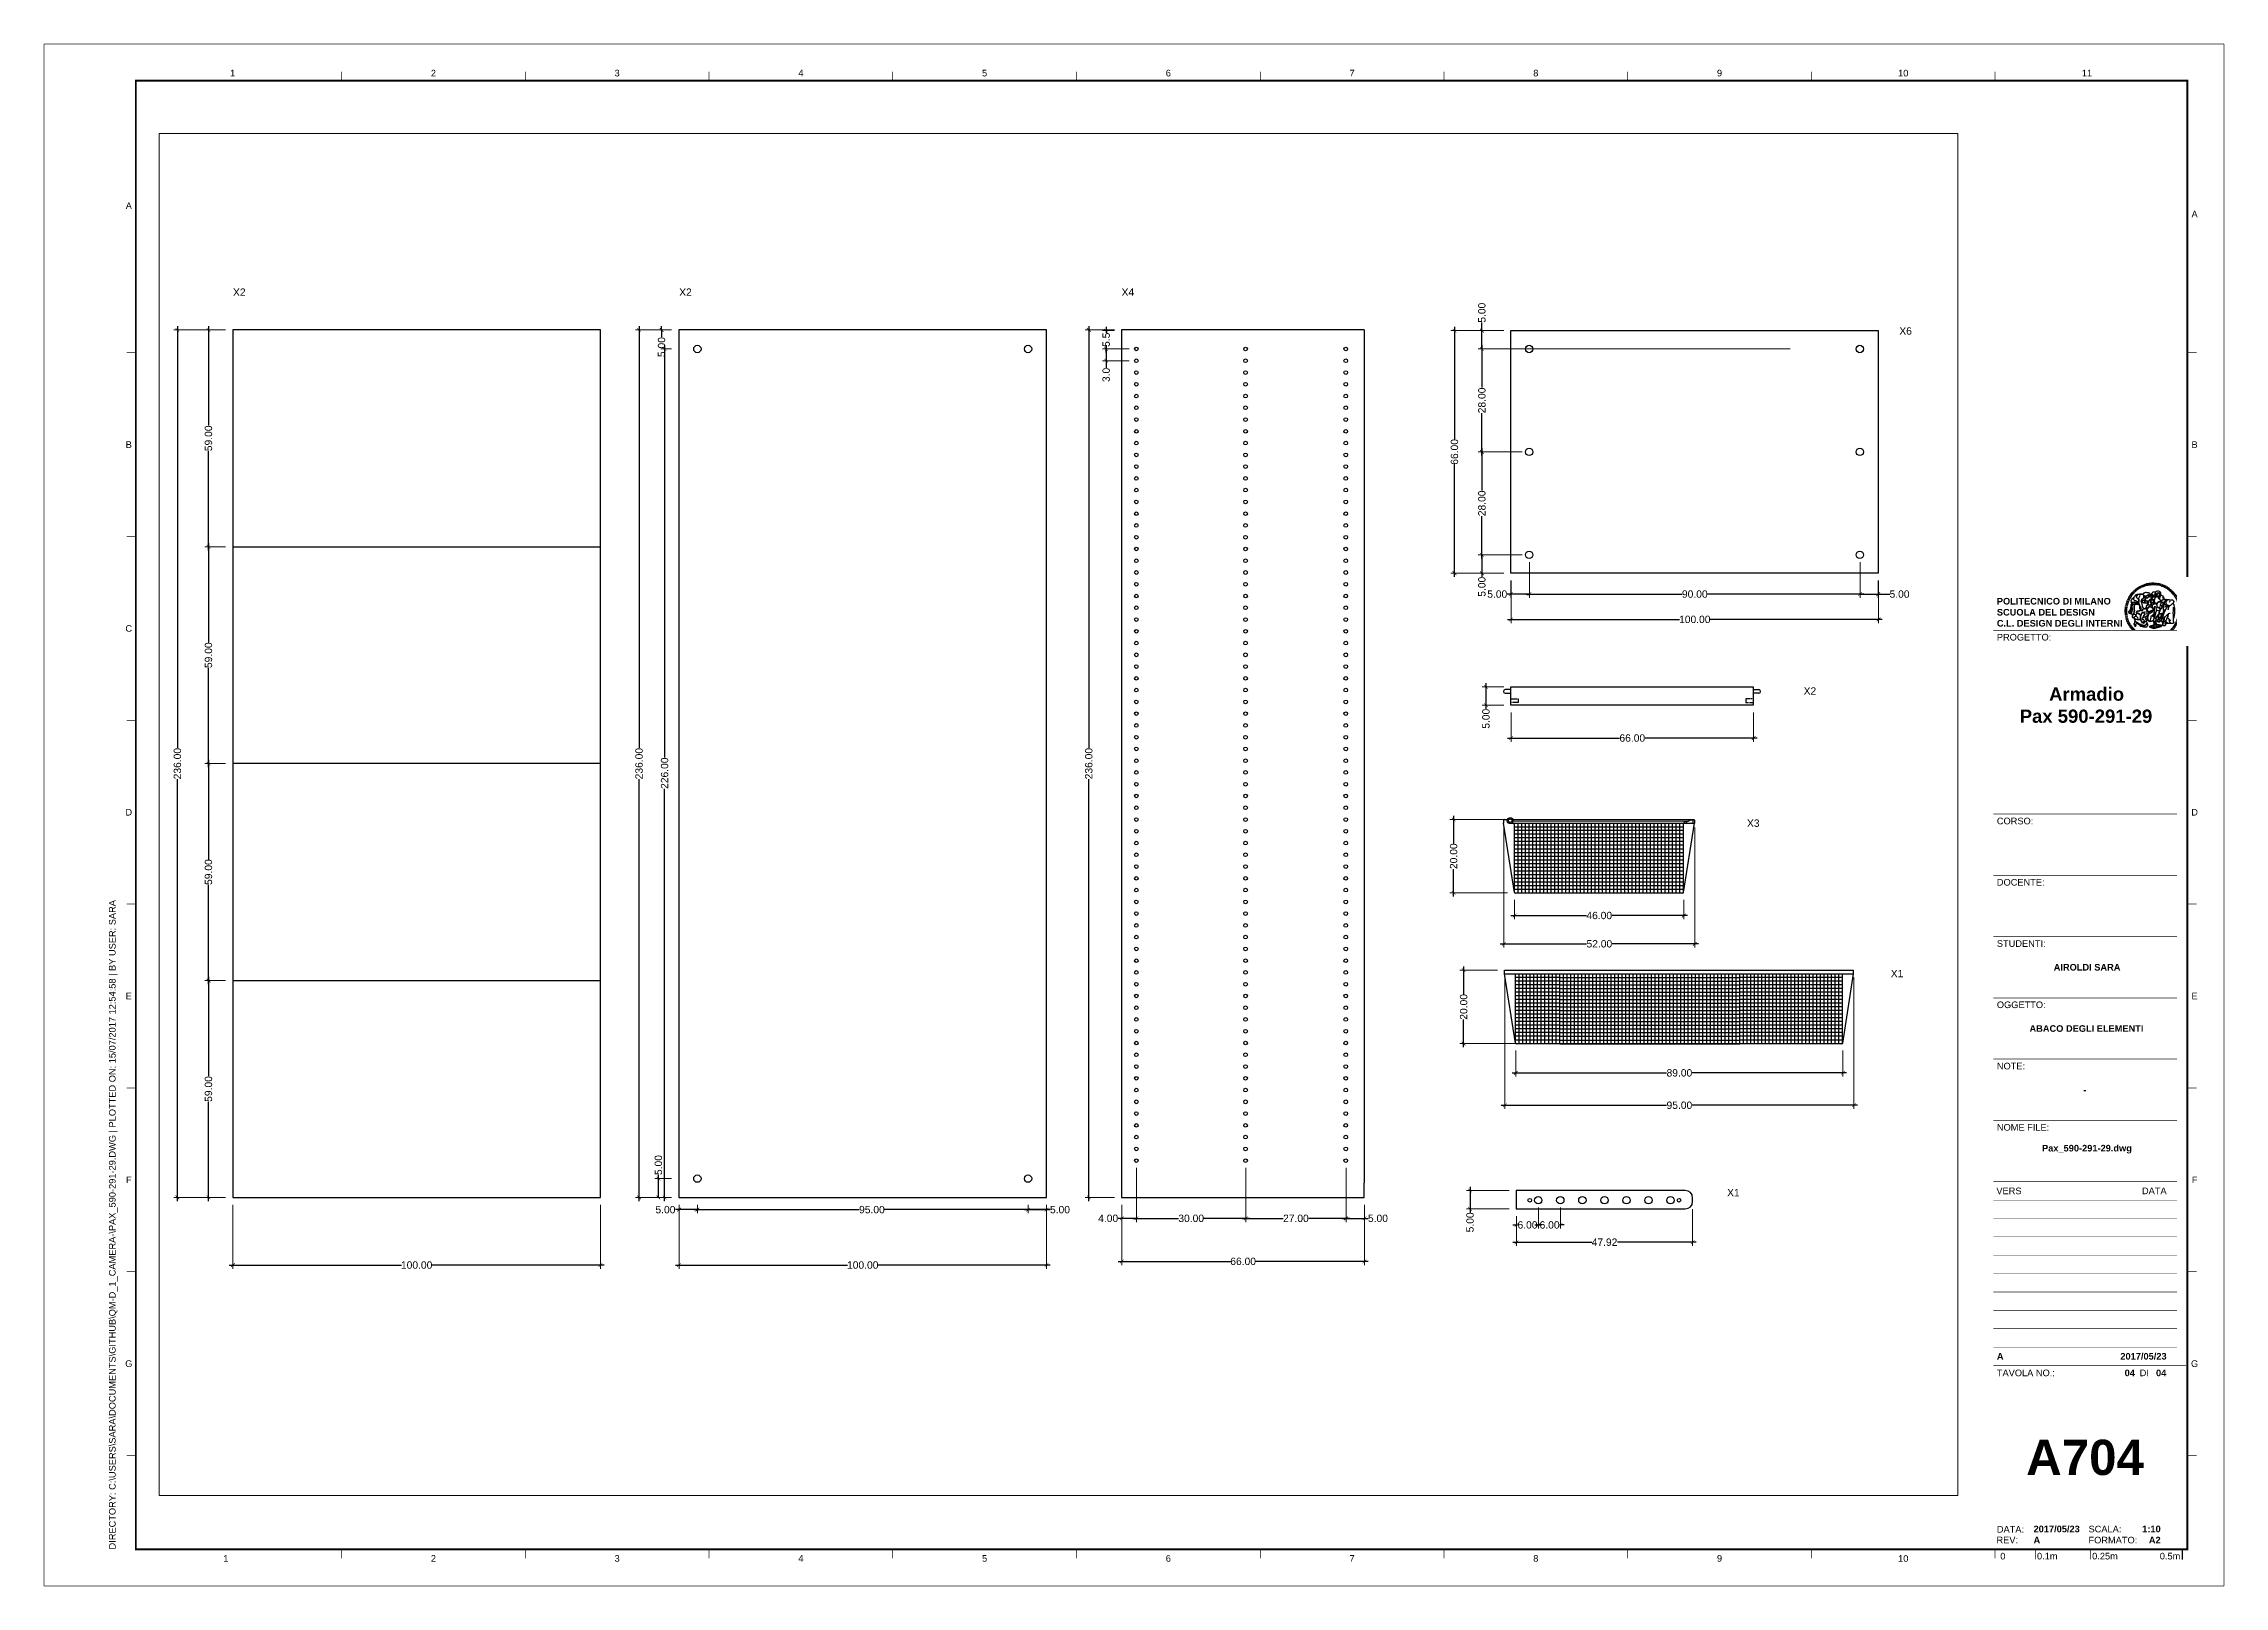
# Paper-space layout 'A704' of a CAD drawing. Header units: millimetres. Extents: x 0 to 593, y 0 to 420.
# The model-space entities are those that its viewports show. They can reach past a viewport. Long polylines and large blocks are cut down to what shows.
import ezdxf
from ezdxf.enums import TextEntityAlignment as Align

# ---------------------------------------------------------------- set-up
doc = ezdxf.new("R2010")
doc.units = ezdxf.units.MM
doc.set_wipeout_variables(frame=1)
doc.linetypes.add('HIDDEN', pattern=[0.375, 0.25, -0.125])
for name, color, linetype in [('G-ANNO-LOGO', 3, 'Continuous'), ('G-ANNO-TEXT', 3, 'Continuous'), ('G-ANNO-TTLB', 71, 'Continuous'), ('IN-ANNO-NPLT', 6, 'Continuous'), ('IN-FURN', 3, 'Continuous'), ('IN-FURN-STOR', 104, 'Continuous'), ('IN-FURN-WKSF', 4, 'Continuous')]:
    doc.layers.add(name, color=color, linetype=linetype)
doc.layers.add('G-ANNO-NPLT', color=210, linetype='Continuous', plot=False)
doc.styles.add('Annotativa', font='arial.ttf')
doc.styles.add('ARIAL', font='arial.ttf', dxfattribs={"height": 2})
doc.styles.add('ARIAL-BOLD', font='')
doc.styles.add('E-ARIAL', font='arial.ttf')
doc.styles.get('ARIAL-BOLD').set_extended_font_data('Arial', bold=True)
doc.dimstyles.new('QM-D_1', dxfattribs={"dimtxt": 2, "dimasz": 1, "dimexe": 1, "dimexo": 2, "dimgap": 0.09, "dimtad": 0, "dimzin": 0, "dimdsep": 46, "dimtxsty": 'Annotativa', "dimblk": 'ARCHTICK', "dimcen": 0, "dimdle": 1, "dimclrd": 256, "dimclre": 256, "dimadec": 0, "dimazin": 0, "dimtfac": 1, "dimtofl": 0, "dimtmove": 0, "dimatfit": 3, "dimldrblk": 'ARCHTICK', "dimfxl": 1, "dimtolj": 1, "dimtzin": 0, "dimlwe": 5, "dimarcsym": 2})

psp = doc.layouts.new('A704')

# ---------------------------------------------------------------- texts
at = {"layer": 'IN-ANNO-NPLT', "char_height": 2, "attachment_point": 1, "style": 'ARIAL'}
for s, insert in [('X2', (51.4542, 352.9829)), ('X2', (172.8905, 352.9829)), ('X4', (293.2739, 352.9829)), ('X6', (504.9413, 342.4217)), ('X2', (478.9006, 244.4866)), ('X3', (463.4818, 208.5315)), ('X1', (502.6086, 167.5998)), ('X1', (458.0653, 108.0169))]:
    psp.add_mtext_dynamic_manual_height_columns(s, width=32.807614, gutter_width=20, heights=[0], dxfattribs=dict(at, insert=insert))

msp = doc.modelspace()

# ---------------------------------------------------------------- blocks, each defined once
blk = doc.blocks.new('A1_GRID_LAYOUT')
at = {"layer": 'G-ANNO-NPLT', "const_width": 0.18}
for points in [[(593.31, 419.5), (0, 419.5)], [(0, 0), (0, 419.5)], [(593.31, 0), (593.31, 419.5)], [(593.31, 0), (0, 0)]]:
    blk.add_lwpolyline(points, dxfattribs=at)
at = {"layer": 'G-ANNO-TTLB', "const_width": 0.5, "flags": 128}
blk.add_lwpolyline([(25, 409.5), (25, 10), (583.31, 10), (583.31, 409.5)], close=True, dxfattribs=at)
at = {"layer": 'G-ANNO-TTLB', "const_width": 0.18, "flags": 128}
for points in [[(81, 412), (81, 409.5)], [(131, 412), (131, 409.5)], [(181, 412), (181, 409.5)], [(231, 412), (231, 409.5)], [(281, 412), (281, 409.5)], [(331, 412), (331, 409.5)], [(381, 412), (381, 409.5)], [(431, 412), (431, 409.5)], [(481, 412), (481, 409.5)], [(531, 412), (531, 409.5)], [(25, 335.5), (22.5, 335.5)], [(585.81, 335.5), (583.31, 335.5)], [(25, 285.5), (22.5, 285.5)], [(585.81, 285.5), (583.31, 285.5)], [(25, 235.5), (22.5, 235.5)], [(585.81, 235.5), (583.31, 235.5)], [(25, 185.5), (22.5, 185.5)], [(585.81, 185.5), (583.31, 185.5)], [(25, 135.5), (22.5, 135.5)], [(585.81, 135.5), (583.31, 135.5)], [(25, 85.5), (22.5, 85.5)], [(585.81, 85.5), (583.31, 85.5)], [(25, 35.5), (22.5, 35.5)], [(585.81, 35.5), (583.31, 35.5)], [(81, 10), (81, 7.5)], [(131, 10), (131, 7.5)], [(181, 10), (181, 7.5)], [(231, 10), (231, 7.5)], [(281, 10), (281, 7.5)], [(331, 10), (331, 7.5)], [(381, 10), (381, 7.5)], [(431, 10), (431, 7.5)], [(481, 10), (481, 7.5)], [(531, 10), (531, 7.5)]]:
    blk.add_lwpolyline(points, dxfattribs=at)
at = {"layer": 'G-ANNO-TEXT', "style": 'ARIAL'}
for s, p in [('1', (51.35, 411.57)), ('2', (106, 411.57)), ('3', (156, 411.57)), ('4', (206, 411.57)), ('5', (256, 411.57)), ('6', (306, 411.57)), ('7', (356, 411.57)), ('8', (406, 411.57)), ('9', (456, 411.57)), ('10', (506, 411.57)), ('11', (556, 411.57)), ('A', (23.09, 375.48)), ('A', (585.29, 373.21)), ('B', (23.09, 310.5)), ('B', (585.29, 310.5)), ('C', (23.09, 260.5)), ('C', (585.29, 260.5)), ('D', (23.09, 210.5)), ('D', (585.29, 210.5)), ('E', (23.09, 160.5)), ('E', (585.29, 160.5)), ('F', (23.09, 110.5)), ('F', (585.29, 110.5)), ('G', (23.09, 60.5)), ('G', (585.29, 60.5)), ('1', (49.49, 7.51)), ('2', (106, 7.51)), ('3', (156, 7.51)), ('4', (206, 7.51)), ('5', (256, 7.51)), ('6', (306, 7.51)), ('7', (356, 7.51)), ('8', (406, 7.51)), ('9', (456, 7.51)), ('10', (506, 7.51))]:
    blk.add_text(s, height=1.8, dxfattribs=at).set_placement(p, align=Align.MIDDLE_CENTER)
at = {"layer": 'G-ANNO-TEXT', "insert": (17.7, 9.95), "char_height": 1.8, "attachment_point": 1, "rotation": 90, "style": 'ARIAL'}
blk.add_mtext_dynamic_manual_height_columns('DIRECTORY: C:\\\\USERS\\\\SARA\\\\DOCUMENTS\\\\GITHUB\\\\QM-D_1_CAMERA-\\\\PAX_590-291-29.DWG | PLOTTED ON: 15/07/2017 12:54:58 | BY USER: SARA', width=412.209, gutter_width=9, heights=[0], dxfattribs=at)
blk = doc.blocks.new('logoPolimi')
for p, q in [((-1.49, 1.84), (-1.36, 1.68)), ((-1.41, 1.91), (-1.28, 1.74)), ((-1.32, 1.97), (-1.2, 1.8)), ((-1.22, 2.03), (-1.11, 1.85)), ((-1.13, 2.09), (-1.03, 1.9)), ((-1.03, 2.14), (-0.94, 1.95)), ((-0.93, 2.18), (-0.84, 1.99)), ((-0.83, 2.22), (-0.75, 2.03)), ((-0.72, 2.26), (-0.66, 2.06)), ((-0.61, 2.29), (-0.56, 2.09)), ((-0.51, 2.32), (-0.46, 2.11)), ((-0.4, 2.34), (-0.36, 2.13)), ((-0.29, 2.35), (-0.26, 2.14)), ((-0.18, 2.36), (-0.16, 2.15)), ((-0.07, 2.37), (-0.06, 2.16)), ((0.04, 2.37), (0.04, 2.16)), ((0.15, 2.36), (0.14, 2.16)), ((0.26, 2.36), (0.24, 2.15)), ((0.37, 2.34), (0.34, 2.13)), ((0.48, 2.32), (0.44, 2.12)), ((0.59, 2.3), (0.54, 2.09)), ((0.69, 2.27), (0.63, 2.07)), ((0.8, 2.23), (0.73, 2.03)), ((0.9, 2.19), (0.82, 2)), ((1, 2.15), (0.91, 1.96)), ((1.1, 2.1), (1, 1.91)), ((1.2, 2.04), (1.09, 1.86)), ((1.29, 1.99), (1.18, 1.81)), ((1.38, 1.92), (1.26, 1.75)), ((1.47, 1.86), (1.34, 1.69)), ((-2.37, 0.12), (-2.16, 0.11)), ((-2.37, 0.01), (-2.16, 0.01)), ((-2.36, 0.23), (-2.15, 0.21)), ((-2.35, 0.34), (-2.14, 0.31)), ((-2.33, 0.45), (-2.12, 0.41)), ((-2.3, 0.55), (-2.1, 0.51)), ((-2.28, 0.66), (-2.07, 0.6)), ((-2.24, 0.77), (-2.04, 0.7)), ((-2.2, 0.87), (-2.01, 0.79)), ((-2.16, 0.97), (-1.97, 0.89)), ((-2.11, 1.07), (-1.93, 0.98)), ((-2.06, 1.17), (-1.88, 1.07)), ((-2.01, 1.26), (-1.83, 1.15)), ((-1.94, 1.36), (-1.77, 1.24)), ((-1.88, 1.45), (-1.71, 1.32)), ((-1.84, 0.03), (-1.82, 0.35)), ((-1.81, 1.53), (-1.65, 1.4)), ((-1.74, 1.61), (-1.58, 1.47)), ((-1.73, 0.59), (-1.73, 0.59)), ((-1.73, 0.59), (-1.73, 0.59)), ((-1.66, 1.69), (-1.51, 1.54)), ((-1.65, 0.57), (-1.65, 0.57)), ((-1.59, 1.12), (-1.59, 1.12)), ((-1.58, 1.77), (-1.44, 1.61)), ((-1.51, 0.55), (-1.51, 0.55)), ((-1.51, 0.55), (-1.51, 0.55)), ((-1.31, 0.79), (-1.21, 0.75)), ((-1.21, 0.75), (-1.31, 0.79)), ((-1.21, 0.75), (-1.31, 0.79)), ((-1.21, 0.75), (-1.21, 0.75)), ((-1.21, 0.75), (-1.21, 0.75)), ((-1.19, 0.76), (-1.19, 0.76)), ((-1.19, 0.76), (-1.19, 0.76)), ((-1.17, 0.99), (-1.18, 0.99)), ((-1.18, 0.99), (-1.17, 0.99)), ((-1.16, 0.57), (-1.16, 0.57)), ((-1.16, 0.57), (-1.16, 0.57)), ((-1.1, 0.01), (-0.99, 0.06)), ((-0.99, 0.06), (-1.1, 0.01)), ((-0.99, 0.06), (-1.1, 0.01)), ((-0.99, 0.06), (-0.99, 0.06)), ((-0.99, 0.06), (-0.99, 0.06)), ((-0.97, 0.79), (-0.98, 0.79)), ((-0.89, 0.84), (-0.97, 0.79)), ((-0.97, 0.79), (-0.89, 0.84)), ((-0.96, 1.41), (-0.96, 1.41)), ((-0.96, 1.41), (-0.96, 1.41)), ((-0.89, 0.84), (-0.82, 0.87)), ((-0.82, 0.87), (-0.89, 0.84)), ((-0.89, 0.84), (-0.82, 0.87)), ((-0.88, 0.83), (-0.89, 0.84)), ((-0.85, 1.39), (-0.85, 1.39)), ((-0.85, 1.39), (-0.85, 1.39)), ((-0.84, 0.14), (-0.84, 0.14)), ((-0.77, 1.08), (-0.78, 1.08)), ((-0.78, 1.08), (-0.77, 1.08)), ((-0.61, 1.12), (-0.77, 1.08)), ((-0.77, 1.08), (-0.61, 1.12)), ((-0.77, 1.08), (-0.61, 1.12)), ((-0.75, 1.3), (-0.76, 1.29)), ((-0.76, 1.29), (-0.75, 1.3)), ((-0.65, 0.99), (-0.7, 0.96)), ((-0.69, 0.18), (-0.68, 0.18)), ((-0.66, 0.93), (-0.66, 0.93)), ((-0.66, 0.93), (-0.64, 0.93)), ((-0.66, 0.93), (-0.66, 0.93)), ((-0.66, 0.93), (-0.66, 0.93)), ((-0.63, 1.01), (-0.63, 1.01)), ((-0.63, 1.01), (-0.62, 1.01)), ((-0.63, 0.66), (-0.63, 0.66)), ((-0.6, 1.12), (-0.61, 1.12)), ((-0.61, 1.12), (-0.6, 1.12)), ((-0.61, 1.12), (-0.6, 1.12)), ((-0.61, 0.86), (-0.57, 0.85)), ((-0.57, 0.85), (-0.61, 0.86)), ((-0.61, 0.86), (-0.57, 0.85)), ((-0.53, 1.08), (-0.6, 1.12)), ((-0.6, 1.12), (-0.6, 1.11)), ((-0.6, 1.12), (-0.53, 1.08)), ((-0.57, 0.8), (-0.59, 0.8)), ((-0.57, 0.85), (-0.53, 0.84)), ((-0.57, 0.85), (-0.57, 0.85)), ((-0.57, 0.85), (-0.57, 0.85)), ((-0.57, 0.85), (-0.53, 0.84)), ((-0.56, 0.29), (-0.49, 0.48)), ((-0.56, 0.14), (-0.56, 0.29)), ((-0.5, 0.11), (-0.56, 0.14)), ((-0.53, 0.84), (-0.51, 0.84)), ((-0.53, 0.84), (-0.51, 0.84)), ((-0.53, 0.84), (-0.53, 0.84)), ((-0.51, 0.11), (-0.51, 0.11)), ((-0.51, 0.11), (-0.51, 0.11)), ((-0.34, 0.33), (-0.5, 0.11)), ((-0.49, 0.48), (-0.41, 0.55)), ((-0.42, 0.8), (-0.47, 0.79)), ((-0.42, 0.8), (-0.47, 0.79)), ((-0.47, 0.79), (-0.45, 0.76)), ((-0.47, 0.79), (-0.45, 0.76)), ((-0.45, 1.14), (-0.42, 1.11)), ((-0.42, 1.26), (-0.36, 1.22)), ((-0.41, 0.55), (-0.34, 0.49)), ((-0.4, 1.37), (-0.38, 1.38)), ((-0.39, 1.37), (-0.4, 1.37)), ((-0.35, 1.33), (-0.4, 1.37)), ((-0.39, 1.24), (-0.4, 1.23)), ((-0.38, 1.14), (-0.38, 1.14)), ((-0.34, 0.49), (-0.09, 0.48)), ((-0.16, 0.32), (-0.34, 0.33)), ((-0.14, 0.32), (-0.31, 0.34)), ((-0.28, 1.3), (-0.29, 1.3)), ((-0.28, 1.3), (-0.28, 1.3)), ((-0.16, 1.24), (-0.16, 1.25)), ((-0.16, 1.25), (-0.16, 1.25)), ((-0.16, 0.49), (-0.14, 0.64)), ((-0.06, 0.27), (-0.16, 0.32)), ((-0.1, 0.88), (-0.09, 0.87)), ((-0.08, 1.37), (-0.08, 1.38)), ((-0.08, 1.23), (-0.05, 1.21)), ((-0.05, 1.21), (-0.08, 1.23)), ((-0.08, 1.23), (-0.05, 1.21)), ((-0.03, 0.26), (-0.06, 0.27)), ((-0.05, 1.21), (-0.04, 1.21)), ((-0.04, 1.21), (-0.05, 1.21)), ((-0.04, 1.21), (-0.04, 1.21)), ((-0.04, 1.21), (-0.04, 1.21)), ((-0.04, 0.48), (-0.03, 0.26)), ((0.03, 1.15), (0.03, 1.15)), ((0.03, 0.66), (0.03, 0.67)), ((0.07, 0.58), (0.07, 0.57)), ((0.1, 1.18), (0.1, 1.18)), ((0.1, 0.84), (0.1, 0.84)), ((0.13, 1.32), (0.17, 1.19)), ((0.14, 0.71), (0.34, 0.65)), ((0.31, 0.56), (0.17, 0.63)), ((0.27, 1.61), (0.27, 1.61)), ((0.27, 1.61), (0.27, 1.61)), ((0.27, 1.61), (0.27, 1.61)), ((0.29, 1.29), (0.29, 1.29)), ((0.29, 1.29), (0.29, 1.29)), ((0.29, 1.29), (0.29, 1.29)), ((0.29, 1.29), (0.29, 1.29)), ((0.33, 0.49), (0.34, 0.49)), ((0.33, 0.03), (0.35, 0.03)), ((0.33, 0.03), (0.35, 0.03)), ((0.34, 0.65), (0.34, 0.64)), ((0.35, 0.03), (0.57, 0.06)), ((0.35, 0.03), (0.57, 0.06)), ((0.35, 0.03), (0.35, 0.03)), ((0.35, 0.03), (0.35, 0.03)), ((0.38, 1.36), (0.37, 1.35)), ((0.38, 0.34), (0.37, 0.34)), ((0.38, 0.34), (0.38, 0.34)), ((0.43, 0.67), (0.39, 0.64)), ((0.49, 1.05), (0.51, 1.13)), ((0.51, 1.13), (0.49, 1.05)), ((0.49, 1.05), (0.51, 1.13)), ((0.51, 1.31), (0.5, 1.29)), ((0.51, 1.13), (0.52, 1.23)), ((0.52, 1.23), (0.51, 1.23)), ((0.51, 1.23), (0.52, 1.23)), ((0.52, 1.23), (0.51, 1.13)), ((0.51, 1.13), (0.52, 1.23)), ((0.52, 1.24), (0.6, 1.37)), ((0.52, 1.23), (0.6, 1.36)), ((0.6, 1.36), (0.52, 1.23)), ((0.52, 1.23), (0.52, 1.23)), ((0.52, 1.23), (0.52, 1.24)), ((0.52, 1.23), (0.52, 1.23)), ((0.55, 1.07), (0.53, 1.06)), ((0.53, 1.04), (0.53, 1.06)), ((0.53, 1.05), (0.53, 1.04)), ((0.54, 0.3), (0.63, 0.32)), ((0.54, -0.08), (0.61, 0.06)), ((0.61, 0.06), (0.54, -0.08)), ((0.54, -0.08), (0.61, 0.06)), ((0.56, 0.19), (0.59, 0.21)), ((0.57, 1.07), (0.57, 1.07)), ((0.57, 1.07), (0.57, 1.07)), ((0.57, 1.07), (0.57, 1.07)), ((0.57, 1.07), (0.57, 1.07)), ((0.57, 1.07), (0.57, 1.07)), ((0.57, 1.07), (0.57, 1.07)), ((0.57, 1.07), (0.57, 1.07)), ((0.58, 0.3), (0.59, 0.29)), ((0.59, 0.78), (0.59, 0.79)), ((0.59, 0.79), (0.59, 0.79)), ((0.59, 0.79), (0.59, 0.79)), ((0.59, 0.79), (0.59, 0.78)), ((0.61, 0.06), (0.6, 0.07)), ((0.6, 0.07), (0.61, 0.06)), ((0.61, 0.06), (0.61, 0.07)), ((0.62, 0.21), (0.65, 0.22)), ((0.64, 1.37), (0.65, 1.37)), ((0.69, 0.86), (0.68, 0.86)), ((0.68, 0.86), (0.69, 0.86)), ((0.68, 0.76), (0.68, 0.76)), ((0.76, 0.26), (0.76, 0.26)), ((0.82, 0.35), (0.84, 0.36)), ((0.82, 0.35), (0.82, 0.35)), ((0.84, 0.36), (0.84, 0.37)), ((0.85, 0.34), (1.05, 0.35)), ((0.93, 1.05), (0.93, 1.05)), ((0.93, 1.05), (0.93, 1.05)), ((0.93, 1.05), (0.93, 1.04)), ((0.93, 1.05), (0.93, 1.05)), ((0.97, 0.66), (0.96, 0.66)), ((1.01, 0.97), (0.98, 0.96)), ((1.17, 0.96), (1.17, 0.95)), ((1.17, 0.95), (1.17, 0.95)), ((1.34, 0.37), (1.26, 0.04)), ((1.27, 0.37), (1.27, 0.38)), ((1.28, 0.95), (1.28, 0.95)), ((1.37, 0.73), (1.46, 0.81)), ((1.41, 0.4), (1.41, 0.41)), ((1.56, 1.79), (1.42, 1.63)), ((1.64, 1.71), (1.49, 1.56)), ((1.49, 0.9), (1.57, 0.92)), ((1.72, 1.63), (1.56, 1.49)), ((1.67, 0.6), (1.57, 0.53)), ((1.79, 1.55), (1.63, 1.41)), ((1.86, 1.47), (1.7, 1.34)), ((1.93, 1.38), (1.76, 1.26)), ((1.99, 1.29), (1.81, 1.17)), ((2.05, 1.19), (1.87, 1.09)), ((2.1, 1.1), (1.92, 1)), ((2.15, 1), (1.96, 0.91)), ((2.19, 0.9), (2, 0.82)), ((2.23, 0.79), (2.04, 0.72)), ((2.27, 0.69), (2.07, 0.63)), ((2.3, 0.58), (2.09, 0.53)), ((2.32, 0.47), (2.12, 0.43)), ((2.34, 0.37), (2.13, 0.33)), ((2.36, 0.26), (2.15, 0.23)), ((2.37, 0.15), (2.16, 0.13)), ((2.37, 0.04), (2.16, 0.03)), ((-2.37, -0.1), (-2.16, -0.09)), ((-2.36, -0.21), (-2.15, -0.19)), ((-2.35, -0.32), (-2.14, -0.29)), ((-2.33, -0.43), (-2.12, -0.39)), ((-2.31, -0.54), (-2.1, -0.49)), ((-2.28, -0.65), (-2.08, -0.59)), ((-2.25, -0.75), (-2.05, -0.69)), ((-2.21, -0.86), (-2.02, -0.78)), ((-2.17, -0.96), (-1.98, -0.87)), ((-2.12, -1.06), (-1.93, -0.96)), ((-2.07, -1.16), (-1.89, -1.05)), ((-2.04, -0.15), (-1.97, -0.2)), ((-2.01, -1.25), (-1.84, -1.14)), ((-1.95, -1.34), (-1.78, -1.22)), ((-1.89, -1.43), (-1.72, -1.31)), ((-1.82, -1.52), (-1.66, -1.38)), ((-1.75, -1.6), (-1.59, -1.46)), ((-1.67, -1.68), (-1.52, -1.53)), ((-1.58, -0.12), (-1.6, -0.18)), ((-1.6, -0.18), (-1.58, -0.28)), ((-1.57, -0.54), (-1.59, -0.54)), ((-1.59, -0.54), (-1.59, -0.54)), ((-1.59, -1.76), (-1.45, -1.6)), ((-1.56, -0.32), (-1.56, -0.31)), ((-1.56, -0.31), (-1.56, -0.31)), ((-1.53, -0.65), (-1.53, -0.65)), ((-1.53, -0.65), (-1.53, -0.65)), ((-1.51, -1.83), (-1.37, -1.67)), ((-1.48, -0.86), (-1.48, -0.85)), ((-1.42, -0.37), (-1.42, -0.37)), ((-1.42, -1.9), (-1.29, -1.73)), ((-1.38, -0.46), (-1.38, -0.46)), ((-1.33, -1.96), (-1.21, -1.79)), ((-1.31, -0.24), (-1.31, -0.23)), ((-1.31, -0.23), (-1.31, -0.24)), ((-1.23, -0.19), (-1.23, -0.19)), ((-1.23, -0.19), (-1.23, -0.19)), ((-1.23, -0.19), (-1.23, -0.19)), ((-1.23, -0.19), (-1.23, -0.19)), ((-1.01, -0.39), (-1.02, -0.39)), ((-1.02, -0.39), (-1.01, -0.39)), ((-1.02, -0.7), (-1.02, -0.7)), ((-1.02, -0.7), (-1.02, -0.7)), ((-1.02, -0.7), (-1.02, -0.7)), ((-0.79, -0.51), (-0.83, -0.58)), ((-0.83, -0.58), (-0.79, -0.51)), ((-0.83, -0.58), (-0.79, -0.51)), ((-0.78, -1.05), (-0.83, -0.94)), ((-0.83, -0.94), (-0.78, -1.05)), ((-0.83, -0.94), (-0.83, -0.94)), ((-0.83, -0.94), (-0.78, -1.05)), ((-0.82, -1.23), (-0.82, -1.23)), ((-0.82, -1.23), (-0.77, -1.23)), ((-0.77, -1.23), (-0.82, -1.23)), ((-0.82, -1.23), (-0.82, -1.23)), ((-0.77, -1.23), (-0.82, -1.23)), ((-0.75, -0.96), (-0.8, -0.89)), ((-0.8, -0.89), (-0.79, -0.92)), ((-0.79, -0.92), (-0.8, -0.89)), ((-0.8, -0.89), (-0.75, -0.96)), ((-0.79, -0.92), (-0.8, -0.89)), ((-0.8, -0.89), (-0.8, -0.89)), ((-0.8, -0.89), (-0.75, -0.96)), ((-0.79, -0.92), (-0.78, -0.95)), ((-0.78, -0.95), (-0.79, -0.92)), ((-0.78, -0.95), (-0.79, -0.92)), ((-0.77, -0.49), (-0.78, -0.48)), ((-0.78, -0.48), (-0.77, -0.49)), ((-0.78, -0.95), (-0.76, -1)), ((-0.76, -1), (-0.78, -0.95)), ((-0.76, -1), (-0.78, -0.95)), ((-0.71, -0.89), (-0.75, -0.87)), ((-0.75, -0.87), (-0.71, -0.89)), ((-0.75, -0.87), (-0.71, -0.89)), ((-0.72, -1.01), (-0.75, -0.96)), ((-0.75, -0.96), (-0.72, -1.01)), ((-0.75, -0.96), (-0.72, -1.01)), ((-0.64, -0.93), (-0.71, -0.89)), ((-0.71, -0.89), (-0.64, -0.93)), ((-0.71, -0.89), (-0.64, -0.93)), ((-0.66, -0.53), (-0.66, -0.53)), ((-0.66, -0.53), (-0.66, -0.53)), ((-0.66, -0.53), (-0.66, -0.53)), ((-0.39, -0.81), (-0.51, -0.69)), ((-0.51, -1.04), (-0.5, -1.04)), ((-0.48, -0.42), (-0.48, -0.42)), ((-0.48, -0.42), (-0.48, -0.42)), ((-0.48, -0.42), (-0.48, -0.42)), ((-0.41, -0.51), (-0.41, -0.51)), ((-0.38, -0.05), (-0.39, -0.12)), ((-0.39, -0.12), (-0.37, -0.1)), ((-0.35, -0.14), (-0.37, -0.08)), ((-0.37, -0.09), (-0.37, -0.09)), ((-0.33, -0.12), (-0.35, -0.14)), ((-0.32, -0.14), (-0.35, -0.14)), ((-0.35, -0.18), (-0.34, -0.22)), ((-0.34, -0.08), (-0.29, -0.16)), ((-0.34, -0.22), (-0.34, -0.22)), ((-0.27, -0.17), (-0.32, -0.14)), ((-0.25, -0.91), (-0.26, -0.9)), ((-0.26, -1.29), (0.1, -1.2)), ((0.1, -1.2), (-0.26, -1.29)), ((0.08, -1.4), (-0.26, -1.29)), ((-0.26, -1.29), (0.08, -1.4)), ((-0.26, -1.38), (-0.26, -1.29)), ((-0.26, -1.29), (-0.26, -1.29)), ((-0.26, -1.29), (-0.26, -1.38)), ((-0.26, -1.29), (0.08, -1.4)), ((-0.26, -1.29), (-0.26, -1.29)), ((0.08, -1.49), (-0.26, -1.38)), ((-0.26, -1.38), (0.09, -1.49)), ((-0.14, -0.15), (-0.16, -0.13)), ((-0.11, -0.04), (-0.12, -0.05)), ((-0.04, -0.41), (-0.01, -0.44)), ((-0.01, -0.44), (-0.04, -0.41)), ((-0.04, -0.41), (-0.01, -0.44)), ((0.07, -0.84), (0.07, -0.84)), ((0.07, -0.84), (0.07, -0.84)), ((0.1, -1.2), (0.08, -1.32)), ((0.08, -1.32), (0.13, -1.2)), ((0.08, -1.4), (0.72, -1.22)), ((0.72, -1.22), (0.08, -1.4)), ((0.08, -1.4), (0.72, -1.22)), ((0.72, -1.31), (0.08, -1.49)), ((0.08, -1.44), (0.08, -1.4)), ((0.08, -1.4), (0.08, -1.44)), ((0.08, -1.4), (0.08, -1.49)), ((0.08, -1.49), (0.08, -1.44)), ((0.08, -1.44), (0.08, -1.44)), ((0.08, -1.44), (0.08, -1.45)), ((0.08, -1.45), (0.08, -1.46)), ((0.08, -1.46), (0.08, -1.49)), ((0.1, -1.01), (0.09, -0.86)), ((0.1, -1.01), (0.09, -0.86)), ((0.09, -1.49), (0.72, -1.31)), ((0.1, -1.2), (0.12, -1.04)), ((0.12, -1.04), (0.1, -1.2)), ((0.13, -1.2), (0.1, -1.2)), ((0.1, -1.2), (0.13, -1.2)), ((0.13, -1.2), (0.1, -1.2)), ((0.1, -1.2), (0.1, -1.2)), ((0.11, -0.44), (0.11, -0.44)), ((0.11, -0.44), (0.11, -0.44)), ((0.12, -0.21), (0.12, -0.21)), ((0.12, -0.21), (0.12, -0.21)), ((0.12, -0.21), (0.12, -0.21)), ((0.12, -0.21), (0.12, -0.21)), ((0.12, -0.21), (0.12, -0.21)), ((0.12, -0.21), (0.12, -0.21)), ((0.12, -0.21), (0.12, -0.21)), ((0.12, -0.21), (0.12, -0.21)), ((0.12, -0.21), (0.12, -0.21)), ((0.12, -0.21), (0.12, -0.21)), ((0.12, -0.21), (0.12, -0.21)), ((0.12, -0.21), (0.12, -0.21)), ((0.12, -0.21), (0.12, -0.21)), ((0.12, -0.56), (0.14, -0.53)), ((0.14, -0.53), (0.12, -0.56)), ((0.12, -0.56), (0.14, -0.53)), ((0.12, -1.04), (0.12, -1.04)), ((0.12, -1.04), (0.12, -1.04)), ((0.12, -1.04), (0.12, -1.04)), ((0.21, -0.99), (0.13, -1.2)), ((0.13, -1.2), (0.21, -0.99)), ((0.36, -1.14), (0.13, -1.2)), ((0.13, -1.2), (0.26, -1.17)), ((0.14, -0.53), (0.16, -0.49)), ((0.16, -0.49), (0.14, -0.53)), ((0.14, -0.53), (0.16, -0.49)), ((0.16, -0.49), (0.16, -0.49)), ((0.16, -0.49), (0.16, -0.49)), ((0.28, -1.19), (0.21, -0.99)), ((0.21, -0.99), (0.31, -1.27)), ((0.24, -0.17), (0.24, -0.16)), ((0.24, -0.16), (0.24, -0.17)), ((0.25, -0.84), (0.25, -0.88)), ((0.25, -0.88), (0.25, -0.84)), ((0.25, -0.88), (0.25, -0.84)), ((0.25, -0.88), (0.29, -1.17)), ((0.26, -0.88), (0.25, -0.88)), ((0.31, -1.27), (0.25, -0.88)), ((0.26, -1.17), (0.28, -1.16)), ((0.28, -1.16), (0.36, -1.14)), ((0.29, -1.17), (0.28, -1.19)), ((0.36, -1.14), (0.72, -1.22)), ((0.72, -1.22), (0.36, -1.14)), ((0.49, -0.31), (0.49, -0.31)), ((0.49, -0.31), (0.49, -0.31)), ((0.5, -0.27), (0.5, -0.27)), ((0.51, -0.27), (0.51, -0.27)), ((0.72, -0.81), (0.75, -0.89)), ((0.72, -1.22), (0.72, -1.31)), ((0.72, -1.31), (0.72, -1.22)), ((0.74, -0.23), (0.74, -0.23)), ((0.74, -0.23), (0.75, -0.24)), ((0.75, -0.23), (0.75, -0.23)), ((0.86, -0.25), (0.82, -0.34)), ((0.87, -0.22), (0.86, -0.23)), ((0.87, -0.22), (0.86, -0.25)), ((0.96, -0.58), (0.96, -0.57)), ((1.05, -1.05), (1.04, -1.05)), ((1.28, -2), (1.17, -1.82)), ((1.37, -1.93), (1.25, -1.76)), ((1.31, -0.27), (1.3, -0.26)), ((1.3, -0.26), (1.3, -0.26)), ((1.3, -0.26), (1.3, -0.26)), ((1.3, -0.26), (1.31, -0.27)), ((1.3, -0.26), (1.3, -0.26)), ((1.46, -1.87), (1.33, -1.7)), ((1.54, -1.8), (1.41, -1.64)), ((1.63, -1.72), (1.48, -1.57)), ((1.71, -1.65), (1.55, -1.5)), ((1.78, -1.57), (1.62, -1.43)), ((1.85, -1.48), (1.69, -1.35)), ((1.92, -1.39), (1.75, -1.27)), ((1.98, -1.3), (1.81, -1.19)), ((2.04, -1.21), (1.86, -1.1)), ((2.09, -1.11), (1.91, -1.01)), ((2.14, -1.01), (1.95, -0.92)), ((2.19, -0.91), (1.99, -0.83)), ((2.23, -0.81), (2.03, -0.74)), ((2.26, -0.7), (2.06, -0.64)), ((2.29, -0.6), (2.09, -0.55)), ((2.32, -0.49), (2.11, -0.45)), ((2.34, -0.38), (2.13, -0.35)), ((2.35, -0.27), (2.15, -0.25)), ((2.37, -0.08), (2.16, -0.07)), ((2.36, -0.16), (2.16, -0.15)), ((-1.24, -2.02), (-1.13, -1.84)), ((-1.14, -2.08), (-1.04, -1.89)), ((-1.04, -2.13), (-0.95, -1.94)), ((-0.94, -2.18), (-0.86, -1.98)), ((-0.84, -2.22), (-0.77, -2.02)), ((-0.74, -2.25), (-0.67, -2.05)), ((-0.63, -2.29), (-0.57, -2.08)), ((-0.52, -2.31), (-0.48, -2.11)), ((-0.42, -2.33), (-0.38, -2.13)), ((-0.31, -2.35), (-0.28, -2.14)), ((-0.2, -2.36), (-0.18, -2.15)), ((-0.09, -2.37), (-0.08, -2.16)), ((0.03, -2.37), (0.02, -2.16)), ((0.14, -2.37), (0.12, -2.16)), ((0.25, -2.36), (0.22, -2.15)), ((0.35, -2.34), (0.32, -2.14)), ((0.46, -2.32), (0.42, -2.12)), ((0.57, -2.3), (0.52, -2.1)), ((0.68, -2.27), (0.62, -2.07)), ((0.78, -2.24), (0.71, -2.04)), ((0.89, -2.2), (0.81, -2)), ((0.99, -2.15), (0.9, -1.96)), ((1.09, -2.11), (0.99, -1.92)), ((1.19, -2.05), (1.08, -1.87))]:
    blk.add_line(p, q)
for points in [[(-1.9, 0.12), (-1.94, 0.02), (-2.05, -0.09), (-2.05, -0.09)], [(-1.86, 0.38), (-1.86, 0.38), (-1.87, 0.19), (-1.9, 0.12)], [(-1.76, 0.6), (-1.76, 0.6), (-1.84, 0.57), (-1.86, 0.38)], [(-1.86, -0.04), (-1.84, 0.02), (-1.84, 0.03), (-1.84, 0.03)], [(-1.82, 0.78), (-1.83, 0.8), (-1.85, 0.86), (-1.83, 0.88)], [(-1.82, 0.78), (-1.83, 0.8), (-1.85, 0.86), (-1.83, 0.88)], [(-1.83, 0.88), (-1.81, 0.9), (-1.76, 0.96), (-1.76, 0.96)], [(-1.83, 0.88), (-1.81, 0.9), (-1.76, 0.96), (-1.76, 0.96)], [(-1.76, 0.6), (-1.83, 0.7), (-1.78, 0.74), (-1.78, 0.74)], [(-1.78, 0.74), (-1.79, 0.74), (-1.83, 0.7), (-1.76, 0.6)], [(-1.78, 0.74), (-1.8, 0.76), (-1.81, 0.78), (-1.82, 0.78)], [(-1.78, 0.74), (-1.8, 0.76), (-1.81, 0.78), (-1.82, 0.78)], [(-1.82, 0.35), (-1.81, 0.5), (-1.73, 0.59), (-1.73, 0.59)], [(-1.82, -0.19), (-1.73, -0.07), (-1.75, 0.14), (-1.75, 0.3)], [(-1.75, 0.33), (-1.75, 0.17), (-1.73, -0.05), (-1.8, -0.17)], [(-1.78, 0.74), (-1.75, 0.72), (-1.72, 0.69), (-1.68, 0.7)], [(-1.68, 0.7), (-1.72, 0.69), (-1.75, 0.72), (-1.78, 0.74)], [(-1.68, 0.7), (-1.72, 0.69), (-1.75, 0.72), (-1.78, 0.74)], [(-1.78, 0.74), (-1.78, 0.74), (-1.78, 0.74), (-1.78, 0.74)], [(-1.76, 0.96), (-1.68, 1.1), (-1.59, 1.12), (-1.59, 1.12)], [(-1.76, 0.96), (-1.68, 1.1), (-1.6, 1.12), (-1.6, 1.12)], [(-1.73, 0.59), (-1.74, 0.59), (-1.75, 0.6), (-1.76, 0.6)], [(-1.73, 0.59), (-1.74, 0.59), (-1.75, 0.6), (-1.76, 0.6)], [(-1.75, 0.3), (-1.76, 0.47), (-1.65, 0.57), (-1.65, 0.57)], [(-1.65, 0.57), (-1.65, 0.57), (-1.76, 0.5), (-1.75, 0.33)], [(-1.65, 0.57), (-1.68, 0.58), (-1.7, 0.58), (-1.73, 0.59)], [(-1.65, 0.57), (-1.68, 0.58), (-1.7, 0.58), (-1.73, 0.59)], [(-1.5, 0.71), (-1.53, 0.74), (-1.61, 0.71), (-1.68, 0.7)], [(-1.68, 0.7), (-1.61, 0.71), (-1.53, 0.73), (-1.5, 0.71)], [(-1.5, 0.71), (-1.53, 0.73), (-1.61, 0.71), (-1.68, 0.7)], [(-1.51, 0.55), (-1.56, 0.56), (-1.61, 0.56), (-1.65, 0.57)], [(-1.65, 0.57), (-1.61, 0.56), (-1.56, 0.56), (-1.51, 0.55)], [(-1.51, 0.55), (-1.56, 0.56), (-1.61, 0.56), (-1.65, 0.57)], [(-1.59, 1.12), (-1.6, 1.06), (-1.61, 0.99), (-1.61, 0.97)], [(-1.61, 0.97), (-1.61, 0.99), (-1.6, 1.06), (-1.59, 1.12)], [(-1.61, 0.97), (-1.61, 0.99), (-1.6, 1.06), (-1.59, 1.12)], [(-1.61, 0.97), (-1.61, 0.95), (-1.56, 0.88), (-1.54, 0.87)], [(-1.54, 0.87), (-1.56, 0.88), (-1.61, 0.95), (-1.61, 0.97)], [(-1.54, 0.87), (-1.56, 0.88), (-1.61, 0.96), (-1.61, 0.97)], [(-1.59, 1.12), (-1.59, 1.13), (-1.59, 1.15), (-1.58, 1.16)], [(-1.59, 1.12), (-1.59, 1.13), (-1.59, 1.15), (-1.58, 1.16)], [(-1.58, 1.16), (-1.57, 1.21), (-1.52, 1.23), (-1.49, 1.25)], [(-1.58, 1.16), (-1.57, 1.21), (-1.52, 1.23), (-1.49, 1.25)], [(-1.58, 0.36), (-1.58, 0.48), (-1.51, 0.55), (-1.51, 0.55)], [(-1.51, 0.55), (-1.51, 0.55), (-1.58, 0.48), (-1.58, 0.36)], [(-1.51, 0.55), (-1.51, 0.55), (-1.58, 0.48), (-1.58, 0.36)], [(-1.55, 0.04), (-1.55, 0.08), (-1.58, 0.25), (-1.58, 0.36)], [(-1.58, 0.36), (-1.58, 0.25), (-1.55, 0.08), (-1.55, 0.04)], [(-1.58, 0.36), (-1.58, 0.25), (-1.55, 0.08), (-1.55, 0.04)], [(-1.58, -0.12), (-1.57, -0.06), (-1.55, 0.02), (-1.55, 0.04)], [(-1.55, 0.04), (-1.55, 0.02), (-1.57, -0.06), (-1.58, -0.12)], [(-1.55, 0.04), (-1.55, 0.02), (-1.56, -0.04), (-1.57, -0.1)], [(-1.54, 0.87), (-1.52, 0.85), (-1.47, 0.83), (-1.44, 0.83)], [(-1.44, 0.83), (-1.47, 0.83), (-1.52, 0.85), (-1.54, 0.87)], [(-1.45, 0.83), (-1.47, 0.83), (-1.52, 0.85), (-1.54, 0.87)], [(-1.51, 0.55), (-1.33, 0.54), (-1.16, 0.57), (-1.16, 0.57)], [(-1.16, 0.57), (-1.16, 0.57), (-1.33, 0.54), (-1.51, 0.55)], [(-1.16, 0.57), (-1.16, 0.57), (-1.33, 0.54), (-1.51, 0.55)], [(-1.5, 0.71), (-1.46, 0.68), (-1.4, 0.62), (-1.33, 0.66)], [(-1.33, 0.66), (-1.4, 0.62), (-1.46, 0.68), (-1.5, 0.71)], [(-1.33, 0.66), (-1.4, 0.62), (-1.46, 0.68), (-1.5, 0.71)], [(-1.49, 1.25), (-1.46, 1.26), (-1.42, 1.33), (-1.39, 1.36)], [(-1.49, 1.25), (-1.46, 1.27), (-1.43, 1.34), (-1.39, 1.36)], [(-1.31, 0.79), (-1.33, 0.79), (-1.42, 0.83), (-1.45, 0.83)], [(-1.44, 0.83), (-1.42, 0.83), (-1.33, 0.79), (-1.31, 0.79)], [(-1.31, 0.79), (-1.33, 0.79), (-1.42, 0.83), (-1.44, 0.83)], [(-1.35, 1.1), (-1.4, 1.17), (-1.36, 1.23), (-1.29, 1.31)], [(-1.29, 1.31), (-1.36, 1.23), (-1.4, 1.17), (-1.35, 1.1)], [(-1.35, 1.1), (-1.4, 1.17), (-1.36, 1.23), (-1.29, 1.31)], [(-1.39, 1.36), (-1.35, 1.38), (-1.26, 1.4), (-1.19, 1.41)], [(-1.39, 1.36), (-1.35, 1.38), (-1.26, 1.4), (-1.19, 1.41)], [(-1.18, 0.99), (-1.24, 0.97), (-1.3, 1.03), (-1.35, 1.1)], [(-1.35, 1.1), (-1.3, 1.03), (-1.24, 0.97), (-1.18, 0.99)], [(-1.18, 1), (-1.24, 0.97), (-1.3, 1.03), (-1.35, 1.1)], [(-1.33, 0.66), (-1.28, 0.7), (-1.23, 0.73), (-1.21, 0.75)], [(-1.21, 0.75), (-1.23, 0.73), (-1.28, 0.7), (-1.33, 0.66)], [(-1.21, 0.75), (-1.23, 0.73), (-1.28, 0.7), (-1.33, 0.66)], [(-1.29, 1.31), (-1.22, 1.39), (-1.01, 1.41), (-0.96, 1.41)], [(-0.96, 1.41), (-1.01, 1.41), (-1.22, 1.39), (-1.29, 1.31)], [(-1.29, 1.31), (-1.22, 1.39), (-1.01, 1.41), (-0.96, 1.41)], [(-1.24, -0.02), (-1.21, -0.01), (-1.1, 0.01), (-1.1, 0.01)], [(-1.1, 0.01), (-1.1, 0.01), (-1.21, -0.01), (-1.24, -0.02)], [(-1.1, 0.01), (-1.1, 0.01), (-1.21, -0.01), (-1.24, -0.02)], [(-1.21, 0.75), (-1.2, 0.75), (-1.19, 0.76), (-1.19, 0.76)], [(-1.19, 0.76), (-1.19, 0.76), (-1.2, 0.75), (-1.21, 0.75)], [(-1.19, 0.76), (-1.19, 0.76), (-1.2, 0.76), (-1.21, 0.75)], [(-1.19, 1.41), (-1.11, 1.43), (-0.97, 1.41), (-0.97, 1.41)], [(-1.19, 1.41), (-1.12, 1.43), (-0.98, 1.41), (-0.98, 1.41)], [(-1.19, 0.76), (-1.19, 0.77), (-1.18, 0.78), (-1.18, 0.79)], [(-1.18, 0.79), (-1.18, 0.78), (-1.19, 0.77), (-1.19, 0.76)], [(-1.19, 0.76), (-1.19, 0.77), (-1.19, 0.78), (-1.18, 0.79)], [(-1.18, 0.68), (-1.18, 0.68), (-1.19, 0.71), (-1.19, 0.76)], [(-1.19, 0.76), (-1.19, 0.71), (-1.18, 0.68), (-1.18, 0.68)], [(-1.18, 0.68), (-1.18, 0.68), (-1.19, 0.71), (-1.19, 0.76)], [(-1.18, 0.97), (-1.18, 0.97), (-1.18, 0.98), (-1.17, 0.99)], [(-1.17, 0.99), (-1.18, 0.98), (-1.18, 0.97), (-1.18, 0.97)], [(-1.18, 0.97), (-1.18, 0.97), (-1.18, 0.98), (-1.17, 0.99)], [(-1.18, 0.79), (-1.17, 0.86), (-1.18, 0.95), (-1.18, 0.97)], [(-1.18, 0.97), (-1.18, 0.95), (-1.17, 0.86), (-1.18, 0.79)], [(-1.18, 0.79), (-1.17, 0.86), (-1.18, 0.95), (-1.18, 0.97)], [(-1.16, 0.57), (-1.17, 0.6), (-1.18, 0.64), (-1.18, 0.68)], [(-1.18, 0.68), (-1.18, 0.64), (-1.17, 0.6), (-1.16, 0.57)], [(-1.16, 0.57), (-1.17, 0.6), (-1.18, 0.64), (-1.18, 0.68)], [(-1.17, 0.99), (-1.17, 1.03), (-1.16, 1.09), (-1.14, 1.13)], [(-1.09, 0.42), (-1.1, 0.44), (-1.14, 0.48), (-1.16, 0.57)], [(-1.16, 0.57), (-1.14, 0.48), (-1.1, 0.44), (-1.09, 0.42)], [(-1.09, 0.42), (-1.1, 0.44), (-1.14, 0.48), (-1.16, 0.57)], [(-1.14, 1.13), (-1.12, 1.18), (-1.05, 1.31), (-1.05, 1.31)], [(-1.12, 0.46), (-1.12, 0.46), (-1.13, 0.38), (-1.11, 0.26)], [(-1.11, 0.26), (-1.08, 0.14), (-1.05, 0.03), (-1.05, 0.03)], [(-1.02, 0.32), (-1.02, 0.32), (-1.08, 0.4), (-1.09, 0.42)], [(-1.09, 0.42), (-1.08, 0.4), (-1.02, 0.32), (-1.02, 0.32)], [(-1.02, 0.32), (-1.02, 0.32), (-1.08, 0.4), (-1.09, 0.42)], [(-0.98, 0.2), (-0.98, 0.21), (-1.02, 0.32), (-1.02, 0.32)], [(-1.02, 0.32), (-1.02, 0.32), (-0.98, 0.21), (-0.98, 0.2)], [(-0.98, 0.2), (-0.98, 0.21), (-1.02, 0.32), (-1.02, 0.32)], [(-1.01, 0.12), (-1, 0.16), (-0.98, 0.19), (-0.98, 0.2)], [(-0.98, 0.2), (-0.98, 0.19), (-1, 0.16), (-1.01, 0.12)], [(-1.01, 0.12), (-1, 0.16), (-0.98, 0.19), (-0.98, 0.2)], [(-0.99, 0.06), (-1, 0.07), (-1.01, 0.1), (-1.01, 0.12)], [(-1.01, 0.12), (-1.01, 0.1), (-1, 0.07), (-0.99, 0.06)], [(-0.99, 0.06), (-1, 0.07), (-1.01, 0.1), (-1.01, 0.12)], [(-0.99, 0.06), (-0.99, 0.06), (-0.99, 0.06), (-0.98, 0.05)], [(-0.98, 0.05), (-0.99, 0.06), (-0.99, 0.06), (-0.99, 0.06)], [(-0.99, 0.05), (-0.99, 0.06), (-0.99, 0.06), (-0.99, 0.06)], [(-0.95, 0.02), (-0.96, 0.03), (-0.97, 0.04), (-0.99, 0.05)], [(-0.98, 1.41), (-0.98, 1.41), (-0.97, 1.41), (-0.96, 1.41)], [(-0.98, 0.81), (-0.94, 0.85), (-0.92, 0.93), (-0.91, 0.97)], [(-0.91, 0.97), (-0.92, 0.93), (-0.94, 0.85), (-0.98, 0.81)], [(-0.91, 0.97), (-0.92, 0.93), (-0.94, 0.85), (-0.98, 0.81)], [(-0.98, 0.79), (-0.98, 0.81), (-0.98, 0.81), (-0.98, 0.81)], [(-0.98, 0.81), (-0.98, 0.81), (-0.98, 0.81), (-0.98, 0.79)], [(-0.98, 0.81), (-0.98, 0.81), (-0.98, 0.81), (-0.98, 0.79)], [(-0.98, 0.79), (-0.98, 0.79), (-0.98, 0.78), (-0.97, 0.77)], [(-0.98, 0.79), (-0.98, 0.79), (-0.98, 0.78), (-0.97, 0.77)], [(-0.98, 0.05), (-0.97, 0.04), (-0.96, 0.03), (-0.95, 0.02)], [(-0.95, 0.02), (-0.96, 0.03), (-0.97, 0.04), (-0.98, 0.05)], [(-0.97, 1.41), (-0.97, 1.41), (-0.97, 1.41), (-0.96, 1.41)], [(-0.97, 0.77), (-0.96, 0.74), (-0.91, 0.64), (-0.91, 0.57)], [(-0.97, 0.77), (-0.96, 0.74), (-0.91, 0.64), (-0.91, 0.57)], [(-0.96, 1.41), (-0.94, 1.41), (-0.9, 1.41), (-0.85, 1.39)], [(-0.96, 1.41), (-0.94, 1.41), (-0.9, 1.41), (-0.85, 1.39)], [(-0.95, 0.02), (-0.94, 0.01), (-0.92, 0.01), (-0.9, 0.01)], [(-0.9, 0.01), (-0.92, 0.01), (-0.94, 0.01), (-0.95, 0.02)], [(-0.91, 0.01), (-0.92, 0.01), (-0.94, 0.01), (-0.95, 0.02)], [(-0.91, 0.97), (-0.89, 1), (-0.87, 1.01), (-0.84, 1.02)], [(-0.84, 1.02), (-0.87, 1.01), (-0.89, 1), (-0.91, 0.97)], [(-0.84, 1.02), (-0.87, 1.01), (-0.89, 1.01), (-0.91, 0.97)], [(-0.91, 0.57), (-0.91, 0.5), (-0.9, 0.43), (-0.88, 0.37)], [(-0.91, 0.57), (-0.91, 0.5), (-0.9, 0.43), (-0.88, 0.37)], [(-0.87, 0.03), (-0.87, 0.03), (-0.89, 0.01), (-0.91, 0.01)], [(-0.9, 0.01), (-0.89, 0.01), (-0.87, 0.03), (-0.87, 0.03)], [(-0.87, 0.03), (-0.87, 0.03), (-0.89, 0.01), (-0.9, 0.01)], [(-0.88, 0.84), (-0.88, 0.84), (-0.89, 0.79), (-0.88, 0.77)], [(-0.88, 0.77), (-0.89, 0.79), (-0.88, 0.83), (-0.88, 0.83)], [(-0.74, 0.66), (-0.85, 0.67), (-0.88, 0.77), (-0.88, 0.77)], [(-0.88, 0.77), (-0.88, 0.77), (-0.85, 0.67), (-0.74, 0.66)], [(-0.88, 0.37), (-0.86, 0.32), (-0.83, 0.25), (-0.82, 0.25)], [(-0.88, 0.37), (-0.86, 0.32), (-0.83, 0.25), (-0.82, 0.25)], [(-0.87, 0.03), (-0.86, 0.03), (-0.86, 0.05), (-0.86, 0.06)], [(-0.86, 0.06), (-0.86, 0.05), (-0.86, 0.03), (-0.87, 0.03)], [(-0.86, 0.06), (-0.86, 0.05), (-0.86, 0.03), (-0.87, 0.03)], [(-0.85, 1.39), (-0.86, 1.42), (-0.8, 1.45), (-0.8, 1.46)], [(-0.85, 1.39), (-0.86, 1.42), (-0.83, 1.44), (-0.82, 1.45)], [(-0.86, 0.06), (-0.86, 0.07), (-0.86, 0.1), (-0.85, 0.11)], [(-0.85, 0.11), (-0.86, 0.1), (-0.86, 0.07), (-0.86, 0.06)], [(-0.85, 0.11), (-0.86, 0.1), (-0.86, 0.07), (-0.86, 0.06)], [(-0.81, 1.36), (-0.83, 1.37), (-0.84, 1.38), (-0.85, 1.39)], [(-0.85, 1.39), (-0.84, 1.38), (-0.83, 1.37), (-0.81, 1.36)], [(-0.85, 1.39), (-0.84, 1.38), (-0.83, 1.37), (-0.81, 1.36)], [(-0.85, 0.11), (-0.85, 0.12), (-0.84, 0.14), (-0.84, 0.14)], [(-0.84, 0.14), (-0.84, 0.14), (-0.85, 0.12), (-0.85, 0.11)], [(-0.84, 0.14), (-0.84, 0.14), (-0.85, 0.12), (-0.85, 0.11)], [(-0.84, 1.02), (-0.83, 1.03), (-0.81, 1.05), (-0.78, 1.08)], [(-0.78, 1.08), (-0.81, 1.05), (-0.83, 1.03), (-0.84, 1.02)], [(-0.78, 1.08), (-0.81, 1.05), (-0.83, 1.03), (-0.84, 1.02)], [(-0.84, 0.14), (-0.83, 0.15), (-0.81, 0.16), (-0.81, 0.16)], [(-0.81, 0.16), (-0.81, 0.16), (-0.83, 0.15), (-0.84, 0.14)], [(-0.81, 0.16), (-0.81, 0.16), (-0.84, 0.15), (-0.84, 0.14)], [(-0.84, 0.15), (-0.84, 0.15), (-0.84, 0.15), (-0.84, 0.14)], [(-0.84, 0.14), (-0.84, 0.14), (-0.84, 0.14), (-0.84, 0.14)], [(-0.84, 0.14), (-0.84, 0.14), (-0.84, 0.14), (-0.84, 0.14)], [(-0.84, 0.14), (-0.84, 0.14), (-0.84, 0.14), (-0.84, 0.14)], [(-0.82, 1.45), (-0.82, 1.45), (-0.8, 1.45), (-0.8, 1.45)], [(-0.82, 0.87), (-0.82, 0.87), (-0.72, 0.91), (-0.66, 0.93)], [(-0.66, 0.93), (-0.72, 0.91), (-0.82, 0.87), (-0.82, 0.87)], [(-0.82, 0.87), (-0.82, 0.87), (-0.72, 0.91), (-0.66, 0.93)], [(-0.82, 0.25), (-0.8, 0.25), (-0.77, 0.24), (-0.77, 0.23)], [(-0.82, 0.25), (-0.8, 0.25), (-0.78, 0.24), (-0.77, 0.23)], [(-0.76, 1.29), (-0.77, 1.32), (-0.79, 1.34), (-0.81, 1.36)], [(-0.81, 1.36), (-0.79, 1.34), (-0.77, 1.32), (-0.76, 1.29)], [(-0.81, 1.36), (-0.79, 1.34), (-0.77, 1.32), (-0.76, 1.3)], [(-0.81, 0.16), (-0.8, 0.17), (-0.8, 0.17), (-0.79, 0.18)], [(-0.79, 0.18), (-0.8, 0.17), (-0.8, 0.17), (-0.81, 0.16)], [(-0.79, 0.18), (-0.8, 0.17), (-0.8, 0.17), (-0.81, 0.16)], [(-0.8, 1.46), (-0.8, 1.49), (-0.69, 1.51), (-0.69, 1.51)], [(-0.8, 1.46), (-0.8, 1.49), (-0.75, 1.49), (-0.75, 1.49)], [(-0.8, 1.45), (-0.8, 1.45), (-0.8, 1.46), (-0.8, 1.46)], [(-0.79, 0.18), (-0.78, 0.18), (-0.77, 0.16), (-0.77, 0.16)], [(-0.77, 0.16), (-0.77, 0.16), (-0.78, 0.18), (-0.79, 0.18)], [(-0.77, 0.16), (-0.77, 0.16), (-0.78, 0.18), (-0.79, 0.18)], [(-0.78, 1.08), (-0.77, 1.1), (-0.76, 1.13), (-0.75, 1.16)], [(-0.75, 1.16), (-0.76, 1.13), (-0.77, 1.1), (-0.78, 1.08)], [(-0.75, 1.16), (-0.76, 1.13), (-0.77, 1.1), (-0.78, 1.08)], [(-0.77, 0.23), (-0.76, 0.22), (-0.72, 0.2), (-0.71, 0.2)], [(-0.77, 0.23), (-0.76, 0.22), (-0.72, 0.2), (-0.71, 0.2)], [(-0.77, 0.16), (-0.77, 0.16), (-0.74, 0.16), (-0.7, 0.17)], [(-0.7, 0.17), (-0.74, 0.16), (-0.77, 0.16), (-0.77, 0.16)], [(-0.7, 0.17), (-0.74, 0.16), (-0.77, 0.16), (-0.77, 0.16)], [(-0.76, 1.3), (-0.74, 1.25), (-0.73, 1.2), (-0.75, 1.16)], [(-0.75, 1.16), (-0.73, 1.2), (-0.74, 1.25), (-0.76, 1.29)], [(-0.76, 1.29), (-0.74, 1.25), (-0.73, 1.2), (-0.75, 1.16)], [(-0.75, 1.49), (-0.75, 1.52), (-0.69, 1.51), (-0.69, 1.51)], [(-0.7, 1.26), (-0.7, 1.28), (-0.73, 1.28), (-0.75, 1.3)], [(-0.75, 1.3), (-0.73, 1.28), (-0.7, 1.28), (-0.7, 1.26)], [(-0.71, 1.24), (-0.72, 1.25), (-0.73, 1.27), (-0.75, 1.28)], [(-0.63, 0.66), (-0.63, 0.66), (-0.73, 0.66), (-0.74, 0.66)], [(-0.74, 0.66), (-0.73, 0.66), (-0.63, 0.66), (-0.63, 0.66)], [(-0.65, 1.23), (-0.67, 1.24), (-0.71, 1.23), (-0.71, 1.24)], [(-0.71, 0.2), (-0.7, 0.2), (-0.69, 0.19), (-0.69, 0.18)], [(-0.71, 0.2), (-0.7, 0.2), (-0.69, 0.19), (-0.69, 0.18)], [(-0.65, 1.23), (-0.67, 1.24), (-0.7, 1.25), (-0.7, 1.26)], [(-0.7, 1.26), (-0.7, 1.25), (-0.67, 1.24), (-0.65, 1.23)], [(-0.7, 0.17), (-0.69, 0.17), (-0.68, 0.18), (-0.69, 0.18)], [(-0.69, 0.18), (-0.68, 0.18), (-0.69, 0.17), (-0.7, 0.17)], [(-0.69, 0.18), (-0.68, 0.18), (-0.69, 0.17), (-0.7, 0.17)], [(-0.69, 1.51), (-0.69, 1.59), (-0.51, 1.55), (-0.51, 1.55)], [(-0.69, 1.51), (-0.66, 1.55), (-0.66, 1.55), (-0.66, 1.55)], [(-0.66, 0.67), (-0.69, 0.69), (-0.68, 0.72), (-0.68, 0.76)], [(-0.68, 0.76), (-0.68, 0.72), (-0.69, 0.69), (-0.66, 0.67)], [(-0.66, 0.68), (-0.69, 0.69), (-0.68, 0.72), (-0.68, 0.76)], [(-0.68, 0.76), (-0.68, 0.79), (-0.67, 0.82), (-0.66, 0.83)], [(-0.66, 0.83), (-0.67, 0.82), (-0.68, 0.79), (-0.68, 0.76)], [(-0.68, 0.76), (-0.68, 0.79), (-0.67, 0.82), (-0.66, 0.83)], [(-0.68, 0.18), (-0.68, 0.18), (-0.56, 0.15), (-0.51, 0.11)], [(-0.68, 0.18), (-0.68, 0.18), (-0.56, 0.15), (-0.51, 0.11)], [(-0.66, 1.55), (-0.63, 1.57), (-0.51, 1.55), (-0.51, 1.55)], [(-0.62, 0.95), (-0.63, 0.95), (-0.64, 0.94), (-0.66, 0.93)], [(-0.66, 0.93), (-0.64, 0.94), (-0.63, 0.95), (-0.62, 0.95)], [(-0.66, 0.83), (-0.65, 0.85), (-0.61, 0.86), (-0.61, 0.86)], [(-0.61, 0.86), (-0.61, 0.86), (-0.65, 0.84), (-0.66, 0.83)], [(-0.66, 0.83), (-0.65, 0.84), (-0.61, 0.86), (-0.61, 0.86)], [(-0.63, 0.66), (-0.64, 0.67), (-0.65, 0.67), (-0.66, 0.68)], [(-0.63, 0.66), (-0.64, 0.67), (-0.65, 0.67), (-0.66, 0.67)], [(-0.66, 0.67), (-0.65, 0.67), (-0.64, 0.67), (-0.63, 0.66)], [(-0.59, 1.24), (-0.6, 1.23), (-0.63, 1.22), (-0.65, 1.23)], [(-0.65, 1.23), (-0.63, 1.22), (-0.6, 1.23), (-0.59, 1.24)], [(-0.56, 1.24), (-0.56, 1.24), (-0.63, 1.22), (-0.65, 1.23)], [(-0.63, 1.01), (-0.63, 1.01), (-0.64, 1), (-0.65, 0.99)], [(-0.64, 0.93), (-0.64, 0.93), (-0.58, 0.88), (-0.57, 0.85)], [(-0.64, 0.93), (-0.64, 0.93), (-0.58, 0.88), (-0.57, 0.85)], [(-0.6, 1.11), (-0.6, 1.11), (-0.59, 1.05), (-0.63, 1.01)], [(-0.6, 1.11), (-0.6, 1.11), (-0.59, 1.05), (-0.63, 1.01)], [(-0.5, 0.65), (-0.55, 0.61), (-0.6, 0.64), (-0.63, 0.66)], [(-0.5, 0.65), (-0.55, 0.61), (-0.6, 0.64), (-0.63, 0.66)], [(-0.62, 1.01), (-0.62, 1.01), (-0.62, 0.97), (-0.62, 0.95)], [(-0.62, 0.95), (-0.62, 0.97), (-0.62, 1.01), (-0.62, 1.01)], [(-0.56, 1.24), (-0.56, 1.24), (-0.57, 1.25), (-0.59, 1.24)], [(-0.59, 1.24), (-0.57, 1.25), (-0.56, 1.24), (-0.56, 1.24)], [(-0.41, 0.55), (-0.41, 0.55), (-0.59, 0.44), (-0.56, 0.15)], [(-0.52, 0.81), (-0.53, 0.8), (-0.56, 0.79), (-0.57, 0.8)], [(-0.57, 0.01), (-0.57, 0.01), (-0.38, -0.06), (-0.35, -0.15)], [(-0.49, 1.27), (-0.5, 1.26), (-0.53, 1.24), (-0.56, 1.24)], [(-0.52, 1.26), (-0.53, 1.26), (-0.54, 1.22), (-0.56, 1.24)], [(-0.56, 1.24), (-0.54, 1.22), (-0.53, 1.26), (-0.52, 1.26)], [(-0.47, 1.06), (-0.49, 1.06), (-0.53, 1.08), (-0.53, 1.08)], [(-0.53, 1.08), (-0.53, 1.08), (-0.49, 1.06), (-0.47, 1.06)], [(-0.53, 0.84), (-0.53, 0.84), (-0.52, 0.81), (-0.52, 0.81)], [(-0.49, 1.27), (-0.5, 1.26), (-0.51, 1.26), (-0.52, 1.26)], [(-0.52, 1.26), (-0.51, 1.26), (-0.5, 1.26), (-0.49, 1.27)], [(-0.51, 0.12), (-0.51, 0.12), (-0.52, 0.19), (-0.49, 0.21)], [(-0.51, 0.19), (-0.51, 0.18), (-0.52, 0.15), (-0.51, 0.14)], [(-0.51, 1.55), (-0.43, 1.57), (-0.43, 1.53), (-0.43, 1.53)], [(-0.51, 1.55), (-0.43, 1.57), (-0.35, 1.51), (-0.35, 1.51)], [(-0.51, 0.84), (-0.51, 0.84), (-0.46, 0.83), (-0.45, 0.83)], [(-0.51, 0.84), (-0.51, 0.84), (-0.46, 0.83), (-0.45, 0.83)], [(-0.42, 0.27), (-0.43, 0.27), (-0.5, 0.2), (-0.51, 0.19)], [(-0.51, 0.14), (-0.51, 0.13), (-0.47, 0.05), (-0.47, 0.04)], [(-0.51, 0.11), (-0.51, 0.11), (-0.51, 0.11), (-0.51, 0.11)], [(-0.51, 0.11), (-0.51, 0.11), (-0.47, 0.1), (-0.46, 0.04)], [(-0.51, 0.11), (-0.51, 0.11), (-0.51, 0.11), (-0.51, 0.11)], [(-0.51, 0.11), (-0.5, 0.11), (-0.5, 0.1), (-0.49, 0.1)], [(-0.47, 0.71), (-0.46, 0.66), (-0.5, 0.65), (-0.5, 0.65)], [(-0.47, 0.71), (-0.46, 0.66), (-0.5, 0.65), (-0.5, 0.65)], [(-0.44, 1.3), (-0.45, 1.3), (-0.47, 1.28), (-0.49, 1.27)], [(-0.49, 1.27), (-0.47, 1.28), (-0.45, 1.3), (-0.44, 1.3)], [(-0.44, 1.3), (-0.45, 1.3), (-0.47, 1.28), (-0.49, 1.27)], [(-0.49, 0.21), (-0.48, 0.21), (-0.47, 0.22), (-0.47, 0.23)], [(-0.49, 0.21), (-0.49, 0.21), (-0.49, 0.21), (-0.49, 0.21)], [(-0.37, -0.09), (-0.37, -0.07), (-0.49, 0.1), (-0.49, 0.1)], [(-0.46, 1.08), (-0.46, 1.07), (-0.46, 1.06), (-0.47, 1.06)], [(-0.47, 1.06), (-0.46, 1.06), (-0.46, 1.07), (-0.46, 1.08)], [(-0.45, 0.76), (-0.44, 0.74), (-0.47, 0.71), (-0.47, 0.71)], [(-0.45, 0.76), (-0.44, 0.74), (-0.47, 0.71), (-0.47, 0.71)], [(-0.47, 0.23), (-0.46, 0.24), (-0.44, 0.27), (-0.42, 0.27)], [(-0.47, 0.04), (-0.47, 0.03), (-0.44, 0.02), (-0.44, 0.01)], [(-0.44, 1.1), (-0.45, 1.1), (-0.46, 1.08), (-0.46, 1.08)], [(-0.46, 1.08), (-0.46, 1.09), (-0.45, 1.1), (-0.44, 1.1)], [(-0.46, 0.04), (-0.46, 0.03), (-0.45, 0.03), (-0.44, 0.02)], [(-0.45, 0.83), (-0.44, 0.83), (-0.39, 0.82), (-0.39, 0.82)], [(-0.45, 0.83), (-0.44, 0.83), (-0.39, 0.82), (-0.39, 0.82)], [(-0.36, 0.68), (-0.36, 0.66), (-0.45, 0.58), (-0.41, 0.55)], [(-0.41, 0.55), (-0.45, 0.58), (-0.4, 0.62), (-0.39, 0.62)], [(-0.41, 1.32), (-0.42, 1.3), (-0.43, 1.3), (-0.44, 1.3)], [(-0.44, 1.3), (-0.43, 1.3), (-0.42, 1.3), (-0.41, 1.32)], [(-0.41, 1.32), (-0.42, 1.3), (-0.43, 1.3), (-0.44, 1.3)], [(-0.42, 1.11), (-0.42, 1.11), (-0.44, 1.1), (-0.44, 1.1)], [(-0.44, 1.1), (-0.44, 1.1), (-0.42, 1.11), (-0.42, 1.11)], [(-0.44, 0.02), (-0.43, 0.01), (-0.44, 0.01), (-0.43, 0)], [(-0.44, 0.01), (-0.43, 0), (-0.43, -0.02), (-0.38, -0.05)], [(-0.43, 1.53), (-0.37, 1.53), (-0.35, 1.5), (-0.35, 1.5)], [(-0.4, 1.12), (-0.4, 1.11), (-0.42, 1.11), (-0.42, 1.11)], [(-0.42, 1.11), (-0.42, 1.11), (-0.4, 1.11), (-0.4, 1.12)], [(-0.39, 0.82), (-0.39, 0.81), (-0.42, 0.8), (-0.42, 0.8)], [(-0.39, 0.82), (-0.39, 0.81), (-0.42, 0.8), (-0.42, 0.8)], [(-0.35, 0.32), (-0.36, 0.31), (-0.41, 0.28), (-0.42, 0.27)], [(-0.42, 0.27), (-0.41, 0.27), (-0.39, 0.28), (-0.38, 0.3)], [(-0.4, 1.37), (-0.4, 1.37), (-0.39, 1.33), (-0.41, 1.32)], [(-0.41, 1.32), (-0.39, 1.33), (-0.4, 1.37), (-0.4, 1.37)], [(-0.4, 1.37), (-0.4, 1.37), (-0.39, 1.33), (-0.41, 1.32)], [(-0.34, 0.49), (-0.35, 0.51), (-0.36, 0.52), (-0.41, 0.55)], [(-0.41, 0.55), (-0.36, 0.52), (-0.35, 0.51), (-0.34, 0.49)], [(-0.38, 1.14), (-0.38, 1.14), (-0.39, 1.12), (-0.4, 1.12)], [(-0.4, 1.12), (-0.39, 1.12), (-0.38, 1.14), (-0.38, 1.14)], [(-0.37, 1.36), (-0.38, 1.36), (-0.38, 1.35), (-0.39, 1.37)], [(-0.39, 0.63), (-0.39, 0.64), (-0.38, 0.65), (-0.36, 0.67)], [(-0.39, 0.62), (-0.38, 0.63), (-0.39, 0.63), (-0.39, 0.63)], [(-0.38, 1.38), (-0.38, 1.38), (-0.38, 1.36), (-0.36, 1.36)], [(-0.38, 1.14), (-0.38, 1.14), (-0.35, 1.11), (-0.35, 1.15)], [(-0.35, 1.14), (-0.35, 1.11), (-0.38, 1.14), (-0.38, 1.14)], [(-0.38, 0.3), (-0.37, 0.31), (-0.34, 0.35), (-0.3, 0.34)], [(-0.35, 1.34), (-0.37, 1.35), (-0.37, 1.36), (-0.37, 1.36)], [(-0.36, 1.36), (-0.36, 1.36), (-0.37, 1.35), (-0.35, 1.34)], [(-0.36, 0.67), (-0.34, 0.68), (-0.35, 0.68), (-0.35, 0.73)], [(-0.35, 0.73), (-0.36, 0.68), (-0.35, 0.69), (-0.36, 0.68)], [(-0.35, 1.5), (-0.33, 1.52), (-0.31, 1.5), (-0.31, 1.5)], [(-0.35, 1.51), (-0.28, 1.52), (-0.25, 1.44), (-0.25, 1.44)], [(-0.28, 1.3), (-0.31, 1.32), (-0.34, 1.34), (-0.35, 1.34)], [(-0.35, 1.34), (-0.34, 1.34), (-0.31, 1.32), (-0.28, 1.3)], [(-0.28, 1.31), (-0.31, 1.32), (-0.31, 1.31), (-0.35, 1.33)], [(-0.3, 1.28), (-0.3, 1.26), (-0.34, 1.18), (-0.35, 1.14)], [(-0.35, 1.15), (-0.34, 1.18), (-0.3, 1.26), (-0.3, 1.28)], [(-0.3, 0.9), (-0.3, 0.9), (-0.34, 0.77), (-0.35, 0.73)], [(-0.35, 0.73), (-0.34, 0.78), (-0.32, 0.79), (-0.32, 0.79)], [(-0.31, 0.34), (-0.31, 0.34), (-0.34, 0.33), (-0.35, 0.32)], [(-0.25, 0.48), (-0.27, 0.49), (-0.33, 0.47), (-0.34, 0.49)], [(-0.34, 0.49), (-0.33, 0.47), (-0.21, 0.46), (-0.18, 0.47)], [(-0.32, 0.79), (-0.33, 0.84), (-0.31, 0.88), (-0.31, 0.88)], [(-0.31, 1.5), (-0.26, 1.48), (-0.25, 1.44), (-0.25, 1.44)], [(-0.31, 0.88), (-0.31, 0.91), (-0.26, 0.94), (-0.26, 0.94)], [(-0.29, 1.3), (-0.29, 1.3), (-0.29, 1.29), (-0.3, 1.28)], [(-0.3, 1.28), (-0.29, 1.29), (-0.29, 1.3), (-0.29, 1.3)], [(-0.3, 1.19), (-0.3, 1.2), (-0.26, 1.22), (-0.26, 1.22)], [(-0.3, 1.19), (-0.3, 1.2), (-0.26, 1.22), (-0.26, 1.22)], [(-0.25, 1.17), (-0.28, 1.17), (-0.29, 1.18), (-0.3, 1.19)], [(-0.25, 1.17), (-0.28, 1.17), (-0.29, 1.19), (-0.3, 1.19)], [(-0.26, 0.94), (-0.26, 0.94), (-0.29, 0.92), (-0.3, 0.9)], [(-0.3, 0.34), (-0.25, 0.33), (-0.15, 0.33), (-0.14, 0.32)], [(-0.25, 1.3), (-0.26, 1.3), (-0.27, 1.3), (-0.28, 1.31)], [(-0.25, 1.3), (-0.26, 1.3), (-0.27, 1.3), (-0.28, 1.3)], [(-0.26, 1.22), (-0.26, 1.22), (-0.22, 1.24), (-0.18, 1.24)], [(-0.26, 1.22), (-0.26, 1.22), (-0.22, 1.24), (-0.18, 1.24)], [(-0.26, 0.94), (-0.23, 1), (-0.18, 0.98), (-0.18, 0.98)], [(-0.18, 0.98), (-0.18, 0.98), (-0.23, 1), (-0.26, 0.94)], [(-0.25, 1.44), (-0.19, 1.42), (-0.22, 1.38), (-0.22, 1.38)], [(-0.25, 1.44), (-0.19, 1.42), (-0.21, 1.33), (-0.22, 1.33)], [(-0.22, 1.33), (-0.22, 1.32), (-0.22, 1.3), (-0.25, 1.3)], [(-0.22, 1.32), (-0.22, 1.32), (-0.22, 1.3), (-0.25, 1.3)], [(-0.22, 1.18), (-0.23, 1.17), (-0.23, 1.17), (-0.25, 1.17)], [(-0.22, 1.18), (-0.23, 1.17), (-0.23, 1.17), (-0.25, 1.17)], [(-0.18, 0.47), (-0.18, 0.47), (-0.23, 0.46), (-0.25, 0.48)], [(-0.22, 1.38), (-0.18, 1.35), (-0.21, 1.33), (-0.22, 1.32)], [(-0.21, 1.18), (-0.21, 1.19), (-0.22, 1.18), (-0.22, 1.18)], [(-0.21, 1.18), (-0.21, 1.18), (-0.22, 1.18), (-0.22, 1.18)], [(-0.22, 0.88), (-0.21, 0.91), (-0.19, 0.95), (-0.17, 0.96)], [(-0.17, 0.96), (-0.19, 0.95), (-0.21, 0.91), (-0.22, 0.88)], [(-0.22, 0.88), (-0.21, 0.91), (-0.19, 0.96), (-0.17, 0.96)], [(-0.19, 0.81), (-0.21, 0.83), (-0.22, 0.85), (-0.22, 0.88)], [(-0.22, 0.88), (-0.22, 0.85), (-0.21, 0.83), (-0.19, 0.81)], [(-0.19, 0.82), (-0.21, 0.83), (-0.22, 0.85), (-0.22, 0.88)], [(-0.13, 1.11), (-0.13, 1.11), (-0.2, 1.17), (-0.21, 1.18)], [(-0.13, 1.11), (-0.13, 1.11), (-0.2, 1.17), (-0.21, 1.18)], [(-0.16, 0), (-0.16, -0.01), (-0.17, -0.02), (-0.21, -0.04)], [(-0.17, 0.75), (-0.17, 0.77), (-0.18, 0.8), (-0.19, 0.82)], [(-0.17, 0.75), (-0.17, 0.77), (-0.18, 0.8), (-0.19, 0.81)], [(-0.19, 0.81), (-0.18, 0.8), (-0.17, 0.77), (-0.17, 0.75)], [(-0.19, -0.02), (-0.18, -0.02), (-0.16, -0.01), (-0.16, 0)], [(-0.18, 1.24), (-0.17, 1.24), (-0.17, 1.24), (-0.16, 1.25)], [(-0.18, 1.24), (-0.17, 1.24), (-0.17, 1.24), (-0.16, 1.24)], [(-0.18, 0.98), (-0.15, 0.99), (-0.13, 1), (-0.13, 1)], [(-0.13, 0.99), (-0.13, 0.99), (-0.15, 0.99), (-0.18, 0.98)], [(-0.18, 0.47), (-0.15, 0.48), (-0.14, 0.57), (-0.14, 0.57)], [(-0.15, 0.51), (-0.15, 0.49), (-0.18, 0.47), (-0.18, 0.47)], [(-0.17, 0.96), (-0.16, 0.96), (-0.13, 0.99), (-0.06, 0.97)], [(-0.06, 0.97), (-0.13, 0.99), (-0.16, 0.96), (-0.17, 0.96)], [(-0.17, 0.96), (-0.16, 0.97), (-0.13, 0.99), (-0.06, 0.97)], [(-0.15, 0.67), (-0.17, 0.7), (-0.17, 0.74), (-0.17, 0.75)], [(-0.17, 0.75), (-0.17, 0.74), (-0.17, 0.7), (-0.15, 0.67)], [(-0.15, 0.67), (-0.17, 0.7), (-0.17, 0.74), (-0.17, 0.75)], [(-0.17, -0.01), (-0.15, 0), (-0.08, 0.04), (-0.06, 0.05)], [(-0.16, 1.25), (-0.16, 1.25), (-0.16, 1.31), (-0.14, 1.33)], [(-0.16, 1.25), (-0.16, 1.25), (-0.16, 1.32), (-0.14, 1.33)], [(-0.16, 1.24), (-0.13, 1.25), (-0.11, 1.25), (-0.08, 1.23)], [(-0.08, 1.23), (-0.11, 1.25), (-0.13, 1.25), (-0.16, 1.24)], [(-0.16, 1.25), (-0.13, 1.25), (-0.11, 1.25), (-0.08, 1.23)], [(0.03, 0.66), (-0.09, 0.66), (-0.16, 0.69), (-0.16, 0.69)], [(-0.16, 0.49), (-0.16, 0.49), (0.03, 0.44), (0.07, 0.57)], [(0, 0.49), (-0.07, 0.47), (-0.16, 0.49), (-0.16, 0.49)], [(-0.16, 0), (-0.16, 0.01), (-0.14, 0.01), (-0.13, 0.01)], [(-0.13, 0.01), (-0.14, 0.01), (-0.16, 0.01), (-0.16, 0)], [(-0.14, 0.64), (-0.15, 0.65), (-0.15, 0.66), (-0.15, 0.67)], [(-0.15, 0.67), (-0.15, 0.66), (-0.15, 0.65), (-0.14, 0.64)], [(-0.14, 0.64), (-0.15, 0.65), (-0.15, 0.66), (-0.15, 0.67)], [(-0.14, 0.57), (-0.15, 0.56), (-0.15, 0.52), (-0.15, 0.51)], [(-0.14, 1.33), (-0.13, 1.34), (-0.1, 1.36), (-0.08, 1.37)], [(-0.14, 1.33), (-0.13, 1.34), (-0.1, 1.36), (-0.08, 1.37)], [(-0.14, 0.64), (-0.14, 0.61), (-0.13, 0.58), (-0.14, 0.57)], [(-0.14, 0.57), (-0.14, 0.59), (-0.14, 0.61), (-0.14, 0.64)], [(-0.06, 0.27), (-0.11, 0.27), (-0.14, 0.32), (-0.14, 0.32)], [(-0.14, 0.32), (-0.13, 0.31), (-0.07, 0.26), (-0.06, 0.26)], [(-0.04, 1.1), (-0.09, 1.08), (-0.13, 1.11), (-0.13, 1.11)], [(-0.04, 1.11), (-0.09, 1.08), (-0.13, 1.11), (-0.13, 1.11)], [(-0.06, 1.01), (-0.07, 1.01), (-0.13, 0.99), (-0.13, 0.99)], [(-0.13, 1), (-0.13, 1), (-0.11, 1), (-0.1, 1)], [(-0.13, 0.86), (-0.13, 0.86), (-0.1, 0.91), (-0.08, 0.89)], [(-0.13, 0.01), (-0.11, 0.02), (-0.07, 0.04), (-0.06, 0.05)], [(-0.06, 0.05), (-0.07, 0.04), (-0.11, 0.02), (-0.13, 0.01)], [(-0.08, 1.38), (-0.08, 1.38), (-0.12, 1.44), (-0.06, 1.51)], [(-0.08, 1.38), (-0.08, 1.38), (-0.12, 1.44), (-0.06, 1.51)], [(-0.1, 1), (-0.09, 1), (-0.06, 1.01), (-0.05, 1)], [(-0.09, 0.48), (-0.09, 0.48), (0, 0.47), (0.01, 0.49)], [(-0.05, 1.36), (-0.06, 1.37), (-0.07, 1.37), (-0.08, 1.37)], [(-0.08, 1.37), (-0.07, 1.37), (-0.06, 1.37), (-0.05, 1.36)], [(-0.08, 1.37), (-0.07, 1.37), (-0.06, 1.37), (-0.05, 1.36)], [(-0.06, 1.51), (0, 1.58), (0.02, 1.59), (0.04, 1.59)], [(-0.06, 1.51), (0, 1.58), (0.02, 1.59), (0.04, 1.59)], [(-0.05, 1.23), (-0.05, 1.23), (-0.06, 1.24), (-0.05, 1.25)], [(-0.05, 1.25), (-0.06, 1.24), (-0.05, 1.23), (-0.05, 1.23)], [(-0.05, 1.23), (-0.05, 1.23), (-0.06, 1.24), (-0.05, 1.25)], [(-0.01, 0.98), (-0.02, 1), (-0.06, 1.01), (-0.06, 1.01)], [(-0.06, 0.97), (-0.06, 0.97), (-0.03, 0.95), (-0.03, 0.95)], [(-0.03, 0.95), (-0.03, 0.95), (-0.06, 0.97), (-0.06, 0.97)], [(-0.06, 0.97), (-0.06, 0.97), (-0.03, 0.95), (-0.03, 0.95)], [(0.02, 0.2), (0.02, 0.21), (0, 0.26), (-0.06, 0.27)], [(-0.06, 0.26), (-0.05, 0.26), (-0.04, 0.26), (-0.03, 0.26)], [(-0.06, 0.05), (-0.04, 0.06), (0, 0.03), (0.01, 0.03)], [(-0.06, 0.05), (-0.05, 0.06), (-0.04, 0.06), (-0.03, 0.06)], [(-0.03, 0.06), (-0.04, 0.06), (-0.05, 0.06), (-0.06, 0.05)], [(0.1, 1.25), (0.08, 1.31), (-0.02, 1.35), (-0.05, 1.36)], [(-0.05, 1.36), (-0.02, 1.35), (0.08, 1.31), (0.1, 1.25)], [(-0.05, 1.36), (-0.02, 1.35), (0.08, 1.31), (0.1, 1.25)], [(-0.05, 1.25), (-0.04, 1.26), (-0.03, 1.25), (-0.03, 1.25)], [(-0.03, 1.25), (-0.03, 1.25), (-0.04, 1.26), (-0.05, 1.25)], [(-0.05, 1.25), (-0.04, 1.26), (-0.03, 1.25), (-0.03, 1.25)], [(-0.04, 1.21), (-0.05, 1.22), (-0.05, 1.23), (-0.05, 1.23)], [(-0.05, 1.23), (-0.05, 1.23), (-0.05, 1.22), (-0.04, 1.21)], [(-0.04, 1.21), (-0.05, 1.22), (-0.05, 1.23), (-0.05, 1.23)], [(-0.05, 1), (-0.05, 1), (-0.03, 1), (-0.02, 0.98)], [(-0.05, -0.03), (-0.05, -0.03), (-0.02, -0.01), (-0.01, 0.03)], [(-0.01, 0.03), (-0.02, -0.01), (-0.05, -0.03), (-0.05, -0.03)], [(-0.05, -0.03), (-0.05, -0.03), (-0.02, -0.01), (-0.01, 0.03)], [(-0.03, 1.18), (-0.03, 1.18), (-0.04, 1.2), (-0.04, 1.21)], [(0.03, 1.15), (0.02, 1.12), (-0.01, 1.12), (-0.04, 1.1)], [(0.03, 1.15), (0.02, 1.12), (-0.01, 1.13), (-0.04, 1.11)], [(-0.01, 0.9), (-0.04, 0.91), (-0.01, 0.93), (-0.01, 0.93)], [(-0.03, 1.25), (-0.02, 1.25), (-0.01, 1.24), (0, 1.23)], [(0, 1.23), (-0.01, 1.24), (-0.02, 1.25), (-0.03, 1.25)], [(-0.03, 1.25), (-0.02, 1.25), (-0.01, 1.24), (0, 1.23)], [(-0.03, 0.95), (-0.02, 0.94), (0, 0.93), (0.01, 0.92)], [(0.01, 0.92), (0, 0.93), (-0.02, 0.94), (-0.03, 0.95)], [(-0.03, 0.95), (-0.02, 0.94), (0, 0.93), (0.01, 0.92)], [(0.01, 0.23), (0.01, 0.25), (-0.02, 0.26), (-0.03, 0.26)], [(-0.03, 0.26), (-0.02, 0.26), (0.01, 0.25), (0.01, 0.23)], [(-0.03, 0.06), (-0.02, 0.05), (-0.01, 0.03), (-0.01, 0.03)], [(-0.01, 0.03), (-0.01, 0.03), (-0.02, 0.05), (-0.03, 0.06)], [(-0.02, 0.98), (-0.02, 0.98), (0.01, 0.98), (0.02, 0.97)], [(0.03, 0.95), (0.02, 0.97), (-0.01, 0.98), (-0.01, 0.98)], [(0.07, 0.85), (0.07, 0.85), (0.02, 0.89), (-0.01, 0.9)], [(-0.01, 0.03), (0, 0.03), (0.05, 0.04), (0.05, 0.04)], [(0.05, 0.04), (0.05, 0.04), (0, 0.03), (-0.01, 0.03)], [(0, 1.23), (0.01, 1.21), (0.01, 1.22), (0.02, 1.17)], [(0.02, 1.17), (0.01, 1.22), (0.01, 1.21), (0, 1.23)], [(0, 1.23), (0.01, 1.22), (0.01, 1.23), (0.02, 1.17)], [(0.06, 0.57), (0.04, 0.54), (0.03, 0.5), (0, 0.49)], [(0.01, 0.92), (0.03, 0.91), (0.03, 0.9), (0.03, 0.89)], [(0.03, 0.89), (0.03, 0.9), (0.03, 0.91), (0.01, 0.92)], [(0.01, 0.92), (0.03, 0.91), (0.03, 0.89), (0.03, 0.89)], [(0.01, 0.76), (0.01, 0.76), (0.04, 0.77), (0.06, 0.78)], [(0.01, 0.49), (0.03, 0.53), (0.07, 0.58), (0.07, 0.58)], [(0.02, 0.17), (0.04, 0.21), (0.01, 0.23), (0.01, 0.23)], [(0.01, 0.23), (0.01, 0.23), (0.04, 0.21), (0.02, 0.17)], [(0.01, 0.03), (0.02, 0.03), (0.12, 0.05), (0.08, 0.11)], [(0.02, 1.17), (0.03, 1.16), (0.03, 1.15), (0.03, 1.15)], [(0.03, 1.15), (0.03, 1.15), (0.03, 1.16), (0.02, 1.17)], [(0.02, 1.17), (0.03, 1.16), (0.03, 1.16), (0.03, 1.15)], [(0.02, 0.97), (0.02, 0.95), (0.05, 0.96), (0.05, 0.92)], [(0.08, 0.11), (0.04, 0.16), (0.02, 0.19), (0.02, 0.2)], [(0.07, 0.12), (0.07, 0.14), (0.02, 0.17), (0.02, 0.17)], [(0.02, 0.17), (0.02, 0.17), (0.07, 0.14), (0.07, 0.12)], [(0.21, 0.03), (0.21, 0.03), (0.02, -0.05), (0.1, -0.22)], [(0.08, 1.16), (0.07, 1.15), (0.03, 1.15), (0.03, 1.15)], [(0.08, 1.16), (0.07, 1.16), (0.03, 1.15), (0.03, 1.15)], [(0.06, 0.9), (0.07, 0.94), (0.03, 0.93), (0.03, 0.95)], [(0.03, 0.89), (0.03, 0.89), (0.05, 0.87), (0.05, 0.86)], [(0.05, 0.86), (0.05, 0.87), (0.03, 0.89), (0.03, 0.89)], [(0.03, 0.81), (0.06, 0.83), (0.07, 0.85), (0.07, 0.85)], [(0.03, 0.67), (0.04, 0.67), (0.06, 0.68), (0.08, 0.7)], [(0.08, 0.69), (0.07, 0.68), (0.04, 0.67), (0.03, 0.66)], [(0.04, 0.59), (0.04, 0.6), (0.03, 0.6), (0.03, 0.66)], [(0.03, 0.66), (0.03, 0.6), (0.06, 0.59), (0.06, 0.58)], [(0.04, 1.59), (0.07, 1.59), (0.11, 1.6), (0.11, 1.6)], [(0.04, 1.59), (0.07, 1.59), (0.11, 1.6), (0.11, 1.6)], [(0.06, 0.58), (0.05, 0.58), (0.05, 0.59), (0.04, 0.59)], [(0.05, 0.92), (0.05, 0.92), (0.07, 0.89), (0.07, 0.88)], [(0.05, 0.86), (0.05, 0.86), (0.07, 0.81), (0.07, 0.81)], [(0.06, 0.85), (0.05, 0.86), (0.05, 0.86), (0.05, 0.86)], [(0.05, 0.04), (0.09, 0.05), (0.08, 0.1), (0.07, 0.12)], [(0.07, 0.12), (0.08, 0.1), (0.09, 0.05), (0.05, 0.04)], [(0.08, 0.87), (0.08, 0.89), (0.06, 0.9), (0.06, 0.9)], [(0.07, 0.81), (0.07, 0.81), (0.06, 0.84), (0.06, 0.85)], [(0.08, 0.7), (0.06, 0.68), (0.08, 0.58), (0.06, 0.57)], [(0.08, 0.57), (0.08, 0.57), (0.07, 0.57), (0.06, 0.58)], [(0.06, 0.58), (0.07, 0.57), (0.07, 0.56), (0.07, 0.56)], [(0.07, 0.88), (0.07, 0.86), (0.1, 0.87), (0.1, 0.84)], [(0.07, 0.84), (0.07, 0.83), (0.08, 0.76), (0.08, 0.76)], [(0.07, 0.81), (0.07, 0.8), (0.08, 0.76), (0.08, 0.76)], [(0.08, 0.76), (0.08, 0.76), (0.07, 0.8), (0.07, 0.81)], [(0.07, 0.57), (0.08, 0.57), (0.08, 0.56), (0.08, 0.56)], [(0.07, 0.56), (0.07, 0.56), (0.09, 0.56), (0.11, 0.56)], [(0.1, 1.18), (0.1, 1.17), (0.09, 1.17), (0.08, 1.16)], [(0.1, 1.18), (0.1, 1.17), (0.09, 1.17), (0.08, 1.16)], [(0.11, 0.84), (0.1, 0.87), (0.08, 0.87), (0.08, 0.87)], [(0.08, 0.76), (0.08, 0.75), (0.09, 0.71), (0.08, 0.7)], [(0.08, 0.7), (0.09, 0.71), (0.08, 0.75), (0.08, 0.76)], [(0.08, 0.76), (0.08, 0.75), (0.1, 0.7), (0.08, 0.69)], [(0.11, 0.56), (0.1, 0.56), (0.08, 0.57), (0.08, 0.57)], [(0.08, 0.56), (0.08, 0.56), (0.1, 0.56), (0.11, 0.56)], [(0.1, 1.18), (0.11, 1.2), (0.12, 1.22), (0.1, 1.25)], [(0.1, 1.25), (0.12, 1.22), (0.11, 1.2), (0.1, 1.18)], [(0.1, 1.25), (0.12, 1.22), (0.11, 1.2), (0.1, 1.18)], [(0.16, 1.21), (0.15, 1.24), (0.11, 1.18), (0.1, 1.18)], [(0.16, 1.21), (0.15, 1.23), (0.11, 1.18), (0.1, 1.18)], [(0.1, 1.18), (0.1, 1.18), (0.1, 1.18), (0.1, 1.18)], [(0.1, 0.84), (0.1, 0.84), (0.15, 0.92), (0.16, 0.93)], [(0.11, 0.83), (0.1, 0.83), (0.1, 0.84), (0.1, 0.84)], [(0.1, 0.84), (0.1, 0.84), (0.1, 0.83), (0.11, 0.83)], [(0.11, 1.6), (0.11, 1.6), (0.19, 1.66), (0.27, 1.61)], [(0.11, 1.6), (0.11, 1.6), (0.19, 1.65), (0.27, 1.61)], [(0.11, 0.83), (0.11, 0.83), (0.16, 0.92), (0.16, 0.93)], [(0.12, 0.81), (0.12, 0.81), (0.11, 0.84), (0.11, 0.84)], [(0.12, 0.79), (0.11, 0.8), (0.11, 0.83), (0.11, 0.83)], [(0.11, 0.83), (0.11, 0.83), (0.11, 0.8), (0.12, 0.79)], [(0.11, 0.56), (0.11, 0.56), (0.12, 0.57), (0.14, 0.59)], [(0.14, 0.59), (0.12, 0.57), (0.11, 0.56), (0.11, 0.56)], [(0.11, 0.56), (0.13, 0.57), (0.15, 0.59), (0.15, 0.59)], [(0.12, -0.03), (0.12, -0.03), (0.11, 0.09), (0.12, 0.13)], [(0.13, 0.77), (0.12, 0.78), (0.12, 0.81), (0.12, 0.81)], [(0.12, 0.76), (0.12, 0.76), (0.12, 0.77), (0.12, 0.79)], [(0.12, 0.79), (0.12, 0.77), (0.12, 0.76), (0.12, 0.76)], [(0.15, 0.73), (0.15, 0.74), (0.12, 0.76), (0.12, 0.76)], [(0.12, 0.76), (0.12, 0.76), (0.15, 0.74), (0.15, 0.73)], [(0.12, 0.13), (0.12, 0.16), (0.15, 0.28), (0.17, 0.39)], [(0.12, 0.1), (0.12, 0.1), (0.2, 0.35), (0.25, 0.37)], [(0.13, 0.74), (0.13, 0.74), (0.14, 0.76), (0.13, 0.77)], [(0.16, 0.71), (0.16, 0.72), (0.14, 0.74), (0.13, 0.74)], [(0.14, 0.71), (0.14, 0.71), (0.15, 0.72), (0.15, 0.73)], [(0.15, 0.73), (0.15, 0.72), (0.14, 0.71), (0.14, 0.71)], [(0.16, 0.66), (0.16, 0.68), (0.14, 0.71), (0.14, 0.71)], [(0.14, 0.71), (0.14, 0.71), (0.16, 0.68), (0.16, 0.66)], [(0.14, 0.59), (0.17, 0.61), (0.15, 0.64), (0.16, 0.66)], [(0.16, 0.66), (0.15, 0.64), (0.17, 0.61), (0.14, 0.59)], [(0.16, 0.66), (0.17, 0.68), (0.15, 0.71), (0.15, 0.71)], [(0.15, 0.71), (0.15, 0.71), (0.16, 0.71), (0.16, 0.71)], [(0.15, 0.59), (0.18, 0.61), (0.16, 0.64), (0.16, 0.66)], [(0.16, 0.93), (0.16, 0.93), (0.23, 1.03), (0.16, 1.21)], [(0.16, 0.93), (0.16, 0.93), (0.23, 1.03), (0.16, 1.21)], [(0.18, 1.38), (0.18, 1.41), (0.21, 1.48), (0.21, 1.49)], [(0.21, 1.49), (0.21, 1.48), (0.18, 1.41), (0.18, 1.38)], [(0.18, 1.38), (0.18, 1.41), (0.21, 1.48), (0.21, 1.49)], [(0.2, 1.23), (0.2, 1.25), (0.18, 1.36), (0.18, 1.38)], [(0.18, 1.38), (0.18, 1.36), (0.2, 1.25), (0.2, 1.23)], [(0.2, 1.23), (0.2, 1.25), (0.18, 1.36), (0.18, 1.38)], [(0.23, 1.16), (0.23, 1.17), (0.21, 1.22), (0.2, 1.23)], [(0.2, 1.23), (0.21, 1.22), (0.23, 1.17), (0.23, 1.16)], [(0.23, 1.16), (0.23, 1.17), (0.21, 1.22), (0.2, 1.23)], [(0.21, 1.49), (0.21, 1.5), (0.23, 1.55), (0.24, 1.58)], [(0.24, 1.58), (0.23, 1.55), (0.21, 1.5), (0.21, 1.49)], [(0.21, 1.49), (0.21, 1.5), (0.23, 1.55), (0.24, 1.58)], [(0.22, 1.12), (0.22, 1.12), (0.22, 1.16), (0.23, 1.16)], [(0.23, 1.16), (0.22, 1.16), (0.22, 1.12), (0.22, 1.12)], [(0.22, 1.12), (0.22, 1.12), (0.23, 1.16), (0.23, 1.16)], [(0.25, 1.14), (0.24, 1.14), (0.22, 1.12), (0.22, 1.12)], [(0.22, 1.12), (0.22, 1.12), (0.24, 1.14), (0.25, 1.14)], [(0.25, 1.14), (0.24, 1.14), (0.22, 1.12), (0.22, 1.12)], [(0.24, 1.58), (0.25, 1.58), (0.26, 1.59), (0.27, 1.61)], [(0.27, 1.61), (0.26, 1.59), (0.25, 1.58), (0.24, 1.58)], [(0.24, 1.58), (0.25, 1.58), (0.26, 1.59), (0.27, 1.61)], [(0.28, 1.15), (0.27, 1.14), (0.25, 1.14), (0.25, 1.14)], [(0.25, 1.14), (0.25, 1.14), (0.27, 1.14), (0.28, 1.15)], [(0.28, 1.15), (0.27, 1.14), (0.25, 1.14), (0.25, 1.14)], [(0.27, 1.61), (0.28, 1.63), (0.31, 1.65), (0.32, 1.66)], [(0.27, 1.61), (0.29, 1.63), (0.31, 1.65), (0.32, 1.66)], [(0.27, 1.61), (0.27, 1.61), (0.27, 1.61), (0.27, 1.61)], [(0.28, 1.27), (0.27, 1.26), (0.28, 1.24), (0.28, 1.22)], [(0.28, 1.22), (0.28, 1.24), (0.27, 1.26), (0.28, 1.27)], [(0.28, 1.27), (0.27, 1.26), (0.28, 1.25), (0.28, 1.22)], [(0.29, 1.3), (0.28, 1.29), (0.28, 1.28), (0.28, 1.27)], [(0.29, 1.29), (0.28, 1.29), (0.28, 1.28), (0.28, 1.27)], [(0.28, 1.27), (0.28, 1.28), (0.28, 1.29), (0.29, 1.29)], [(0.28, 1.22), (0.28, 1.2), (0.28, 1.16), (0.28, 1.15)], [(0.28, 1.15), (0.28, 1.16), (0.28, 1.2), (0.28, 1.22)], [(0.28, 1.22), (0.28, 1.2), (0.28, 1.16), (0.28, 1.15)], [(0.35, 0.29), (0.34, 0.29), (0.28, 0.21), (0.29, 0.16)], [(0.35, 0.29), (0.34, 0.29), (0.28, 0.21), (0.29, 0.16)], [(0.3, 1.32), (0.3, 1.31), (0.29, 1.3), (0.29, 1.29)], [(0.29, 1.29), (0.29, 1.3), (0.3, 1.31), (0.3, 1.32)], [(0.3, 1.32), (0.3, 1.31), (0.29, 1.3), (0.29, 1.3)], [(0.37, 1.18), (0.32, 1.2), (0.29, 1.29), (0.29, 1.29)], [(0.29, 1.29), (0.29, 1.29), (0.32, 1.2), (0.37, 1.18)], [(0.29, 1.29), (0.29, 1.29), (0.32, 1.2), (0.37, 1.19)], [(0.29, 0.16), (0.3, 0.11), (0.33, 0.03), (0.33, 0.03)], [(0.29, 0.16), (0.3, 0.11), (0.33, 0.03), (0.33, 0.03)], [(0.31, 1.4), (0.31, 1.39), (0.3, 1.34), (0.3, 1.32)], [(0.31, 1.39), (0.31, 1.39), (0.3, 1.34), (0.3, 1.32)], [(0.3, 1.32), (0.3, 1.34), (0.31, 1.39), (0.31, 1.39)], [(0.32, 0.59), (0.3, 0.58), (0.32, 0.54), (0.32, 0.53)], [(0.32, 0.53), (0.32, 0.54), (0.3, 0.58), (0.32, 0.59)], [(0.35, 1.46), (0.34, 1.44), (0.32, 1.4), (0.31, 1.39)], [(0.31, 1.39), (0.32, 1.4), (0.34, 1.44), (0.35, 1.46)], [(0.35, 1.46), (0.34, 1.45), (0.32, 1.4), (0.31, 1.4)], [(0.32, 0.57), (0.31, 0.56), (0.31, 0.51), (0.32, 0.5)], [(0.32, 0.53), (0.31, 0.51), (0.33, 0.49), (0.33, 0.49)], [(0.33, 0.49), (0.33, 0.49), (0.31, 0.51), (0.32, 0.53)], [(0.32, 1.66), (0.33, 1.67), (0.41, 1.69), (0.41, 1.69)], [(0.32, 1.66), (0.33, 1.67), (0.4, 1.68), (0.4, 1.68)], [(0.34, 0.64), (0.33, 0.62), (0.33, 0.6), (0.32, 0.59)], [(0.34, 0.64), (0.34, 0.63), (0.32, 0.58), (0.32, 0.57)], [(0.32, 0.59), (0.33, 0.6), (0.33, 0.62), (0.34, 0.64)], [(0.32, 0.5), (0.33, 0.49), (0.33, 0.44), (0.34, 0.43)], [(0.35, 0.03), (0.35, 0.03), (0.33, -0.03), (0.32, -0.04)], [(0.32, -0.04), (0.33, -0.03), (0.35, 0.03), (0.35, 0.03)], [(0.32, -0.04), (0.33, -0.03), (0.35, 0.03), (0.35, 0.03)], [(0.4, 0.68), (0.39, 0.67), (0.34, 0.65), (0.34, 0.64)], [(0.37, 0.67), (0.36, 0.66), (0.35, 0.65), (0.34, 0.64)], [(0.34, 0.64), (0.35, 0.65), (0.36, 0.66), (0.37, 0.67)], [(0.39, 0.64), (0.39, 0.64), (0.35, 0.59), (0.34, 0.49)], [(0.34, 0.49), (0.34, 0.47), (0.34, 0.45), (0.34, 0.42)], [(0.34, 0.49), (0.34, 0.47), (0.34, 0.45), (0.35, 0.42)], [(0.34, 0.43), (0.35, 0.41), (0.37, 0.34), (0.4, 0.32)], [(0.34, 0.42), (0.34, 0.42), (0.35, 0.37), (0.38, 0.34)], [(0.39, 1.48), (0.38, 1.48), (0.35, 1.47), (0.35, 1.46)], [(0.35, 1.46), (0.35, 1.47), (0.38, 1.48), (0.39, 1.48)], [(0.39, 1.48), (0.38, 1.48), (0.35, 1.47), (0.35, 1.46)], [(0.35, 1.38), (0.35, 1.38), (0.38, 1.36), (0.41, 1.36)], [(0.35, 0.42), (0.35, 0.42), (0.35, 0.37), (0.38, 0.34)], [(0.37, 0.34), (0.37, 0.34), (0.36, 0.3), (0.35, 0.29)], [(0.37, 0.34), (0.37, 0.34), (0.36, 0.3), (0.35, 0.29)], [(0.37, 1.24), (0.37, 1.24), (0.39, 1.22), (0.41, 1.22)], [(0.51, 1.23), (0.45, 1.18), (0.37, 1.18), (0.37, 1.18)], [(0.37, 1.18), (0.37, 1.18), (0.45, 1.18), (0.51, 1.23)], [(0.37, 1.19), (0.37, 1.19), (0.45, 1.18), (0.52, 1.23)], [(0.43, 0.72), (0.4, 0.71), (0.41, 0.67), (0.37, 0.67)], [(0.37, 0.67), (0.41, 0.67), (0.4, 0.71), (0.43, 0.72)], [(0.38, 0.34), (0.39, 0.33), (0.44, 0.29), (0.44, 0.29)], [(0.46, 1.48), (0.45, 1.47), (0.4, 1.48), (0.39, 1.48)], [(0.39, 1.48), (0.4, 1.48), (0.45, 1.47), (0.46, 1.48)], [(0.46, 1.48), (0.45, 1.47), (0.4, 1.48), (0.39, 1.48)], [(0.4, 1.27), (0.4, 1.27), (0.39, 1.26), (0.42, 1.26)], [(0.4, 1.68), (0.4, 1.68), (0.5, 1.69), (0.55, 1.64)], [(0.46, 0.74), (0.42, 0.71), (0.4, 0.7), (0.4, 0.68)], [(0.4, 0.32), (0.44, 0.29), (0.49, 0.28), (0.5, 0.27)], [(0.41, 1.69), (0.41, 1.69), (0.5, 1.69), (0.55, 1.64)], [(0.5, 0.76), (0.49, 0.76), (0.46, 0.73), (0.43, 0.72)], [(0.43, 0.72), (0.46, 0.73), (0.49, 0.76), (0.5, 0.76)], [(0.47, 0.7), (0.46, 0.7), (0.43, 0.67), (0.43, 0.67)], [(0.44, 0.29), (0.44, 0.29), (0.47, 0.28), (0.47, 0.28)], [(0.53, 1.53), (0.53, 1.53), (0.47, 1.48), (0.46, 1.48)], [(0.46, 1.48), (0.47, 1.48), (0.53, 1.53), (0.53, 1.53)], [(0.53, 1.53), (0.53, 1.53), (0.47, 1.48), (0.46, 1.48)], [(0.64, 0.78), (0.61, 0.78), (0.5, 0.76), (0.46, 0.74)], [(0.53, 0.73), (0.51, 0.72), (0.48, 0.71), (0.47, 0.7)], [(0.47, 0.28), (0.48, 0.28), (0.5, 0.27), (0.5, 0.26)], [(0.48, 1.32), (0.48, 1.32), (0.52, 1.3), (0.55, 1.3)], [(0.52, 1.01), (0.51, 1.01), (0.49, 1.05), (0.49, 1.05)], [(0.49, 1.05), (0.49, 1.05), (0.51, 1.01), (0.52, 1.01)], [(0.52, 1.01), (0.51, 1.01), (0.49, 1.05), (0.49, 1.05)], [(0.56, 0.77), (0.55, 0.77), (0.51, 0.75), (0.5, 0.76)], [(0.5, 0.76), (0.51, 0.75), (0.55, 0.77), (0.56, 0.77)], [(0.5, 0.27), (0.5, 0.25), (0.54, 0.18), (0.56, 0.19)], [(0.5, 0.26), (0.51, 0.24), (0.53, 0.18), (0.56, 0.19)], [(0.53, 1.06), (0.53, 1.06), (0.52, 1), (0.52, 1.01)], [(0.53, 1.04), (0.53, 1.04), (0.52, 1), (0.52, 1.01)], [(0.52, 1.01), (0.52, 1), (0.53, 1.04), (0.53, 1.04)], [(0.54, 1.48), (0.54, 1.49), (0.53, 1.53), (0.53, 1.53)], [(0.53, 1.53), (0.53, 1.53), (0.54, 1.49), (0.54, 1.48)], [(0.54, 1.48), (0.54, 1.49), (0.53, 1.53), (0.53, 1.53)], [(0.55, 1.07), (0.54, 1.07), (0.53, 1.05), (0.53, 1.05)], [(0.53, 1.06), (0.53, 1.06), (0.54, 1.07), (0.55, 1.07)], [(0.59, 0.74), (0.58, 0.74), (0.54, 0.74), (0.53, 0.73)], [(0.58, 1.43), (0.57, 1.44), (0.54, 1.47), (0.54, 1.48)], [(0.54, 1.48), (0.54, 1.47), (0.57, 1.44), (0.58, 1.43)], [(0.58, 1.43), (0.57, 1.44), (0.54, 1.47), (0.54, 1.48)], [(0.68, 0.86), (0.54, 0.97), (0.57, 1.07), (0.57, 1.07)], [(0.57, 1.07), (0.57, 1.07), (0.54, 0.97), (0.68, 0.86)], [(0.57, 1.07), (0.57, 1.07), (0.54, 0.97), (0.68, 0.86)], [(0.55, 1.64), (0.55, 1.64), (0.6, 1.64), (0.62, 1.61)], [(0.55, 1.64), (0.55, 1.64), (0.6, 1.64), (0.62, 1.61)], [(0.57, 1.07), (0.56, 1.06), (0.55, 1.06), (0.55, 1.07)], [(0.55, 1.07), (0.55, 1.06), (0.56, 1.06), (0.57, 1.07)], [(0.57, 1.07), (0.56, 1.07), (0.55, 1.07), (0.55, 1.07)], [(0.59, 0.78), (0.58, 0.78), (0.57, 0.77), (0.56, 0.77)], [(0.56, 0.77), (0.57, 0.78), (0.58, 0.78), (0.59, 0.78)], [(0.56, 0.19), (0.57, 0.2), (0.59, 0.22), (0.61, 0.21)], [(0.57, 1.07), (0.57, 1.07), (0.58, 1.08), (0.58, 1.09)], [(0.58, 1.09), (0.58, 1.08), (0.57, 1.07), (0.57, 1.07)], [(0.58, 1.09), (0.58, 1.08), (0.57, 1.07), (0.57, 1.07)], [(0.57, 0.06), (0.57, 0.06), (0.58, 0.06), (0.6, 0.07)], [(0.57, 0.06), (0.57, 0.06), (0.58, 0.06), (0.6, 0.07)], [(0.6, 1.36), (0.6, 1.37), (0.59, 1.42), (0.58, 1.43)], [(0.58, 1.43), (0.59, 1.42), (0.6, 1.37), (0.6, 1.36)], [(0.6, 1.37), (0.6, 1.37), (0.59, 1.42), (0.58, 1.43)], [(0.58, 1.09), (0.6, 1.11), (0.59, 1.16), (0.59, 1.16)], [(0.59, 1.16), (0.59, 1.16), (0.6, 1.11), (0.58, 1.09)], [(0.59, 1.16), (0.59, 1.16), (0.6, 1.11), (0.58, 1.09)], [(0.59, 1.16), (0.59, 1.17), (0.59, 1.18), (0.6, 1.19)], [(0.6, 1.19), (0.59, 1.18), (0.59, 1.17), (0.59, 1.16)], [(0.61, 1.19), (0.59, 1.18), (0.59, 1.17), (0.59, 1.16)], [(0.59, 0.79), (0.59, 0.79), (0.63, 0.84), (0.69, 0.86)], [(0.69, 0.86), (0.63, 0.84), (0.59, 0.79), (0.59, 0.79)], [(0.59, 0.79), (0.59, 0.79), (0.63, 0.84), (0.69, 0.86)], [(0.63, 0.78), (0.63, 0.78), (0.61, 0.78), (0.59, 0.78)], [(0.59, 0.78), (0.61, 0.78), (0.63, 0.78), (0.63, 0.78)], [(0.66, 0.72), (0.66, 0.73), (0.6, 0.74), (0.59, 0.74)], [(0.59, 0.21), (0.59, 0.21), (0.62, 0.2), (0.63, 0.2)], [(0.6, 1.19), (0.62, 1.2), (0.62, 1.24), (0.62, 1.25)], [(0.62, 1.25), (0.62, 1.24), (0.62, 1.2), (0.6, 1.19)], [(0.6, 0.07), (0.62, 0.08), (0.65, 0.09), (0.66, 0.11)], [(0.6, 0.07), (0.62, 0.08), (0.65, 0.09), (0.66, 0.11)], [(0.62, 1.25), (0.62, 1.24), (0.62, 1.2), (0.61, 1.19)], [(0.61, 0.21), (0.63, 0.2), (0.69, 0.18), (0.72, 0.21)], [(0.62, 1.61), (0.63, 1.57), (0.66, 1.51), (0.66, 1.5)], [(0.62, 1.61), (0.63, 1.57), (0.66, 1.51), (0.66, 1.5)], [(0.62, 1.25), (0.62, 1.26), (0.63, 1.26), (0.64, 1.27)], [(0.64, 1.27), (0.63, 1.26), (0.62, 1.26), (0.62, 1.25)], [(0.64, 1.27), (0.63, 1.27), (0.62, 1.26), (0.62, 1.25)], [(0.63, 1.34), (0.63, 1.35), (0.63, 1.36), (0.64, 1.37)], [(0.64, 1.37), (0.63, 1.36), (0.63, 1.35), (0.63, 1.34)], [(0.64, 1.37), (0.63, 1.36), (0.63, 1.35), (0.63, 1.34)], [(0.64, 1.27), (0.65, 1.28), (0.63, 1.32), (0.63, 1.34)], [(0.63, 1.34), (0.63, 1.32), (0.65, 1.28), (0.64, 1.27)], [(0.63, 1.34), (0.63, 1.32), (0.65, 1.28), (0.64, 1.27)], [(0.68, 0.76), (0.66, 0.76), (0.64, 0.77), (0.63, 0.78)], [(0.63, 0.78), (0.64, 0.77), (0.66, 0.77), (0.68, 0.76)], [(0.63, 0.2), (0.64, 0.19), (0.7, 0.16), (0.76, 0.26)], [(0.65, 1.45), (0.65, 1.44), (0.65, 1.39), (0.64, 1.37)], [(0.65, 1.45), (0.65, 1.44), (0.65, 1.39), (0.64, 1.38)], [(0.64, 1.38), (0.64, 1.37), (0.64, 1.37), (0.64, 1.37)], [(0.64, 1.37), (0.64, 1.37), (0.64, 1.37), (0.64, 1.37)], [(0.76, 0.73), (0.76, 0.73), (0.67, 0.77), (0.64, 0.78)], [(0.66, 1.5), (0.66, 1.48), (0.65, 1.46), (0.65, 1.45)], [(0.66, 1.5), (0.66, 1.48), (0.65, 1.46), (0.65, 1.45)], [(0.65, 1.37), (0.65, 1.37), (0.8, 1.31), (0.89, 1.15)], [(0.65, 1.37), (0.65, 1.37), (0.8, 1.31), (0.89, 1.15)], [(0.67, 0.51), (0.67, 0.51), (0.65, 0.53), (0.66, 0.55)], [(0.65, 0.45), (0.66, 0.46), (0.67, 0.47), (0.67, 0.48)], [(0.66, 0.4), (0.65, 0.41), (0.65, 0.44), (0.65, 0.45)], [(0.72, 0.69), (0.72, 0.69), (0.67, 0.72), (0.66, 0.72)], [(0.66, 0.55), (0.68, 0.57), (0.72, 0.63), (0.72, 0.65)], [(0.72, 0.41), (0.71, 0.41), (0.66, 0.38), (0.66, 0.4)], [(0.66, 0.11), (0.69, 0.14), (0.76, 0.26), (0.76, 0.26)], [(0.66, 0.11), (0.69, 0.14), (0.77, 0.26), (0.77, 0.26)], [(0.67, 0.48), (0.68, 0.49), (0.67, 0.5), (0.67, 0.51)], [(0.91, 0.71), (0.83, 0.74), (0.75, 0.73), (0.68, 0.76)], [(0.68, 0.76), (0.69, 0.75), (0.71, 0.75), (0.71, 0.75)], [(0.69, 0.86), (0.7, 0.87), (0.96, 1.01), (1.2, 0.96)], [(0.69, 0.86), (0.7, 0.87), (0.71, 0.87), (0.73, 0.87)], [(0.73, 0.87), (0.71, 0.87), (0.7, 0.87), (0.69, 0.86)], [(0.71, 0.75), (0.73, 0.75), (0.78, 0.72), (0.79, 0.72)], [(0.72, 0.65), (0.73, 0.67), (0.72, 0.69), (0.72, 0.69)], [(0.76, 0.43), (0.76, 0.42), (0.72, 0.41), (0.72, 0.41)], [(0.72, 0.21), (0.76, 0.25), (0.79, 0.32), (0.83, 0.34)], [(0.73, 0.87), (0.79, 0.91), (0.91, 0.96), (1.02, 0.96)], [(0.98, 0.96), (0.87, 0.94), (0.79, 0.91), (0.73, 0.87)], [(0.88, 0.71), (0.86, 0.71), (0.76, 0.73), (0.76, 0.73)], [(0.8, 0.44), (0.79, 0.44), (0.76, 0.44), (0.76, 0.43)], [(0.76, 0.26), (0.77, 0.27), (0.78, 0.28), (0.79, 0.3)], [(0.76, 0.26), (0.77, 0.27), (0.78, 0.28), (0.79, 0.3)], [(0.79, 0.3), (0.79, 0.3), (0.78, 0.31), (0.82, 0.35)], [(0.79, 0.72), (0.8, 0.72), (0.83, 0.72), (0.83, 0.71)], [(0.82, 0.42), (0.82, 0.42), (0.81, 0.35), (0.79, 0.3)], [(0.79, 0.3), (0.79, 0.3), (0.81, 0.36), (0.84, 0.41)], [(0.83, 0.48), (0.82, 0.48), (0.81, 0.45), (0.8, 0.44)], [(0.82, 0.72), (0.82, 0.72), (0.97, 0.75), (0.97, 0.59)], [(0.83, 0.71), (0.82, 0.7), (0.82, 0.69), (0.82, 0.68)], [(0.82, 0.68), (0.83, 0.68), (0.85, 0.67), (0.85, 0.66)], [(0.93, 1.04), (0.9, 1.06), (0.87, 1.08), (0.83, 1.1)], [(0.85, 0.51), (0.84, 0.51), (0.84, 0.49), (0.83, 0.48)], [(0.83, 0.34), (0.87, 0.36), (0.92, 0.39), (0.94, 0.45)], [(0.85, 0.66), (0.85, 0.66), (0.84, 0.64), (0.84, 0.63)], [(0.84, 0.63), (0.84, 0.62), (0.86, 0.59), (0.87, 0.58)], [(0.84, 0.41), (0.84, 0.41), (0.86, 0.42), (0.87, 0.43)], [(0.84, -0.7), (0.84, -0.7), (0.87, -0.1), (1.27, 0.37)], [(0.84, 0.37), (0.84, 0.37), (0.91, 0.36), (0.91, 0.34)], [(0.84, -0.7), (0.84, -0.7), (0.87, -0.1), (1.27, 0.37)], [(0.86, 0.55), (0.86, 0.55), (0.85, 0.54), (0.85, 0.54)], [(0.85, 0.54), (0.86, 0.53), (0.86, 0.52), (0.85, 0.51)], [(0.87, 0.58), (0.87, 0.57), (0.87, 0.56), (0.86, 0.55)], [(0.87, 0.18), (0.87, 0.16), (0.86, 0.13), (0.88, 0.1)], [(0.87, 0.18), (0.87, 0.16), (0.86, 0.13), (0.88, 0.1)], [(0.87, 0.43), (0.95, 0.45), (0.98, 0.56), (0.98, 0.56)], [(0.91, 0.34), (0.9, 0.32), (0.87, 0.2), (0.87, 0.18)], [(0.91, 0.34), (0.9, 0.32), (0.87, 0.2), (0.87, 0.18)], [(1.41, 0.41), (0.88, 0.55), (1.23, 0.9), (1.28, 0.95)], [(1.41, 0.41), (0.88, 0.55), (1.23, 0.9), (1.28, 0.95)], [(0.97, 0.64), (0.95, 0.69), (0.91, 0.71), (0.88, 0.71)], [(0.88, 0.1), (0.89, 0.07), (0.9, 0), (0.9, -0.03)], [(0.88, 0.1), (0.89, 0.07), (0.9, 0), (0.9, -0.03)], [(0.89, 1.15), (0.89, 1.15), (0.93, 1.09), (0.93, 1.06)], [(0.89, 1.15), (0.89, 1.15), (0.93, 1.09), (0.93, 1.06)], [(0.96, 0.66), (0.95, 0.7), (0.94, 0.7), (0.91, 0.71)], [(0.93, 1.06), (0.93, 1.05), (0.93, 1.05), (0.93, 1.05)], [(0.93, 1.06), (0.93, 1.05), (0.93, 1.05), (0.93, 1.05)], [(0.93, 1.05), (0.93, 1.05), (0.93, 1.06), (0.93, 1.06)], [(0.93, 1.04), (0.98, 1), (1.01, 0.97), (1.01, 0.97)], [(1, 0.97), (1, 0.97), (0.98, 1), (0.93, 1.04)], [(0.94, 0.45), (0.96, 0.5), (0.99, 0.59), (0.97, 0.64)], [(1.17, 0.95), (1.04, 0.89), (0.97, 0.67), (0.97, 0.66)], [(0.97, 0.66), (0.97, 0.67), (1.04, 0.89), (1.18, 0.95)], [(0.98, 0.56), (0.98, 0.56), (0.98, 0.57), (0.97, 0.59)], [(1.27, 0.38), (1.12, 0.41), (0.98, 0.59), (0.98, 0.59)], [(0.99, 0.11), (0.99, 0.11), (0.99, 0.04), (1, -0.06)], [(1.02, 0.96), (1.06, 0.97), (1.14, 0.97), (1.17, 0.96)], [(1.05, 0.35), (1.05, 0.35), (1.1, 0.36), (1.13, 0.37)], [(1.18, 0.95), (1.23, 0.98), (1.28, 0.95), (1.28, 0.95)], [(1.41, 0.4), (1.37, 0.37), (1.32, 0.37), (1.27, 0.38)], [(1.27, 0.38), (1.32, 0.37), (1.37, 0.37), (1.41, 0.4)], [(1.28, 0.95), (1.32, 0.94), (1.36, 0.97), (1.5, 0.9)], [(1.28, 0.95), (1.31, 0.94), (1.4, 0.97), (1.49, 0.9)], [(1.57, 0.53), (1.54, 0.48), (1.44, 0.43), (1.41, 0.4)], [(1.5, 0.9), (1.51, 0.89), (1.58, 0.93), (1.6, 0.93)], [(1.57, 0.92), (1.7, 0.95), (1.76, 0.83), (1.76, 0.76)], [(1.6, 0.93), (1.64, 0.94), (1.74, 0.84), (1.76, 0.82)], [(1.76, 0.76), (1.76, 0.69), (1.67, 0.6), (1.67, 0.6)], [(1.71, 0.01), (1.68, -0.15), (1.74, -0.62), (1.73, -0.71)], [(1.75, 0.72), (1.74, 0.69), (1.71, 0.67), (1.71, 0.65)], [(1.71, 0.65), (1.75, 0.57), (1.78, 0.49), (1.79, 0.34)], [(1.71, 0.31), (1.71, 0.31), (1.74, 0.17), (1.71, 0.01)], [(1.72, 0.66), (1.77, 0.55), (1.79, 0.39), (1.82, 0.18)], [(1.82, 0.18), (1.86, -0.22), (1.76, -0.58), (1.73, -0.71)], [(1.76, 0.82), (1.76, 0.8), (1.77, 0.76), (1.75, 0.72)], [(1.79, 0.34), (1.79, 0.34), (1.82, 0.21), (1.82, 0.07)], [(1.82, 0.07), (1.83, -0.04), (1.82, -0.16), (1.82, -0.24)], [(-2.05, -0.09), (-2.05, -0.09), (-2.07, -0.12), (-2.04, -0.15)], [(-1.95, -0.22), (-1.95, -0.22), (-1.96, -0.21), (-1.95, -0.2)], [(-1.95, -0.2), (-1.94, -0.2), (-1.93, -0.18), (-1.92, -0.16)], [(-1.84, -0.25), (-1.84, -0.26), (-1.95, -0.23), (-1.95, -0.22)], [(-1.92, -0.16), (-1.92, -0.16), (-1.92, -0.16), (-1.9, -0.13)], [(-1.9, -0.13), (-1.89, -0.1), (-1.86, -0.04), (-1.86, -0.04)], [(-1.81, -0.2), (-1.81, -0.2), (-1.86, -0.26), (-1.82, -0.26)], [(-1.81, -0.25), (-1.85, -0.25), (-1.84, -0.23), (-1.84, -0.23)], [(-1.84, -0.23), (-1.83, -0.22), (-1.82, -0.2), (-1.82, -0.19)], [(-1.82, -0.26), (-1.78, -0.26), (-1.75, -0.26), (-1.73, -0.28)], [(-1.8, -0.17), (-1.8, -0.18), (-1.81, -0.19), (-1.81, -0.2)], [(-1.73, -0.29), (-1.75, -0.26), (-1.77, -0.26), (-1.81, -0.25)], [(-1.73, -0.41), (-1.73, -0.46), (-1.77, -0.58), (-1.65, -0.58)], [(-1.73, -0.28), (-1.72, -0.29), (-1.71, -0.3), (-1.7, -0.31)], [(-1.63, -0.31), (-1.66, -0.33), (-1.71, -0.31), (-1.73, -0.29)], [(-1.62, -0.31), (-1.64, -0.31), (-1.72, -0.36), (-1.73, -0.41)], [(-1.7, -0.31), (-1.7, -0.31), (-1.66, -0.32), (-1.61, -0.31)], [(-1.65, -0.58), (-1.65, -0.58), (-1.61, -0.56), (-1.59, -0.54)], [(-1.58, -0.28), (-1.58, -0.28), (-1.56, -0.32), (-1.63, -0.31)], [(-1.56, -0.32), (-1.58, -0.31), (-1.61, -0.31), (-1.62, -0.31)], [(-1.57, -0.1), (-1.58, -0.14), (-1.6, -0.22), (-1.57, -0.31)], [(-1.59, -0.19), (-1.59, -0.18), (-1.59, -0.15), (-1.58, -0.12)], [(-1.56, -0.31), (-1.59, -0.26), (-1.59, -0.21), (-1.59, -0.19)], [(-1.59, -0.54), (-1.58, -0.53), (-1.58, -0.53), (-1.58, -0.53)], [(-1.59, -0.54), (-1.58, -0.53), (-1.58, -0.53), (-1.58, -0.53)], [(-1.58, -0.53), (-1.56, -0.51), (-1.48, -0.46), (-1.46, -0.46)], [(-1.58, -0.53), (-1.56, -0.51), (-1.48, -0.46), (-1.46, -0.46)], [(-1.58, -1.15), (-1.58, -1.13), (-1.54, -1.04), (-1.52, -1)], [(-1.53, -1), (-1.54, -1.04), (-1.58, -1.13), (-1.58, -1.15)], [(-1.52, -1.26), (-1.52, -1.26), (-1.57, -1.17), (-1.58, -1.15)], [(-1.58, -1.15), (-1.57, -1.18), (-1.53, -1.26), (-1.52, -1.27)], [(-1.54, -0.64), (-1.57, -0.61), (-1.57, -0.54), (-1.57, -0.54)], [(-1.57, -0.54), (-1.57, -0.54), (-1.57, -0.61), (-1.54, -0.64)], [(-1.51, -0.32), (-1.51, -0.32), (-1.53, -0.32), (-1.56, -0.32)], [(-1.51, -0.32), (-1.52, -0.32), (-1.54, -0.32), (-1.56, -0.32)], [(-1.48, -0.85), (-1.56, -0.77), (-1.53, -0.65), (-1.53, -0.65)], [(-1.53, -0.65), (-1.53, -0.65), (-1.56, -0.78), (-1.48, -0.85)], [(-1.53, -0.65), (-1.53, -0.64), (-1.54, -0.64), (-1.54, -0.64)], [(-1.54, -0.64), (-1.54, -0.64), (-1.54, -0.64), (-1.53, -0.65)], [(-1.53, -0.65), (-1.5, -0.68), (-1.41, -0.73), (-1.31, -0.74)], [(-1.31, -0.74), (-1.41, -0.73), (-1.5, -0.68), (-1.53, -0.65)], [(-1.53, -0.65), (-1.5, -0.68), (-1.41, -0.73), (-1.31, -0.74)], [(-1.51, -0.9), (-1.51, -0.92), (-1.51, -0.96), (-1.53, -1)], [(-1.52, -1), (-1.51, -0.96), (-1.51, -0.92), (-1.5, -0.9)], [(-1.51, -1.28), (-1.51, -1.28), (-1.52, -1.27), (-1.52, -1.26)], [(-1.52, -1.27), (-1.52, -1.27), (-1.51, -1.28), (-1.51, -1.28)], [(-1.42, -0.37), (-1.42, -0.37), (-1.5, -0.32), (-1.51, -0.32)], [(-1.42, -0.37), (-1.42, -0.37), (-1.5, -0.32), (-1.51, -0.32)], [(-1.48, -0.86), (-1.48, -0.86), (-1.5, -0.87), (-1.51, -0.9)], [(-1.48, -1.29), (-1.48, -1.29), (-1.5, -1.28), (-1.51, -1.28)], [(-1.51, -1.28), (-1.51, -1.29), (-1.48, -1.29), (-1.48, -1.29)], [(-1.5, -0.9), (-1.5, -0.87), (-1.48, -0.86), (-1.48, -0.86)], [(-1.48, -0.85), (-1.48, -0.85), (-1.48, -0.85), (-1.48, -0.86)], [(-1.48, -0.86), (-1.48, -0.85), (-1.48, -0.85), (-1.48, -0.85)], [(-1.48, -0.85), (-1.48, -0.85), (-1.48, -0.85), (-1.48, -0.86)], [(-1.48, -0.86), (-1.39, -0.93), (-1.31, -1.02), (-1.2, -1.07)], [(-1.2, -1.07), (-1.31, -1.02), (-1.39, -0.93), (-1.48, -0.86)], [(-1.48, -0.86), (-1.39, -0.93), (-1.31, -1.02), (-1.21, -1.07)], [(-1.47, -1.17), (-1.48, -1.18), (-1.47, -1.19), (-1.47, -1.2)], [(-1.47, -1.2), (-1.47, -1.19), (-1.48, -1.18), (-1.47, -1.17)], [(-1.45, -1.29), (-1.46, -1.29), (-1.47, -1.29), (-1.48, -1.29)], [(-1.48, -1.29), (-1.48, -1.29), (-1.46, -1.29), (-1.46, -1.29)], [(-1.45, -1.14), (-1.45, -1.15), (-1.47, -1.16), (-1.47, -1.17)], [(-1.47, -1.17), (-1.47, -1.16), (-1.46, -1.15), (-1.45, -1.14)], [(-1.47, -1.2), (-1.46, -1.21), (-1.45, -1.21), (-1.44, -1.21)], [(-1.44, -1.21), (-1.45, -1.21), (-1.46, -1.21), (-1.47, -1.2)], [(-1.46, -0.46), (-1.45, -0.46), (-1.41, -0.46), (-1.38, -0.46)], [(-1.46, -0.46), (-1.45, -0.46), (-1.41, -0.46), (-1.38, -0.46)], [(-1.46, -1.29), (-1.45, -1.29), (-1.44, -1.28), (-1.44, -1.28)], [(-1.33, -1.07), (-1.34, -1.07), (-1.44, -1.14), (-1.45, -1.14)], [(-1.45, -1.14), (-1.44, -1.14), (-1.34, -1.07), (-1.33, -1.07)], [(-1.43, -1.28), (-1.44, -1.28), (-1.45, -1.29), (-1.45, -1.29)], [(-1.44, -1.21), (-1.43, -1.21), (-1.42, -1.22), (-1.41, -1.22)], [(-1.41, -1.22), (-1.42, -1.22), (-1.43, -1.21), (-1.44, -1.21)], [(-1.43, -1.26), (-1.44, -1.26), (-1.43, -1.27), (-1.43, -1.28)], [(-1.44, -1.28), (-1.44, -1.27), (-1.44, -1.26), (-1.43, -1.26)], [(-1.41, -1.22), (-1.4, -1.22), (-1.43, -1.25), (-1.43, -1.26)], [(-1.43, -1.26), (-1.43, -1.26), (-1.4, -1.22), (-1.41, -1.22)], [(-1.36, -0.27), (-1.39, -0.31), (-1.41, -0.34), (-1.42, -0.37)], [(-1.42, -0.37), (-1.41, -0.34), (-1.39, -0.31), (-1.36, -0.27)], [(-1.36, -0.27), (-1.39, -0.31), (-1.41, -0.34), (-1.42, -0.37)], [(-1.42, -0.39), (-1.42, -0.38), (-1.42, -0.38), (-1.42, -0.37)], [(-1.42, -0.37), (-1.42, -0.38), (-1.42, -0.38), (-1.42, -0.39)], [(-1.38, -0.46), (-1.39, -0.45), (-1.42, -0.42), (-1.42, -0.39)], [(-1.42, -0.39), (-1.42, -0.42), (-1.39, -0.45), (-1.38, -0.46)], [(-1.36, -0.21), (-1.38, -0.19), (-1.37, -0.17), (-1.37, -0.1)], [(-1.37, -0.1), (-1.37, -0.17), (-1.38, -0.19), (-1.36, -0.21)], [(-1.37, -0.1), (-1.37, -0.17), (-1.38, -0.19), (-1.36, -0.21)], [(-1.38, -0.46), (-1.36, -0.47), (-1.34, -0.47), (-1.33, -0.48)], [(-1.37, -0.1), (-1.37, -0.04), (-1.27, -0.02), (-1.24, -0.02)], [(-1.24, -0.02), (-1.27, -0.02), (-1.37, -0.04), (-1.37, -0.1)], [(-1.24, -0.02), (-1.27, -0.02), (-1.37, -0.04), (-1.37, -0.1)], [(-1.31, -0.23), (-1.31, -0.23), (-1.33, -0.22), (-1.36, -0.21)], [(-1.36, -0.21), (-1.33, -0.22), (-1.31, -0.23), (-1.31, -0.23)], [(-1.36, -0.21), (-1.34, -0.22), (-1.32, -0.23), (-1.32, -0.23)], [(-1.31, -0.24), (-1.33, -0.25), (-1.35, -0.26), (-1.36, -0.27)], [(-1.36, -0.27), (-1.35, -0.26), (-1.33, -0.25), (-1.31, -0.24)], [(-1.31, -0.24), (-1.33, -0.25), (-1.35, -0.26), (-1.36, -0.27)], [(-1.33, -0.48), (-1.31, -0.5), (-1.31, -0.56), (-1.3, -0.57)], [(-1.26, -1.1), (-1.27, -1.08), (-1.31, -1.07), (-1.33, -1.07)], [(-1.33, -1.07), (-1.31, -1.07), (-1.27, -1.08), (-1.26, -1.1)], [(-1.23, -0.19), (-1.23, -0.19), (-1.27, -0.21), (-1.31, -0.24)], [(-1.31, -0.24), (-1.27, -0.21), (-1.23, -0.19), (-1.23, -0.19)], [(-1.23, -0.19), (-1.23, -0.19), (-1.28, -0.21), (-1.31, -0.24)], [(-1.31, -0.74), (-1.2, -0.75), (-1.08, -0.76), (-1.02, -0.7)], [(-1.02, -0.7), (-1.08, -0.76), (-1.2, -0.75), (-1.31, -0.74)], [(-1.31, -0.74), (-1.2, -0.75), (-1.08, -0.76), (-1.02, -0.7)], [(-1.3, -0.57), (-1.29, -0.58), (-1.22, -0.63), (-1.22, -0.63)], [(-1.26, -0.16), (-1.26, -0.16), (-1.25, -0.17), (-1.23, -0.19)], [(-1.08, -1.23), (-1.11, -1.22), (-1.24, -1.11), (-1.26, -1.1)], [(-1.26, -1.1), (-1.24, -1.11), (-1.11, -1.22), (-1.08, -1.24)], [(-1.02, -0.39), (-1.07, -0.36), (-1.18, -0.24), (-1.23, -0.19)], [(-1.23, -0.19), (-1.18, -0.24), (-1.07, -0.36), (-1.02, -0.39)], [(-1.23, -0.19), (-1.18, -0.24), (-1.07, -0.36), (-1.02, -0.39)], [(-1.21, -1.07), (-1.1, -1.12), (-0.87, -1.21), (-0.85, -1.22)], [(-1.2, -1.07), (-1.1, -1.12), (-0.87, -1.21), (-0.85, -1.22)], [(-0.85, -1.22), (-0.87, -1.21), (-1.1, -1.12), (-1.2, -1.07)], [(-0.88, -1.32), (-0.94, -1.32), (-1.05, -1.25), (-1.08, -1.23)], [(-1.08, -1.24), (-1.06, -1.25), (-0.94, -1.32), (-0.88, -1.32)], [(-1.03, -0.55), (-1.03, -0.49), (-1.02, -0.44), (-1.01, -0.39)], [(-1.01, -0.39), (-1.02, -0.44), (-1.03, -0.49), (-1.03, -0.55)], [(-1.01, -0.39), (-1.02, -0.44), (-1.03, -0.49), (-1.03, -0.55)], [(-1.02, -0.7), (-1.02, -0.65), (-1.02, -0.6), (-1.03, -0.55)], [(-1.03, -0.55), (-1.02, -0.6), (-1.02, -0.65), (-1.02, -0.7)], [(-1.03, -0.55), (-1.02, -0.6), (-1.02, -0.65), (-1.02, -0.7)], [(-0.97, -0.86), (-1, -0.84), (-1.01, -0.78), (-1.02, -0.7)], [(-1.02, -0.7), (-1.01, -0.78), (-1, -0.84), (-0.97, -0.86)], [(-1.02, -0.7), (-1.02, -0.7), (-1.02, -0.7), (-1.02, -0.7)], [(-1.02, -0.7), (-1.01, -0.78), (-1, -0.84), (-0.97, -0.86)], [(-0.96, -0.26), (-0.98, -0.3), (-0.99, -0.34), (-1.01, -0.39)], [(-1.01, -0.39), (-0.99, -0.34), (-0.98, -0.3), (-0.96, -0.26)], [(-0.96, -0.26), (-0.98, -0.3), (-1, -0.34), (-1.01, -0.39)], [(-0.93, -0.9), (-0.94, -0.89), (-0.97, -0.86), (-0.97, -0.86)], [(-0.97, -0.86), (-0.97, -0.86), (-0.94, -0.89), (-0.93, -0.9)], [(-0.97, -0.86), (-0.97, -0.86), (-0.94, -0.89), (-0.93, -0.9)], [(-0.86, -0.15), (-0.86, -0.15), (-0.93, -0.19), (-0.96, -0.26)], [(-0.96, -0.26), (-0.93, -0.19), (-0.86, -0.15), (-0.86, -0.15)], [(-0.86, -0.15), (-0.86, -0.15), (-0.93, -0.19), (-0.96, -0.26)], [(-0.89, -0.93), (-0.9, -0.92), (-0.93, -0.9), (-0.93, -0.9)], [(-0.93, -0.9), (-0.93, -0.9), (-0.9, -0.92), (-0.89, -0.93)], [(-0.93, -0.9), (-0.93, -0.9), (-0.9, -0.92), (-0.89, -0.93)], [(-0.91, -1.01), (-0.92, -1), (-0.91, -0.98), (-0.91, -0.98)], [(-0.91, -0.98), (-0.91, -0.98), (-0.92, -1), (-0.91, -1.01)], [(-0.91, -0.98), (-0.91, -0.98), (-0.92, -1), (-0.91, -1.01)], [(-0.91, -0.98), (-0.91, -0.98), (-0.89, -0.97), (-0.89, -0.96)], [(-0.89, -0.96), (-0.89, -0.97), (-0.91, -0.98), (-0.91, -0.98)], [(-0.89, -0.96), (-0.89, -0.97), (-0.91, -0.98), (-0.91, -0.98)], [(-0.89, -1.01), (-0.9, -1.01), (-0.91, -1.01), (-0.91, -1.01)], [(-0.91, -1.01), (-0.91, -1.01), (-0.9, -1.01), (-0.89, -1.01)], [(-0.91, -1.01), (-0.91, -1.01), (-0.9, -1.01), (-0.9, -1.01)], [(-0.9, -1.01), (-0.89, -1), (-0.88, -1), (-0.87, -0.99)], [(-0.89, -0.96), (-0.88, -0.96), (-0.89, -0.93), (-0.89, -0.93)], [(-0.89, -0.93), (-0.89, -0.93), (-0.88, -0.96), (-0.89, -0.96)], [(-0.89, -0.93), (-0.89, -0.93), (-0.88, -0.96), (-0.89, -0.96)], [(-0.87, -0.99), (-0.88, -0.99), (-0.89, -1), (-0.89, -1.01)], [(-0.89, -1.01), (-0.89, -1), (-0.88, -0.99), (-0.87, -0.99)], [(-0.83, -0.58), (-0.83, -0.58), (-0.87, -0.69), (-0.88, -0.71)], [(-0.88, -0.71), (-0.87, -0.69), (-0.83, -0.58), (-0.83, -0.58)], [(-0.88, -0.71), (-0.87, -0.69), (-0.83, -0.58), (-0.83, -0.58)], [(-0.88, -0.71), (-0.88, -0.73), (-0.84, -0.73), (-0.83, -0.74)], [(-0.83, -0.74), (-0.84, -0.73), (-0.88, -0.73), (-0.88, -0.71)], [(-0.83, -0.74), (-0.84, -0.73), (-0.88, -0.73), (-0.88, -0.71)], [(-0.68, -1.36), (-0.73, -1.35), (-0.83, -1.33), (-0.88, -1.32)], [(-0.88, -1.32), (-0.83, -1.33), (-0.73, -1.35), (-0.68, -1.36)], [(-0.83, -0.96), (-0.84, -0.98), (-0.87, -0.99), (-0.87, -0.99)], [(-0.87, -0.99), (-0.87, -0.99), (-0.84, -0.98), (-0.83, -0.96)], [(-0.87, -0.99), (-0.87, -0.99), (-0.84, -0.98), (-0.83, -0.97)], [(-0.86, -0.15), (-0.86, -0.15), (-0.81, -0.09), (-0.7, -0.09)], [(-0.66, -0.33), (-0.65, -0.29), (-0.63, -0.23), (-0.86, -0.15)], [(-0.86, -0.15), (-0.63, -0.23), (-0.65, -0.29), (-0.66, -0.33)], [(-0.66, -0.33), (-0.65, -0.29), (-0.63, -0.23), (-0.86, -0.15)], [(-0.85, -1.22), (-0.84, -1.22), (-0.83, -1.22), (-0.82, -1.23)], [(-0.82, -1.23), (-0.83, -1.22), (-0.84, -1.22), (-0.85, -1.22)], [(-0.85, -1.22), (-0.84, -1.22), (-0.83, -1.22), (-0.82, -1.23)], [(-0.83, -0.74), (-0.81, -0.74), (-0.77, -0.77), (-0.76, -0.77)], [(-0.76, -0.77), (-0.77, -0.77), (-0.81, -0.74), (-0.83, -0.74)], [(-0.76, -0.77), (-0.77, -0.77), (-0.81, -0.74), (-0.83, -0.74)], [(-0.83, -0.94), (-0.83, -0.94), (-0.83, -0.95), (-0.83, -0.96)], [(-0.83, -0.96), (-0.83, -0.95), (-0.83, -0.94), (-0.83, -0.94)], [(-0.83, -0.97), (-0.83, -0.95), (-0.83, -0.94), (-0.83, -0.94)], [(-0.82, -1.23), (-0.77, -1.25), (-0.69, -1.28), (-0.68, -1.3)], [(-0.78, -0.48), (-0.79, -0.5), (-0.79, -0.51), (-0.79, -0.51)], [(-0.79, -0.51), (-0.79, -0.51), (-0.79, -0.5), (-0.78, -0.48)], [(-0.79, -0.51), (-0.79, -0.51), (-0.79, -0.5), (-0.78, -0.48)], [(-0.78, -0.48), (-0.76, -0.45), (-0.74, -0.4), (-0.74, -0.38)], [(-0.74, -0.38), (-0.74, -0.4), (-0.76, -0.45), (-0.78, -0.48)], [(-0.78, -0.48), (-0.76, -0.45), (-0.74, -0.4), (-0.74, -0.38)], [(-0.76, -1.05), (-0.76, -1.06), (-0.78, -1.05), (-0.78, -1.05)], [(-0.78, -1.05), (-0.78, -1.05), (-0.76, -1.06), (-0.76, -1.05)], [(-0.78, -1.05), (-0.78, -1.05), (-0.76, -1.06), (-0.76, -1.05)], [(-0.66, -0.53), (-0.73, -0.53), (-0.77, -0.49), (-0.77, -0.49)], [(-0.77, -0.49), (-0.77, -0.49), (-0.73, -0.53), (-0.66, -0.53)], [(-0.77, -0.49), (-0.77, -0.49), (-0.73, -0.53), (-0.66, -0.53)], [(-0.77, -1.23), (-0.57, -1.24), (-0.56, -1.15), (-0.52, -1.07)], [(-0.52, -1.07), (-0.56, -1.15), (-0.57, -1.24), (-0.77, -1.23)], [(-0.52, -1.07), (-0.56, -1.15), (-0.57, -1.24), (-0.77, -1.23)], [(-0.76, -0.77), (-0.76, -0.78), (-0.73, -0.8), (-0.73, -0.81)], [(-0.73, -0.81), (-0.73, -0.8), (-0.76, -0.78), (-0.76, -0.77)], [(-0.73, -0.81), (-0.73, -0.8), (-0.76, -0.78), (-0.76, -0.77)], [(-0.76, -1), (-0.76, -1), (-0.75, -1.03), (-0.75, -1.04)], [(-0.75, -1.04), (-0.75, -1.03), (-0.76, -1), (-0.76, -1)], [(-0.75, -1.04), (-0.76, -1.03), (-0.76, -1), (-0.76, -1)], [(-0.75, -1.04), (-0.75, -1.04), (-0.76, -1.05), (-0.76, -1.05)], [(-0.76, -1.05), (-0.76, -1.05), (-0.75, -1.04), (-0.75, -1.04)], [(-0.76, -1.05), (-0.76, -1.05), (-0.75, -1.05), (-0.75, -1.04)], [(-0.75, -0.87), (-0.73, -0.89), (-0.71, -0.94), (-0.71, -0.94)], [(-0.71, -0.94), (-0.71, -0.94), (-0.73, -0.89), (-0.75, -0.87)], [(-0.71, -0.94), (-0.71, -0.94), (-0.73, -0.89), (-0.75, -0.87)], [(-0.74, -0.38), (-0.74, -0.38), (-0.66, -0.37), (-0.66, -0.33)], [(-0.66, -0.33), (-0.66, -0.37), (-0.74, -0.38), (-0.74, -0.38)], [(-0.74, -0.38), (-0.74, -0.38), (-0.66, -0.37), (-0.66, -0.33)], [(-0.73, -0.81), (-0.73, -0.81), (-0.72, -0.82), (-0.72, -0.82)], [(-0.72, -0.82), (-0.72, -0.82), (-0.73, -0.81), (-0.73, -0.81)], [(-0.72, -0.82), (-0.72, -0.82), (-0.73, -0.81), (-0.73, -0.81)], [(-0.72, -0.82), (-0.71, -0.83), (-0.69, -0.84), (-0.69, -0.84)], [(-0.69, -0.84), (-0.69, -0.84), (-0.71, -0.83), (-0.72, -0.82)], [(-0.69, -0.84), (-0.69, -0.84), (-0.71, -0.83), (-0.72, -0.82)], [(-0.7, -1.02), (-0.71, -1.02), (-0.72, -1.01), (-0.72, -1.01)], [(-0.72, -1.01), (-0.72, -1.01), (-0.71, -1.02), (-0.7, -1.02)], [(-0.72, -1.01), (-0.72, -1.01), (-0.71, -1.02), (-0.7, -1.02)], [(-0.71, -0.94), (-0.71, -0.94), (-0.69, -0.97), (-0.69, -0.99)], [(-0.69, -0.99), (-0.69, -0.97), (-0.71, -0.94), (-0.71, -0.94)], [(-0.69, -0.99), (-0.69, -0.97), (-0.71, -0.94), (-0.71, -0.94)], [(-0.7, -0.09), (-0.7, -0.09), (-0.66, -0.09), (-0.62, -0.09)], [(-0.69, -0.99), (-0.68, -1.01), (-0.69, -1.01), (-0.7, -1.02)], [(-0.7, -1.02), (-0.69, -1.01), (-0.68, -1.01), (-0.69, -0.99)], [(-0.7, -1.02), (-0.69, -1.01), (-0.68, -1.01), (-0.69, -0.99)], [(-0.69, -0.84), (-0.69, -0.84), (-0.64, -0.9), (-0.63, -0.91)], [(-0.63, -0.91), (-0.64, -0.9), (-0.69, -0.84), (-0.69, -0.84)], [(-0.63, -0.91), (-0.64, -0.9), (-0.69, -0.84), (-0.69, -0.84)], [(-0.51, -1.34), (-0.55, -1.39), (-0.64, -1.37), (-0.68, -1.36)], [(-0.68, -1.36), (-0.64, -1.37), (-0.55, -1.39), (-0.51, -1.35)], [(-0.66, -0.53), (-0.57, -0.51), (-0.51, -0.46), (-0.48, -0.42)], [(-0.54, -0.48), (-0.59, -0.51), (-0.63, -0.52), (-0.66, -0.53)], [(-0.66, -0.53), (-0.66, -0.53), (-0.61, -0.63), (-0.61, -0.66)], [(-0.66, -0.53), (-0.66, -0.53), (-0.61, -0.63), (-0.61, -0.66)], [(-0.63, -0.93), (-0.63, -0.93), (-0.64, -0.93), (-0.64, -0.93)], [(-0.64, -0.93), (-0.64, -0.93), (-0.63, -0.93), (-0.63, -0.93)], [(-0.64, -0.93), (-0.64, -0.93), (-0.63, -0.93), (-0.63, -0.93)], [(-0.63, -0.91), (-0.63, -0.91), (-0.62, -0.92), (-0.63, -0.93)], [(-0.63, -0.93), (-0.62, -0.92), (-0.63, -0.91), (-0.63, -0.91)], [(-0.63, -0.93), (-0.62, -0.92), (-0.63, -0.91), (-0.63, -0.91)], [(-0.61, -0.66), (-0.6, -0.68), (-0.58, -0.77), (-0.56, -0.84)], [(-0.61, -0.66), (-0.6, -0.69), (-0.58, -0.77), (-0.56, -0.84)], [(-0.45, -0.6), (-0.46, -0.65), (-0.58, -0.75), (-0.58, -0.75)], [(-0.56, -0.84), (-0.54, -0.88), (-0.53, -0.92), (-0.53, -0.93)], [(-0.56, -0.84), (-0.54, -0.88), (-0.53, -0.92), (-0.53, -0.93)], [(-0.48, -0.42), (-0.51, -0.46), (-0.54, -0.48), (-0.54, -0.48)], [(-0.53, -0.93), (-0.52, -0.94), (-0.49, -0.97), (-0.5, -1.03)], [(-0.53, -0.93), (-0.52, -0.94), (-0.49, -0.98), (-0.5, -1.03)], [(-0.48, -0.42), (-0.45, -0.35), (-0.42, -0.26), (-0.52, -0.13)], [(-0.52, -1.07), (-0.51, -1.06), (-0.51, -1.05), (-0.51, -1.04)], [(-0.51, -1.04), (-0.51, -1.05), (-0.51, -1.06), (-0.52, -1.07)], [(-0.51, -1.04), (-0.51, -1.05), (-0.51, -1.06), (-0.52, -1.07)], [(-0.51, -0.69), (-0.48, -0.52), (-0.41, -0.51), (-0.41, -0.51)], [(-0.5, -1.03), (-0.5, -1.03), (-0.51, -1.04), (-0.51, -1.04)], [(-0.5, -1.03), (-0.5, -1.04), (-0.51, -1.04), (-0.51, -1.04)], [(-0.44, -1.27), (-0.45, -1.3), (-0.47, -1.3), (-0.51, -1.34)], [(-0.51, -1.35), (-0.47, -1.3), (-0.45, -1.3), (-0.45, -1.27)], [(-0.5, -0.69), (-0.5, -0.69), (-0.32, -0.89), (-0.25, -0.9)], [(-0.5, -1.04), (-0.5, -1.04), (-0.48, -1.07), (-0.45, -1.11)], [(-0.45, -1.11), (-0.48, -1.07), (-0.5, -1.04), (-0.5, -1.04)], [(-0.34, -0.22), (-0.34, -0.27), (-0.36, -0.41), (-0.48, -0.42)], [(-0.48, -0.42), (-0.36, -0.41), (-0.34, -0.26), (-0.34, -0.22)], [(-0.41, -0.51), (-0.41, -0.51), (-0.43, -0.56), (-0.45, -0.6)], [(-0.45, -1.11), (-0.43, -1.15), (-0.44, -1.24), (-0.44, -1.27)], [(-0.45, -1.27), (-0.44, -1.24), (-0.43, -1.16), (-0.45, -1.11)], [(-0.43, 0), (-0.42, -0.02), (-0.4, -0.03), (-0.39, -0.05)], [(-0.41, -0.51), (-0.38, -0.42), (-0.35, -0.28), (-0.34, -0.23)], [(-0.36, -0.33), (-0.38, -0.37), (-0.38, -0.42), (-0.41, -0.51)], [(-0.39, -0.8), (-0.39, -0.8), (-0.41, -0.54), (-0.41, -0.5)], [(-0.39, -0.05), (-0.38, -0.06), (-0.37, -0.09), (-0.37, -0.09)], [(-0.26, -0.9), (-0.32, -0.89), (-0.39, -0.81), (-0.39, -0.81)], [(-0.21, -0.04), (-0.21, -0.04), (-0.37, -0.08), (-0.37, -0.08)], [(-0.37, -0.08), (-0.37, -0.07), (-0.35, -0.09), (-0.34, -0.08)], [(-0.37, -0.08), (-0.36, -0.07), (-0.29, -0.08), (-0.28, -0.07)], [(-0.37, -0.1), (-0.37, -0.1), (-0.26, -0.11), (-0.25, -0.08)], [(-0.37, -0.09), (-0.36, -0.13), (-0.35, -0.18), (-0.35, -0.18)], [(-0.35, -0.17), (-0.35, -0.17), (-0.36, -0.13), (-0.37, -0.09)], [(-0.34, -0.22), (-0.34, -0.21), (-0.35, -0.17), (-0.35, -0.17)], [(-0.34, -0.23), (-0.34, -0.23), (-0.35, -0.19), (-0.34, -0.18)], [(-0.33, -0.1), (-0.33, -0.1), (-0.31, -0.13), (-0.29, -0.15)], [(-0.29, -0.15), (-0.28, -0.17), (-0.22, -0.2), (-0.18, -0.19)], [(-0.29, -0.16), (-0.29, -0.16), (-0.2, -0.21), (-0.19, -0.2)], [(-0.28, -0.07), (-0.27, -0.06), (-0.25, -0.07), (-0.25, -0.06)], [(-0.19, -0.19), (-0.21, -0.2), (-0.27, -0.17), (-0.27, -0.17)], [(-0.25, -0.08), (-0.24, -0.06), (-0.2, -0.03), (-0.17, -0.01)], [(-0.25, -0.06), (-0.24, -0.05), (-0.23, -0.05), (-0.21, -0.04)], [(-0.17, -0.58), (-0.18, -0.72), (-0.25, -0.9), (-0.25, -0.9)], [(-0.25, -0.9), (-0.25, -0.9), (-0.18, -0.9), (-0.11, -0.87)], [(-0.11, -0.88), (-0.18, -0.9), (-0.25, -0.91), (-0.25, -0.91)], [(-0.21, -0.04), (-0.2, -0.03), (-0.2, -0.02), (-0.19, -0.02)], [(-0.19, -0.2), (-0.17, -0.19), (-0.16, -0.17), (-0.15, -0.17)], [(-0.15, -0.17), (-0.16, -0.17), (-0.18, -0.18), (-0.19, -0.19)], [(-0.18, -0.19), (-0.16, -0.18), (-0.16, -0.17), (-0.15, -0.17)], [(-0.15, -0.41), (-0.16, -0.51), (-0.17, -0.58), (-0.17, -0.58)], [(-0.15, -0.17), (-0.14, -0.16), (-0.13, -0.15), (-0.12, -0.15)], [(-0.12, -0.15), (-0.13, -0.15), (-0.14, -0.16), (-0.15, -0.17)], [(-0.15, -0.17), (-0.14, -0.16), (-0.13, -0.15), (-0.12, -0.15)], [(-0.08, -0.05), (-0.08, -0.05), (-0.12, -0.04), (-0.13, -0.02)], [(-0.09, -0.12), (-0.09, -0.12), (-0.12, -0.11), (-0.12, -0.1)], [(-0.12, -0.15), (-0.11, -0.15), (-0.09, -0.12), (-0.09, -0.12)], [(-0.09, -0.12), (-0.09, -0.12), (-0.11, -0.15), (-0.12, -0.15)], [(-0.12, -0.15), (-0.11, -0.15), (-0.09, -0.12), (-0.09, -0.12)], [(0.07, -0.84), (0, -0.8), (-0.04, -0.86), (-0.11, -0.88)], [(-0.11, -0.87), (-0.04, -0.85), (0, -0.8), (0.07, -0.84)], [(-0.09, -0.12), (-0.09, -0.12), (-0.06, -0.13), (-0.05, -0.11)], [(-0.05, -0.11), (-0.06, -0.13), (-0.09, -0.12), (-0.09, -0.12)], [(-0.09, -0.12), (-0.09, -0.12), (-0.06, -0.13), (-0.05, -0.11)], [(-0.04, -0.37), (-0.03, -0.39), (-0.08, -0.38), (-0.04, -0.41)], [(-0.04, -0.41), (-0.08, -0.38), (-0.03, -0.39), (-0.04, -0.37)], [(-0.04, -0.37), (-0.03, -0.39), (-0.08, -0.38), (-0.04, -0.41)], [(-0.05, -0.11), (-0.05, -0.09), (-0.05, -0.03), (-0.05, -0.03)], [(-0.05, -0.03), (-0.05, -0.03), (-0.05, -0.09), (-0.05, -0.11)], [(-0.05, -0.11), (-0.05, -0.09), (-0.05, -0.03), (-0.05, -0.03)], [(-0.02, -0.36), (-0.03, -0.36), (-0.04, -0.36), (-0.04, -0.37)], [(-0.04, -0.37), (-0.04, -0.36), (-0.03, -0.36), (-0.02, -0.36)], [(-0.02, -0.36), (-0.03, -0.36), (-0.04, -0.36), (-0.04, -0.37)], [(0.02, -0.4), (0.02, -0.4), (0, -0.36), (-0.02, -0.36)], [(-0.02, -0.36), (0, -0.36), (0.02, -0.4), (0.02, -0.4)], [(0.02, -0.4), (0.02, -0.4), (0, -0.36), (-0.02, -0.36)], [(-0.01, -0.44), (-0.01, -0.44), (0.02, -0.46), (0.04, -0.47)], [(0.04, -0.47), (0.02, -0.46), (-0.01, -0.44), (-0.01, -0.44)], [(-0.01, -0.44), (-0.01, -0.44), (0.02, -0.46), (0.04, -0.47)], [(0.06, -0.38), (0.05, -0.38), (0.02, -0.4), (0.02, -0.4)], [(0.02, -0.4), (0.02, -0.4), (0.05, -0.38), (0.06, -0.38)], [(0.06, -0.38), (0.05, -0.39), (0.02, -0.4), (0.02, -0.4)], [(0.04, -0.47), (0.06, -0.47), (0.09, -0.47), (0.11, -0.44)], [(0.11, -0.44), (0.09, -0.47), (0.06, -0.47), (0.04, -0.47)], [(0.04, -0.47), (0.06, -0.47), (0.09, -0.47), (0.11, -0.44)], [(0.08, -0.27), (0.08, -0.28), (0.06, -0.34), (0.06, -0.35)], [(0.06, -0.35), (0.06, -0.34), (0.08, -0.28), (0.08, -0.27)], [(0.08, -0.27), (0.08, -0.28), (0.06, -0.34), (0.06, -0.35)], [(0.06, -0.35), (0.06, -0.36), (0.06, -0.38), (0.06, -0.38)], [(0.06, -0.38), (0.06, -0.38), (0.06, -0.36), (0.06, -0.35)], [(0.06, -0.35), (0.06, -0.36), (0.06, -0.38), (0.06, -0.38)], [(0.12, -0.63), (0.09, -0.68), (0.07, -0.72), (0.06, -0.75)], [(0.06, -0.75), (0.07, -0.72), (0.09, -0.68), (0.12, -0.63)], [(0.06, -0.75), (0.07, -0.72), (0.1, -0.68), (0.12, -0.63)], [(0.06, -0.75), (0.06, -0.78), (0.06, -0.81), (0.07, -0.84)], [(0.07, -0.84), (0.06, -0.81), (0.06, -0.78), (0.06, -0.75)], [(0.07, -0.84), (0.06, -0.81), (0.06, -0.78), (0.06, -0.75)], [(0.09, -0.86), (0.08, -0.86), (0.08, -0.85), (0.07, -0.84)], [(0.09, -0.86), (0.08, -0.86), (0.08, -0.85), (0.07, -0.84)], [(0.12, -0.21), (0.08, -0.26), (0.09, -0.25), (0.08, -0.27)], [(0.08, -0.27), (0.09, -0.25), (0.08, -0.26), (0.12, -0.21)], [(0.12, -0.21), (0.08, -0.26), (0.09, -0.25), (0.08, -0.27)], [(0.1, -0.49), (0.09, -0.5), (0.08, -0.54), (0.08, -0.55)], [(0.08, -0.55), (0.08, -0.54), (0.09, -0.5), (0.1, -0.49)], [(0.1, -0.49), (0.09, -0.5), (0.08, -0.54), (0.08, -0.55)], [(0.08, -0.55), (0.08, -0.55), (0.1, -0.59), (0.12, -0.56)], [(0.12, -0.56), (0.1, -0.59), (0.08, -0.55), (0.08, -0.55)], [(0.08, -0.55), (0.08, -0.55), (0.1, -0.59), (0.12, -0.56)], [(0.11, -0.34), (0.1, -0.35), (0.09, -0.39), (0.12, -0.4)], [(0.11, -0.44), (0.11, -0.46), (0.1, -0.48), (0.1, -0.49)], [(0.1, -0.49), (0.1, -0.48), (0.11, -0.46), (0.11, -0.44)], [(0.11, -0.44), (0.11, -0.46), (0.1, -0.48), (0.1, -0.49)], [(0.12, -1.04), (0.1, -1.04), (0.1, -1.01), (0.1, -1.01)], [(0.12, -1.04), (0.1, -1.04), (0.1, -1.01), (0.1, -1.01)], [(0.12, -0.4), (0.12, -0.4), (0.11, -0.42), (0.11, -0.44)], [(0.16, -0.18), (0.12, -0.21), (0.12, -0.21), (0.12, -0.21)], [(0.12, -0.21), (0.12, -0.21), (0.12, -0.21), (0.16, -0.18)], [(0.16, -0.18), (0.12, -0.21), (0.12, -0.21), (0.12, -0.21)], [(0.12, -0.21), (0.12, -0.21), (0.12, -0.21), (0.12, -0.21)], [(0.12, -0.21), (0.12, -0.21), (0.12, -0.21), (0.12, -0.21)], [(0.12, -0.21), (0.12, -0.21), (0.12, -0.21), (0.12, -0.21)], [(0.12, -0.21), (0.12, -0.21), (0.12, -0.21), (0.12, -0.21)], [(0.12, -0.21), (0.12, -0.21), (0.12, -0.21), (0.12, -0.21)], [(0.12, -0.21), (0.12, -0.21), (0.12, -0.21), (0.12, -0.21)], [(0.12, -0.21), (0.12, -0.21), (0.12, -0.21), (0.12, -0.21)], [(0.12, -0.21), (0.12, -0.21), (0.12, -0.21), (0.12, -0.21)], [(0.12, -0.21), (0.12, -0.21), (0.12, -0.21), (0.12, -0.21)], [(0.12, -0.4), (0.12, -0.4), (0.15, -0.4), (0.15, -0.37)], [(0.16, -0.49), (0.15, -0.55), (0.13, -0.61), (0.12, -0.63)], [(0.12, -0.63), (0.13, -0.61), (0.15, -0.55), (0.16, -0.49)], [(0.12, -0.63), (0.13, -0.61), (0.15, -0.55), (0.16, -0.49)], [(0.12, -1.04), (0.12, -1.04), (0.14, -1.02), (0.14, -1)], [(0.14, -1), (0.14, -1.02), (0.12, -1.04), (0.12, -1.04)], [(0.14, -1), (0.14, -1.02), (0.12, -1.04), (0.12, -1.04)], [(0.14, -1), (0.15, -0.97), (0.17, -0.9), (0.19, -0.87)], [(0.19, -0.87), (0.17, -0.9), (0.15, -0.97), (0.14, -1)], [(0.19, -0.87), (0.17, -0.9), (0.15, -0.97), (0.14, -1)], [(0.15, -0.37), (0.15, -0.35), (0.16, -0.34), (0.17, -0.32)], [(0.24, -0.16), (0.24, -0.16), (0.2, -0.13), (0.16, -0.18)], [(0.16, -0.18), (0.2, -0.13), (0.24, -0.16), (0.24, -0.16)], [(0.24, -0.17), (0.24, -0.17), (0.2, -0.13), (0.16, -0.18)], [(0.16, -0.49), (0.18, -0.42), (0.2, -0.36), (0.2, -0.36)], [(0.2, -0.36), (0.2, -0.36), (0.18, -0.42), (0.16, -0.49)], [(0.16, -0.49), (0.18, -0.42), (0.2, -0.36), (0.2, -0.36)], [(0.19, -0.87), (0.21, -0.84), (0.25, -0.84), (0.25, -0.84)], [(0.25, -0.84), (0.25, -0.84), (0.21, -0.84), (0.19, -0.87)], [(0.25, -0.84), (0.25, -0.84), (0.21, -0.84), (0.19, -0.87)], [(0.2, -0.36), (0.21, -0.27), (0.23, -0.21), (0.24, -0.17)], [(0.24, -0.17), (0.23, -0.21), (0.21, -0.27), (0.2, -0.36)], [(0.2, -0.36), (0.21, -0.27), (0.23, -0.21), (0.24, -0.17)], [(0.32, -0.04), (0.31, -0.05), (0.28, -0.07), (0.24, -0.17)], [(0.24, -0.17), (0.28, -0.07), (0.31, -0.05), (0.32, -0.04)], [(0.24, -0.17), (0.28, -0.07), (0.31, -0.05), (0.32, -0.04)], [(0.27, -0.61), (0.26, -0.64), (0.26, -0.66), (0.28, -0.75)], [(0.28, -0.75), (0.26, -0.66), (0.26, -0.64), (0.27, -0.61)], [(0.28, -0.75), (0.29, -0.81), (0.27, -0.85), (0.26, -0.88)], [(0.26, -0.88), (0.27, -0.85), (0.3, -0.81), (0.28, -0.75)], [(0.47, -0.32), (0.39, -0.46), (0.28, -0.6), (0.27, -0.61)], [(0.27, -0.61), (0.28, -0.6), (0.39, -0.46), (0.47, -0.32)], [(0.45, -0.93), (0.4, -0.92), (0.41, -0.87), (0.41, -0.87)], [(0.41, -0.87), (0.41, -0.87), (0.4, -0.92), (0.45, -0.93)], [(0.41, -0.87), (0.41, -0.87), (0.43, -0.8), (0.44, -0.79)], [(0.44, -0.79), (0.43, -0.8), (0.41, -0.87), (0.41, -0.87)], [(0.44, -0.72), (0.44, -0.7), (0.46, -0.65), (0.48, -0.62)], [(0.48, -0.62), (0.46, -0.65), (0.44, -0.7), (0.44, -0.72)], [(0.44, -0.79), (0.44, -0.78), (0.44, -0.74), (0.44, -0.72)], [(0.44, -0.72), (0.44, -0.74), (0.44, -0.78), (0.44, -0.79)], [(0.6, -0.92), (0.57, -0.93), (0.5, -0.93), (0.45, -0.93)], [(0.45, -0.93), (0.5, -0.93), (0.57, -0.94), (0.6, -0.92)], [(0.5, -0.27), (0.49, -0.28), (0.48, -0.3), (0.47, -0.32)], [(0.47, -0.32), (0.48, -0.3), (0.49, -0.28), (0.5, -0.27)], [(0.48, -0.62), (0.5, -0.6), (0.49, -0.52), (0.49, -0.51)], [(0.49, -0.51), (0.49, -0.53), (0.5, -0.6), (0.48, -0.62)], [(0.49, -0.31), (0.49, -0.3), (0.5, -0.28), (0.51, -0.27)], [(0.49, -0.28), (0.49, -0.28), (0.49, -0.49), (0.49, -0.51)], [(0.49, -0.51), (0.49, -0.49), (0.49, -0.31), (0.49, -0.31)], [(0.5, -0.27), (0.53, -0.2), (0.55, -0.14), (0.54, -0.08)], [(0.54, -0.08), (0.55, -0.14), (0.53, -0.2), (0.5, -0.27)], [(0.5, -0.27), (0.53, -0.2), (0.55, -0.14), (0.54, -0.08)], [(0.74, -0.23), (0.68, -0.24), (0.6, -0.25), (0.5, -0.27)], [(0.5, -0.27), (0.6, -0.25), (0.68, -0.24), (0.75, -0.23)], [(0.51, -0.27), (0.6, -0.25), (0.68, -0.24), (0.74, -0.23)], [(0.58, -0.75), (0.57, -0.77), (0.59, -0.8), (0.6, -0.82)], [(0.6, -0.82), (0.59, -0.8), (0.57, -0.77), (0.58, -0.75)], [(0.59, -0.63), (0.58, -0.65), (0.58, -0.7), (0.58, -0.71)], [(0.58, -0.71), (0.58, -0.7), (0.58, -0.65), (0.59, -0.63)], [(0.58, -0.71), (0.58, -0.72), (0.58, -0.75), (0.58, -0.75)], [(0.58, -0.75), (0.58, -0.75), (0.58, -0.72), (0.58, -0.71)], [(0.69, -0.48), (0.69, -0.48), (0.6, -0.61), (0.59, -0.63)], [(0.59, -0.63), (0.6, -0.61), (0.69, -0.48), (0.69, -0.48)], [(0.6, -0.82), (0.61, -0.83), (0.63, -0.84), (0.64, -0.86)], [(0.64, -0.86), (0.63, -0.85), (0.61, -0.83), (0.6, -0.82)], [(0.64, -0.86), (0.65, -0.88), (0.63, -0.91), (0.6, -0.92)], [(0.6, -0.92), (0.63, -0.91), (0.65, -0.88), (0.64, -0.86)], [(0.74, -0.51), (0.72, -0.55), (0.67, -0.65), (0.72, -0.81)], [(0.75, -0.24), (0.73, -0.42), (0.69, -0.48), (0.69, -0.48)], [(0.69, -0.48), (0.69, -0.48), (0.73, -0.42), (0.75, -0.24)], [(0.86, -0.23), (0.86, -0.23), (0.82, -0.23), (0.74, -0.23)], [(0.82, -0.34), (0.82, -0.34), (0.75, -0.48), (0.74, -0.51)], [(0.75, -0.23), (0.82, -0.23), (0.87, -0.23), (0.87, -0.23)], [(0.75, -0.89), (0.79, -1.02), (0.8, -1.03), (0.85, -1.04)], [(0.87, -0.65), (0.87, -0.65), (0.76, -0.73), (0.92, -0.78)], [(0.82, -1.17), (0.82, -1.16), (0.82, -1.15), (0.83, -1.14)], [(0.83, -1.14), (0.82, -1.15), (0.82, -1.16), (0.82, -1.18)], [(0.85, -1.24), (0.83, -1.23), (0.83, -1.21), (0.82, -1.17)], [(0.82, -1.18), (0.83, -1.21), (0.83, -1.24), (0.85, -1.24)], [(0.83, -1.14), (0.83, -1.12), (0.84, -1.1), (0.85, -1.09)], [(0.85, -1.09), (0.84, -1.1), (0.83, -1.12), (0.83, -1.14)], [(0.88, -0.64), (0.87, -0.65), (0.84, -0.7), (0.84, -0.7)], [(0.88, -0.64), (0.87, -0.65), (0.84, -0.7), (0.84, -0.7)], [(0.85, -1.09), (0.85, -1.07), (0.87, -1.01), (0.87, -0.99)], [(0.87, -0.99), (0.87, -1.01), (0.86, -1.07), (0.85, -1.09)], [(0.91, -1.23), (0.91, -1.23), (0.88, -1.24), (0.85, -1.24)], [(0.85, -1.24), (0.88, -1.24), (0.91, -1.23), (0.91, -1.23)], [(0.9, -0.03), (0.9, -0.07), (0.88, -0.15), (0.87, -0.2)], [(0.9, -0.03), (0.9, -0.07), (0.88, -0.15), (0.87, -0.2)], [(0.87, -0.2), (0.87, -0.21), (0.87, -0.22), (0.87, -0.22)], [(0.87, -0.2), (0.87, -0.21), (0.87, -0.22), (0.87, -0.22)], [(0.87, -0.99), (0.87, -0.96), (0.89, -0.91), (0.92, -0.85)], [(0.92, -0.85), (0.89, -0.91), (0.87, -0.96), (0.87, -0.99)], [(0.96, -0.57), (0.92, -0.6), (0.89, -0.63), (0.88, -0.64)], [(0.96, -0.58), (0.92, -0.6), (0.89, -0.63), (0.88, -0.64)], [(0.96, -1.25), (0.95, -1.25), (0.91, -1.23), (0.91, -1.23)], [(0.91, -1.23), (0.91, -1.23), (0.95, -1.25), (0.96, -1.25)], [(0.92, -0.85), (0.94, -0.79), (0.96, -0.58), (0.96, -0.58)], [(0.96, -0.58), (0.96, -0.58), (0.94, -0.79), (0.92, -0.85)], [(1.27, -0.3), (1.23, -0.35), (1.07, -0.49), (0.96, -0.57)], [(0.96, -0.57), (1.07, -0.49), (1.23, -0.35), (1.27, -0.3)], [(1.27, -0.3), (1.23, -0.35), (1.07, -0.49), (0.96, -0.58)], [(1.01, -1.24), (1, -1.25), (0.98, -1.25), (0.96, -1.25)], [(0.96, -1.25), (0.98, -1.25), (1, -1.25), (1.01, -1.24)], [(1.06, -1.22), (1.05, -1.23), (1.02, -1.23), (1.01, -1.24)], [(1.01, -1.24), (1.03, -1.24), (1.05, -1.23), (1.06, -1.22)], [(1.04, -1.05), (1.04, -1.02), (1.03, -0.96), (1.04, -0.92)], [(1.04, -0.92), (1.03, -0.96), (1.04, -1.02), (1.04, -1.05)], [(1.05, -1.05), (1.04, -1.02), (1.03, -0.96), (1.04, -0.92)], [(1.04, -0.92), (1.07, -0.88), (1.32, -0.52), (1.31, -0.27)], [(1.31, -0.27), (1.32, -0.52), (1.07, -0.88), (1.04, -0.92)], [(1.04, -0.92), (1.07, -0.88), (1.32, -0.52), (1.31, -0.27)], [(1.04, -1.05), (1.05, -1.06), (1.05, -1.07), (1.05, -1.07)], [(1.39, -1.07), (1.23, -1.06), (1.06, -1.05), (1.05, -1.05)], [(1.39, -1.07), (1.23, -1.06), (1.06, -1.05), (1.05, -1.05)], [(1.05, -1.07), (1.05, -1.07), (1.05, -1.06), (1.05, -1.05)], [(1.05, -1.07), (1.05, -1.07), (1.1, -1.14), (1.1, -1.16)], [(1.1, -1.16), (1.1, -1.14), (1.05, -1.07), (1.05, -1.07)], [(1.1, -1.16), (1.1, -1.18), (1.07, -1.21), (1.06, -1.22)], [(1.06, -1.22), (1.07, -1.21), (1.1, -1.18), (1.1, -1.16)], [(1.14, -0.94), (1.14, -0.94), (1.24, -1.05), (1.31, -1.07)], [(1.25, -0.56), (1.37, -0.7), (1.51, -0.84), (1.51, -0.84)], [(1.3, -0.26), (1.29, -0.27), (1.28, -0.28), (1.27, -0.3)], [(1.27, -0.3), (1.28, -0.28), (1.29, -0.27), (1.3, -0.26)], [(1.3, -0.26), (1.29, -0.27), (1.28, -0.28), (1.27, -0.3)], [(1.46, -0.23), (1.46, -0.23), (1.37, -0.22), (1.3, -0.26)], [(1.58, -1.07), (1.58, -1.07), (1.38, -1.03), (1.37, -0.71)], [(1.48, -1.07), (1.44, -1.07), (1.43, -1.07), (1.39, -1.07)], [(1.48, -1.07), (1.44, -1.07), (1.43, -1.07), (1.39, -1.07)], [(1.81, -1.05), (1.81, -1.05), (1.58, -1.08), (1.48, -1.07)], [(1.81, -1.05), (1.81, -1.05), (1.58, -1.08), (1.48, -1.07)], [(1.73, -0.71), (1.69, -0.85), (1.75, -1.04), (1.81, -1.05)], [(1.82, -0.24), (1.83, -0.38), (1.71, -0.64), (1.71, -0.79)], [(1.71, -0.79), (1.71, -0.84), (1.74, -1.03), (1.81, -1.05)]]:
    blk.add_open_spline(points, degree=3)
blk = doc.blocks.new('BLOCK_TITLE')
at = {"layer": 'G-ANNO-TTLB'}
for points, const_width in [([(0, 200), (-50, 200)], 0.18), ([(0, 183.33), (-50, 183.33)], 0.18), ([(0, 166.67), (-50, 166.67)], 0.18), ([(-50, 166.67), (0, 166.67)], 0.18), ([(-50, 150), (0, 150)], 0.18), ([(-50, 150), (0, 150)], 0.18), ([(-50, 150), (0, 150)], 0.18), ([(-50, 150), (0, 150)], 0.18), ([(-50, 133.33), (0, 133.33)], 0.18), ([(-50, 116.67), (0, 116.67)], 0.18), ([(-50, 116.67), (0, 116.67)], 0.18), ([(-50, 100), (0, 100)], 0.18), ([(-50, 95), (0, 95)], 0.12), ([(-50, 90), (0, 90)], 0.12), ([(-50, 85), (0, 85)], 0.12), ([(-50, 80), (0, 80)], 0.12), ([(-50, 75), (0, 75)], 0.12), ([(-50, 70), (0, 70)], 0.12), ([(-50, 65), (0, 65)], 0.12), ([(-50, 60), (0, 60)], 0.12), ([(-50, 55), (0, 55)], 0.12), ([(-50, 50), (0, 50)], 0.18), ([(-50, 50), (0, 50)], 0.18)]:
    blk.add_lwpolyline(points, dxfattribs=dict(at, const_width=const_width))
at = {"layer": 'G-ANNO-TTLB', "const_width": 0.18, "flags": 128}
blk.add_lwpolyline([(2.5, 50), (0, 50)], dxfattribs=at)
blk.add_lwpolyline([(2.5, 50), (0, 50)], dxfattribs=at)
at = {"layer": 'G-ANNO-LOGO', "xscale": 3.231488093374238, "yscale": 3.231488093374238, "zscale": 3.231488093374238}
blk.add_blockref('logoPolimi', (-6.57, 255.3), dxfattribs=at)
at = {"layer": 'G-ANNO-TEXT', "style": 'ARIAL'}
for s, p in [('PROGETTO:', (-49, 249.02)), ('CORSO:', (-49, 199.02)), ('DOCENTE:', (-49, 182.35)), ('STUDENTI:', (-49, 165.68)), ('OGGETTO:', (-49, 149.02)), ('NOTE:', (-49, 132.35)), ('NOME FILE:', (-49, 115.68)), ('TAVOLA NO.:', (-49, 48.88))]:
    blk.add_text(s, height=1.8, dxfattribs=at).set_placement(p, align=Align.TOP_LEFT)
for s, p in [('VERS', (-49.13, 97.5)), ('DI', (-10.14, 47.99)), ('DATA:', (-49, 5.44)), ('SCALA:', (-24.06, 5.5)), ('REV:', (-49.1, 2.54)), ('FORMATO:', (-24.06, 2.5))]:
    blk.add_text(s, height=1.8, dxfattribs=at).set_placement(p, align=Align.MIDDLE_LEFT)
at = {"layer": 'G-ANNO-TEXT'}
for s, style, p in [('DATA', 'ARIAL', (-2.81, 97.5)), ('A2', 'ARIAL-BOLD', (-4.42, 2.5))]:
    blk.add_text(s, height=1.8, dxfattribs=dict(at, style=style)).set_placement(p, align=Align.MIDDLE_RIGHT)
at = {"layer": 'G-ANNO-TEXT', "style": 'ARIAL-BOLD'}
for tag, p, height in [('PROJECT_TITLE_001', (-45.32, 222.27), 3.6), ('STUDENTS_001', (-31.83, 160.46), 1.8), ('STUDENTS_002', (-31.97, 157.43), 1.8), ('STUDENTS_003', (-31.98, 154.4), 1.8), ('DRAWING_TITLE_001', (-35.37, 141), 1.8), ('NOTES_001', (-25.48, 124.1), 1.8), ('FILENAME_001', (-37.24, 107.69), 1.8)]:
    blk.add_attdef(tag, p, '', height=height, dxfattribs=at)
at = {"layer": 'G-ANNO-TEXT', "style": 'ARIAL-BOLD', "flags": 2}
for tag, p in [('CLASS_001', (-38.72, 192.28)), ('CLASS_002', (-34.96, 189.25)), ('PROFESSOR_001', (-36.33, 174.1))]:
    blk.add_attdef(tag, p, '', height=1.8, dxfattribs=at)
at = {"layer": 'G-ANNO-TEXT', "style": 'ARIAL-BOLD'}
for tag, p in [('VERSION_9', (-49, 92.5)), ('VERSION_8', (-49, 87.5)), ('VERSION_7', (-49, 82.5)), ('VERSION_6', (-49, 77.5)), ('VERSION_5', (-49, 72.5)), ('VERSION_4', (-49, 67.5)), ('VERSION_3', (-49, 62.5)), ('VERSION_2', (-49, 57.5)), ('VERSION_1', (-49, 52.5)), ('SHEET_TOTAL', (-5.68, 47.98)), ('DATE', (-39.01, 5.53)), ('REV', (-39.01, 2.51))]:
    blk.add_attdef(tag, text='', height=1.8, dxfattribs=at).set_placement(p, align=Align.MIDDLE_LEFT)
for tag, p in [('DATA_9', (-2.81, 92.5)), ('DATA_8', (-2.81, 87.5)), ('DATA_7', (-2.81, 82.5)), ('DATA_6', (-2.81, 77.5)), ('DATA_5', (-2.81, 72.5)), ('DATA_4', (-2.81, 67.5)), ('DATA_3', (-2.81, 62.5)), ('DATA_2', (-2.81, 57.5)), ('SHEET_COPY', (-11.42, 47.98)), ('DATA_1', (-2.81, 52.5)), ('SCALE', (-4.42, 5.53))]:
    blk.add_attdef(tag, text='', height=1.8, dxfattribs=at).set_placement(p, align=Align.MIDDLE_RIGHT)
blk.add_attdef('SHEET', text='', height=9.6, dxfattribs=at).set_placement((-25, 25), align=Align.MIDDLE_CENTER)
at = {"color": 7, "lineweight": 0, "true_color": 0xffffff}
blk.add_wipeout([(-25, 250), (0, 250), (0, 264.52), (5.75, 264.52), (5.75, 245.69), (-25, 245.69)], dxfattribs=at).dxf.layer = 'G-ANNO-TTLB'
at = {"layer": 'G-ANNO-TTLB', "const_width": 0.18}
blk.add_lwpolyline([(0, 250), (-50, 250)], dxfattribs=at)
at = {"layer": 'G-ANNO-TEXT', "insert": (-49, 250.98), "char_height": 1.8, "width": 56.8694, "attachment_point": 7, "style": 'ARIAL-BOLD'}
blk.add_mtext('POLITECNICO DI MILANO\\PSCUOLA DEL DESIGN\\PC.L. DESIGN DEGLI INTERNI', dxfattribs=at)
blk = doc.blocks.new('_ArchTick')
at = {"color": 0, "linetype": 'ByBlock', "const_width": 0.15}
blk.add_lwpolyline([(-0.5, -0.5), (0.5, 0.5)], dxfattribs=at)
blk = doc.blocks.new('*D34')
at = {"layer": 'Defpoints', "color": 0, "transparency": 16777216}
for p in [(293.35, 105.73), (359.35, 105.73), (359.35, 88.31)]:
    blk.add_point(p, dxfattribs=at)
at = {"layer": 'IN-ANNO-NPLT', "linetype": 'Continuous', "lineweight": 5, "transparency": 16777216}
for p, q in [((293.35, 103.73), (293.35, 87.31)), ((359.35, 103.73), (359.35, 87.31))]:
    blk.add_line(p, q, dxfattribs=at)
at = {"layer": 'IN-ANNO-NPLT', "lineweight": -2, "transparency": 16777216}
for p, q in [((292.35, 88.31), (322.89, 88.31)), ((360.35, 88.31), (329.82, 88.31))]:
    blk.add_line(p, q, dxfattribs=at)
at = {"layer": 'IN-ANNO-NPLT', "lineweight": -2, "transparency": 16777216, "rotation": 180}
blk.add_blockref('_ArchTick', (293.35, 88.31), dxfattribs=at)
at = {"layer": 'IN-ANNO-NPLT', "lineweight": -2, "transparency": 16777216}
blk.add_blockref('_ArchTick', (359.35, 88.31), dxfattribs=at)
at = {"layer": 'IN-ANNO-NPLT', "color": 0, "transparency": 16777216, "insert": (326.35, 88.31), "char_height": 2, "attachment_point": 5, "style": 'Annotativa'}
blk.add_mtext('\\A1;66.00', dxfattribs=at)
blk = doc.blocks.new('*D35')
at = {"layer": 'Defpoints', "color": 0, "transparency": 16777216}
for p in [(284.36, 341.73), (293.35, 341.73), (293.35, 105.73)]:
    blk.add_point(p, dxfattribs=at)
at = {"layer": 'IN-ANNO-NPLT', "linetype": 'Continuous', "lineweight": 5, "transparency": 16777216}
for p, q in [((291.35, 341.73), (283.36, 341.73)), ((291.35, 105.73), (283.36, 105.73))]:
    blk.add_line(p, q, dxfattribs=at)
at = {"layer": 'IN-ANNO-NPLT', "lineweight": -2, "transparency": 16777216}
for p, q in [((284.36, 342.73), (284.36, 227.99)), ((284.36, 104.73), (284.36, 219.48))]:
    blk.add_line(p, q, dxfattribs=at)
for p, rotation in [((284.36, 341.73), 90), ((284.36, 105.73), 270)]:
    blk.add_blockref('_ArchTick', p, dxfattribs=dict(at, rotation=rotation))
at = {"layer": 'IN-ANNO-NPLT', "color": 0, "transparency": 16777216, "insert": (284.36, 223.73), "char_height": 2, "attachment_point": 5, "rotation": 90, "style": 'Annotativa'}
blk.add_mtext('\\A1;236.00', dxfattribs=at)
blk = doc.blocks.new('*D36')
at = {"layer": 'Defpoints', "color": 0, "transparency": 16777216}
for p in [(399.27, 275.53), (499.27, 275.53), (499.27, 262.95)]:
    blk.add_point(p, dxfattribs=at)
at = {"layer": 'IN-ANNO-NPLT', "linetype": 'Continuous', "lineweight": 5, "transparency": 16777216}
for p, q in [((399.27, 273.53), (399.27, 261.95)), ((499.27, 273.53), (499.27, 261.95))]:
    blk.add_line(p, q, dxfattribs=at)
at = {"layer": 'IN-ANNO-NPLT', "lineweight": -2, "transparency": 16777216}
for p, q in [((398.27, 262.95), (445.12, 262.95)), ((500.27, 262.95), (453.41, 262.95))]:
    blk.add_line(p, q, dxfattribs=at)
at = {"layer": 'IN-ANNO-NPLT', "lineweight": -2, "transparency": 16777216, "rotation": 180}
blk.add_blockref('_ArchTick', (399.27, 262.95), dxfattribs=at)
at = {"layer": 'IN-ANNO-NPLT', "lineweight": -2, "transparency": 16777216}
blk.add_blockref('_ArchTick', (499.27, 262.95), dxfattribs=at)
at = {"layer": 'IN-ANNO-NPLT', "color": 0, "transparency": 16777216, "insert": (449.27, 262.95), "char_height": 2, "attachment_point": 5, "style": 'Annotativa'}
blk.add_mtext('\\A1;100.00', dxfattribs=at)
blk = doc.blocks.new('*D37')
at = {"layer": 'Defpoints', "color": 0, "transparency": 16777216}
for p in [(383.87, 341.53), (399.27, 341.53), (399.27, 275.53)]:
    blk.add_point(p, dxfattribs=at)
at = {"layer": 'IN-ANNO-NPLT', "linetype": 'Continuous', "lineweight": 5, "transparency": 16777216}
for p, q in [((397.27, 341.53), (382.87, 341.53)), ((397.27, 275.53), (382.87, 275.53))]:
    blk.add_line(p, q, dxfattribs=at)
at = {"layer": 'IN-ANNO-NPLT', "lineweight": -2, "transparency": 16777216}
for p, q in [((383.87, 342.53), (383.87, 312)), ((383.87, 274.53), (383.87, 305.07))]:
    blk.add_line(p, q, dxfattribs=at)
for p, rotation in [((383.87, 341.53), 90), ((383.87, 275.53), 270)]:
    blk.add_blockref('_ArchTick', p, dxfattribs=dict(at, rotation=rotation))
at = {"layer": 'IN-ANNO-NPLT', "color": 0, "transparency": 16777216, "insert": (383.87, 308.53), "char_height": 2, "attachment_point": 5, "rotation": 90, "style": 'Annotativa'}
blk.add_mtext('\\A1;66.00', dxfattribs=at)
blk = doc.blocks.new('*D38')
at = {"layer": 'Defpoints', "color": 0, "transparency": 16777216}
for p in [(293.35, 341.53), (289.08, 336.53), (293.35, 336.53)]:
    blk.add_point(p, dxfattribs=at)
at = {"layer": 'IN-ANNO-NPLT', "linetype": 'Continuous', "lineweight": 5, "transparency": 16777216}
for p, q in [((291.35, 341.53), (288.08, 341.53)), ((291.35, 336.53), (288.08, 336.53))]:
    blk.add_line(p, q, dxfattribs=at)
at = {"layer": 'IN-ANNO-NPLT', "lineweight": -2, "transparency": 16777216}
for p, q in [((289.08, 342.53), (289.08, 340.95)), ((289.08, 335.53), (289.08, 337.12))]:
    blk.add_line(p, q, dxfattribs=at)
for p, rotation in [((289.08, 341.53), 90), ((289.08, 336.53), 270)]:
    blk.add_blockref('_ArchTick', p, dxfattribs=dict(at, rotation=rotation))
at = {"layer": 'IN-ANNO-NPLT', "color": 0, "transparency": 16777216, "insert": (289.08, 339.03), "char_height": 2, "attachment_point": 5, "rotation": 90, "style": 'Annotativa'}
blk.add_mtext('\\A1;5.5', dxfattribs=at)
blk = doc.blocks.new('*D39')
at = {"layer": 'Defpoints', "color": 0, "transparency": 16777216}
for p in [(289.08, 333.32), (297.35, 336.53), (297.35, 333.32)]:
    blk.add_point(p, dxfattribs=at)
at = {"layer": 'IN-ANNO-NPLT', "linetype": 'Continuous', "lineweight": 5, "transparency": 16777216}
for p, q in [((295.35, 336.53), (288.08, 336.53)), ((295.35, 333.32), (288.08, 333.32))]:
    blk.add_line(p, q, dxfattribs=at)
at = {"layer": 'IN-ANNO-NPLT', "lineweight": -2, "transparency": 16777216}
for p, q in [((289.08, 337.53), (289.08, 333.32)), ((289.08, 333.32), (289.08, 331.38))]:
    blk.add_line(p, q, dxfattribs=at)
for p, rotation in [((289.08, 336.53), 90), ((289.08, 333.32), 270)]:
    blk.add_blockref('_ArchTick', p, dxfattribs=dict(at, rotation=rotation))
at = {"layer": 'IN-ANNO-NPLT', "color": 0, "transparency": 16777216, "insert": (289.08, 329.47), "char_height": 2, "attachment_point": 5, "rotation": 90, "style": 'Annotativa'}
blk.add_mtext('\\A1;3.0', dxfattribs=at)
blk = doc.blocks.new('*D40')
at = {"layer": 'Defpoints', "color": 0, "transparency": 16777216}
for p in [(297.35, 115.73), (327.09, 115.73), (327.09, 100.02)]:
    blk.add_point(p, dxfattribs=at)
at = {"layer": 'IN-ANNO-NPLT', "linetype": 'Continuous', "lineweight": 5, "transparency": 16777216}
for p, q in [((297.35, 113.73), (297.35, 99.02)), ((327.09, 113.73), (327.09, 99.02))]:
    blk.add_line(p, q, dxfattribs=at)
at = {"layer": 'IN-ANNO-NPLT', "lineweight": -2, "transparency": 16777216}
for p, q in [((296.35, 100.02), (308.76, 100.02)), ((328.09, 100.02), (315.68, 100.02))]:
    blk.add_line(p, q, dxfattribs=at)
at = {"layer": 'IN-ANNO-NPLT', "lineweight": -2, "transparency": 16777216, "rotation": 180}
blk.add_blockref('_ArchTick', (297.35, 100.02), dxfattribs=at)
at = {"layer": 'IN-ANNO-NPLT', "lineweight": -2, "transparency": 16777216}
blk.add_blockref('_ArchTick', (327.09, 100.02), dxfattribs=at)
at = {"layer": 'IN-ANNO-NPLT', "color": 0, "transparency": 16777216, "insert": (312.22, 100.02), "char_height": 2, "attachment_point": 5, "style": 'Annotativa'}
blk.add_mtext('\\A1;30.00', dxfattribs=at)
blk = doc.blocks.new('*D41')
at = {"layer": 'Defpoints', "color": 0, "transparency": 16777216}
for p in [(327.09, 115.73), (354.35, 115.73), (354.35, 100.02)]:
    blk.add_point(p, dxfattribs=at)
at = {"layer": 'IN-ANNO-NPLT', "linetype": 'Continuous', "lineweight": 5, "transparency": 16777216}
for p, q in [((327.09, 113.73), (327.09, 99.02)), ((354.35, 113.73), (354.35, 99.02))]:
    blk.add_line(p, q, dxfattribs=at)
at = {"layer": 'IN-ANNO-NPLT', "lineweight": -2, "transparency": 16777216}
for p, q in [((326.09, 100.02), (337.24, 100.02)), ((355.35, 100.02), (344.2, 100.02))]:
    blk.add_line(p, q, dxfattribs=at)
at = {"layer": 'IN-ANNO-NPLT', "lineweight": -2, "transparency": 16777216, "rotation": 180}
blk.add_blockref('_ArchTick', (327.09, 100.02), dxfattribs=at)
at = {"layer": 'IN-ANNO-NPLT', "lineweight": -2, "transparency": 16777216}
blk.add_blockref('_ArchTick', (354.35, 100.02), dxfattribs=at)
at = {"layer": 'IN-ANNO-NPLT', "color": 0, "transparency": 16777216, "insert": (340.72, 100.02), "char_height": 2, "attachment_point": 5, "style": 'Annotativa'}
blk.add_mtext('\\A1;27.00', dxfattribs=at)
blk = doc.blocks.new('*D42')
at = {"layer": 'Defpoints', "color": 0, "transparency": 16777216}
for p in [(293.35, 105.73), (297.35, 105.73), (297.35, 100.02)]:
    blk.add_point(p, dxfattribs=at)
at = {"layer": 'IN-ANNO-NPLT', "linetype": 'Continuous', "lineweight": 5, "transparency": 16777216}
for p, q in [((293.35, 103.73), (293.35, 99.02)), ((297.35, 103.73), (297.35, 99.02))]:
    blk.add_line(p, q, dxfattribs=at)
at = {"layer": 'IN-ANNO-NPLT', "lineweight": -2, "transparency": 16777216}
for p in [(297.35, 100.02), (293.35, 100.02)]:
    blk.add_line(p, (292.35, 100.02), dxfattribs=at)
at = {"layer": 'IN-ANNO-NPLT', "lineweight": -2, "transparency": 16777216, "rotation": 180}
blk.add_blockref('_ArchTick', (293.35, 100.02), dxfattribs=at)
at = {"layer": 'IN-ANNO-NPLT', "lineweight": -2, "transparency": 16777216}
blk.add_blockref('_ArchTick', (297.35, 100.02), dxfattribs=at)
at = {"layer": 'IN-ANNO-NPLT', "color": 0, "transparency": 16777216, "insert": (289.63, 100.02), "char_height": 2, "attachment_point": 5, "style": 'Annotativa'}
blk.add_mtext('\\A1;4.00', dxfattribs=at)
blk = doc.blocks.new('*D43')
at = {"layer": 'Defpoints', "color": 0, "transparency": 16777216}
for p in [(354.35, 105.73), (359.35, 105.73), (359.35, 100.02)]:
    blk.add_point(p, dxfattribs=at)
at = {"layer": 'IN-ANNO-NPLT', "linetype": 'Continuous', "lineweight": 5, "transparency": 16777216}
for p, q in [((354.35, 103.73), (354.35, 99.02)), ((359.35, 103.73), (359.35, 99.02))]:
    blk.add_line(p, q, dxfattribs=at)
at = {"layer": 'IN-ANNO-NPLT', "lineweight": -2, "transparency": 16777216}
for p, q in [((353.35, 100.02), (359.35, 100.02)), ((359.35, 100.02), (360.35, 100.02))]:
    blk.add_line(p, q, dxfattribs=at)
at = {"layer": 'IN-ANNO-NPLT', "lineweight": -2, "transparency": 16777216, "rotation": 180}
blk.add_blockref('_ArchTick', (354.35, 100.02), dxfattribs=at)
at = {"layer": 'IN-ANNO-NPLT', "lineweight": -2, "transparency": 16777216}
blk.add_blockref('_ArchTick', (359.35, 100.02), dxfattribs=at)
at = {"layer": 'IN-ANNO-NPLT', "color": 0, "transparency": 16777216, "insert": (363.04, 100.02), "char_height": 2, "attachment_point": 5, "style": 'Annotativa'}
blk.add_mtext('\\A1;5.00', dxfattribs=at)
blk = doc.blocks.new('*D44')
at = {"layer": 'Defpoints', "color": 0, "transparency": 16777216}
for p in [(404.27, 336.53), (391.33, 308.53), (404.27, 308.53)]:
    blk.add_point(p, dxfattribs=at)
at = {"layer": 'IN-ANNO-NPLT', "linetype": 'Continuous', "lineweight": 5, "transparency": 16777216}
for p, q in [((402.27, 336.53), (390.33, 336.53)), ((402.27, 308.53), (390.33, 308.53))]:
    blk.add_line(p, q, dxfattribs=at)
at = {"layer": 'IN-ANNO-NPLT', "lineweight": -2, "transparency": 16777216}
for p, q in [((391.33, 337.53), (391.33, 326.01)), ((391.33, 307.53), (391.33, 319.05))]:
    blk.add_line(p, q, dxfattribs=at)
for p, rotation in [((391.33, 336.53), 90), ((391.33, 308.53), 270)]:
    blk.add_blockref('_ArchTick', p, dxfattribs=dict(at, rotation=rotation))
at = {"layer": 'IN-ANNO-NPLT', "color": 0, "transparency": 16777216, "insert": (391.33, 322.53), "char_height": 2, "attachment_point": 5, "rotation": 90, "style": 'Annotativa'}
blk.add_mtext('\\A1;28.00', dxfattribs=at)
blk = doc.blocks.new('*D45')
at = {"layer": 'Defpoints', "color": 0, "transparency": 16777216}
for p in [(404.27, 308.53), (391.33, 280.53), (404.27, 280.53)]:
    blk.add_point(p, dxfattribs=at)
at = {"layer": 'IN-ANNO-NPLT', "lineweight": -2, "transparency": 16777216}
for p, q in [((391.33, 309.53), (391.33, 298.01)), ((391.33, 279.53), (391.33, 291.05))]:
    blk.add_line(p, q, dxfattribs=at)
at = {"layer": 'IN-ANNO-NPLT', "linetype": 'Continuous', "lineweight": 5, "transparency": 16777216}
for p, q in [((402.27, 308.53), (390.33, 308.53)), ((402.27, 280.53), (390.33, 280.53))]:
    blk.add_line(p, q, dxfattribs=at)
at = {"layer": 'IN-ANNO-NPLT', "lineweight": -2, "transparency": 16777216}
for p, rotation in [((391.33, 308.53), 90), ((391.33, 280.53), 270)]:
    blk.add_blockref('_ArchTick', p, dxfattribs=dict(at, rotation=rotation))
at = {"layer": 'IN-ANNO-NPLT', "color": 0, "transparency": 16777216, "insert": (391.33, 294.53), "char_height": 2, "attachment_point": 5, "rotation": 90, "style": 'Annotativa'}
blk.add_mtext('\\A1;28.00', dxfattribs=at)
blk = doc.blocks.new('*D46')
at = {"layer": 'Defpoints', "color": 0, "transparency": 16777216}
for p in [(399.27, 341.53), (391.33, 336.53), (477.27, 336.53)]:
    blk.add_point(p, dxfattribs=at)
at = {"layer": 'IN-ANNO-NPLT', "linetype": 'Continuous', "lineweight": 5, "transparency": 16777216}
for p, q in [((397.27, 341.53), (390.33, 341.53)), ((475.27, 336.53), (390.33, 336.53))]:
    blk.add_line(p, q, dxfattribs=at)
at = {"layer": 'IN-ANNO-NPLT', "lineweight": -2, "transparency": 16777216}
for p, q in [((391.33, 341.53), (391.33, 343.71)), ((391.33, 336.53), (391.33, 342.53))]:
    blk.add_line(p, q, dxfattribs=at)
for p, rotation in [((391.33, 341.53), 90), ((391.33, 336.53), 270)]:
    blk.add_blockref('_ArchTick', p, dxfattribs=dict(at, rotation=rotation))
at = {"layer": 'IN-ANNO-NPLT', "color": 0, "transparency": 16777216, "insert": (391.33, 346.39), "char_height": 2, "attachment_point": 5, "rotation": 90, "style": 'Annotativa'}
blk.add_mtext('\\A1;5.00', dxfattribs=at)
blk = doc.blocks.new('*D47')
at = {"layer": 'Defpoints', "color": 0, "transparency": 16777216}
for p in [(404.27, 280.53), (494.27, 280.53), (494.27, 269.84)]:
    blk.add_point(p, dxfattribs=at)
at = {"layer": 'IN-ANNO-NPLT', "linetype": 'Continuous', "lineweight": 5, "transparency": 16777216}
for p, q in [((404.27, 278.53), (404.27, 268.84)), ((494.27, 278.53), (494.27, 268.84))]:
    blk.add_line(p, q, dxfattribs=at)
at = {"layer": 'IN-ANNO-NPLT', "lineweight": -2, "transparency": 16777216}
for p, q in [((403.27, 269.84), (445.81, 269.84)), ((495.27, 269.84), (452.73, 269.84))]:
    blk.add_line(p, q, dxfattribs=at)
at = {"layer": 'IN-ANNO-NPLT', "lineweight": -2, "transparency": 16777216, "rotation": 180}
blk.add_blockref('_ArchTick', (404.27, 269.84), dxfattribs=at)
at = {"layer": 'IN-ANNO-NPLT', "lineweight": -2, "transparency": 16777216}
blk.add_blockref('_ArchTick', (494.27, 269.84), dxfattribs=at)
at = {"layer": 'IN-ANNO-NPLT', "color": 0, "transparency": 16777216, "insert": (449.27, 269.84), "char_height": 2, "attachment_point": 5, "style": 'Annotativa'}
blk.add_mtext('\\A1;90.00', dxfattribs=at)
blk = doc.blocks.new('*D48')
at = {"layer": 'Defpoints', "color": 0, "transparency": 16777216}
for p in [(399.27, 239.62), (465.27, 239.62), (465.27, 230.68)]:
    blk.add_point(p, dxfattribs=at)
at = {"layer": 'IN-ANNO-NPLT', "linetype": 'Continuous', "lineweight": 5, "transparency": 16777216}
for p, q in [((399.27, 237.62), (399.27, 229.68)), ((465.27, 237.62), (465.27, 229.68))]:
    blk.add_line(p, q, dxfattribs=at)
at = {"layer": 'IN-ANNO-NPLT', "lineweight": -2, "transparency": 16777216}
for p, q in [((398.27, 230.68), (428.8, 230.68)), ((466.27, 230.68), (435.73, 230.68))]:
    blk.add_line(p, q, dxfattribs=at)
at = {"layer": 'IN-ANNO-NPLT', "lineweight": -2, "transparency": 16777216, "rotation": 180}
blk.add_blockref('_ArchTick', (399.27, 230.68), dxfattribs=at)
at = {"layer": 'IN-ANNO-NPLT', "lineweight": -2, "transparency": 16777216}
blk.add_blockref('_ArchTick', (465.27, 230.68), dxfattribs=at)
at = {"layer": 'IN-ANNO-NPLT', "color": 0, "transparency": 16777216, "insert": (432.27, 230.68), "char_height": 2, "attachment_point": 5, "style": 'Annotativa'}
blk.add_mtext('\\A1;66.00', dxfattribs=at)
blk = doc.blocks.new('*D49')
at = {"layer": 'Defpoints', "color": 0, "transparency": 16777216}
for p in [(399.27, 244.62), (392.43, 239.62), (399.27, 239.62)]:
    blk.add_point(p, dxfattribs=at)
at = {"layer": 'IN-ANNO-NPLT', "linetype": 'Continuous', "lineweight": 5, "transparency": 16777216}
for p, q in [((397.27, 244.62), (391.43, 244.62)), ((397.27, 239.62), (391.43, 239.62))]:
    blk.add_line(p, q, dxfattribs=at)
at = {"layer": 'IN-ANNO-NPLT', "lineweight": -2, "transparency": 16777216}
for p, q in [((392.43, 245.62), (392.43, 239.62)), ((392.43, 239.62), (392.43, 238.62))]:
    blk.add_line(p, q, dxfattribs=at)
for p, rotation in [((392.43, 244.62), 90), ((392.43, 239.62), 270)]:
    blk.add_blockref('_ArchTick', p, dxfattribs=dict(at, rotation=rotation))
at = {"layer": 'IN-ANNO-NPLT', "color": 0, "transparency": 16777216, "insert": (392.43, 235.93), "char_height": 2, "attachment_point": 5, "rotation": 90, "style": 'Annotativa'}
blk.add_mtext('\\A1;5.00', dxfattribs=at)
blk = doc.blocks.new('*D50')
at = {"layer": 'Defpoints', "color": 0, "transparency": 16777216}
for p in [(400.24, 188.68), (446.29, 188.68), (446.29, 182.4)]:
    blk.add_point(p, dxfattribs=at)
at = {"layer": 'IN-ANNO-NPLT', "linetype": 'Continuous', "lineweight": 5, "transparency": 16777216}
for p, q in [((400.24, 186.68), (400.24, 181.4)), ((446.29, 186.68), (446.29, 181.4))]:
    blk.add_line(p, q, dxfattribs=at)
at = {"layer": 'IN-ANNO-NPLT', "lineweight": -2, "transparency": 16777216}
for p, q in [((399.24, 182.4), (419.77, 182.4)), ((447.29, 182.4), (426.77, 182.4))]:
    blk.add_line(p, q, dxfattribs=at)
at = {"layer": 'IN-ANNO-NPLT', "lineweight": -2, "transparency": 16777216, "rotation": 180}
blk.add_blockref('_ArchTick', (400.24, 182.4), dxfattribs=at)
at = {"layer": 'IN-ANNO-NPLT', "lineweight": -2, "transparency": 16777216}
blk.add_blockref('_ArchTick', (446.29, 182.4), dxfattribs=at)
at = {"layer": 'IN-ANNO-NPLT', "color": 0, "transparency": 16777216, "insert": (423.27, 182.4), "char_height": 2, "attachment_point": 5, "style": 'Annotativa'}
blk.add_mtext('\\A1;46.00', dxfattribs=at)
blk = doc.blocks.new('*D51')
at = {"layer": 'Defpoints', "color": 0, "transparency": 16777216}
for p in [(397.33, 208.46), (449.27, 208.31), (449.27, 174.7)]:
    blk.add_point(p, dxfattribs=at)
at = {"layer": 'IN-ANNO-NPLT', "linetype": 'Continuous', "lineweight": 5, "transparency": 16777216}
for p, q in [((397.33, 206.46), (397.33, 173.7)), ((449.27, 206.31), (449.27, 173.7))]:
    blk.add_line(p, q, dxfattribs=at)
at = {"layer": 'IN-ANNO-NPLT', "lineweight": -2, "transparency": 16777216}
for p, q in [((396.33, 174.7), (419.84, 174.7)), ((450.27, 174.7), (426.76, 174.7))]:
    blk.add_line(p, q, dxfattribs=at)
at = {"layer": 'IN-ANNO-NPLT', "lineweight": -2, "transparency": 16777216, "rotation": 180}
blk.add_blockref('_ArchTick', (397.33, 174.7), dxfattribs=at)
at = {"layer": 'IN-ANNO-NPLT', "lineweight": -2, "transparency": 16777216}
blk.add_blockref('_ArchTick', (449.27, 174.7), dxfattribs=at)
at = {"layer": 'IN-ANNO-NPLT', "color": 0, "transparency": 16777216, "insert": (423.3, 174.7), "char_height": 2, "attachment_point": 5, "style": 'Annotativa'}
blk.add_mtext('\\A1;52.00', dxfattribs=at)
blk = doc.blocks.new('*D52')
at = {"layer": 'Defpoints', "color": 0, "transparency": 16777216}
for p in [(383.64, 208.51), (400.31, 208.51), (400.31, 188.56)]:
    blk.add_point(p, dxfattribs=at)
at = {"layer": 'IN-ANNO-NPLT', "linetype": 'Continuous', "lineweight": 5, "transparency": 16777216}
for p, q in [((398.31, 208.51), (382.64, 208.51)), ((398.31, 188.56), (382.64, 188.56))]:
    blk.add_line(p, q, dxfattribs=at)
at = {"layer": 'IN-ANNO-NPLT', "lineweight": -2, "transparency": 16777216}
for p, q in [((383.64, 209.51), (383.64, 202.02)), ((383.64, 187.56), (383.64, 195.06))]:
    blk.add_line(p, q, dxfattribs=at)
for p, rotation in [((383.64, 208.51), 90), ((383.64, 188.56), 270)]:
    blk.add_blockref('_ArchTick', p, dxfattribs=dict(at, rotation=rotation))
at = {"layer": 'IN-ANNO-NPLT', "color": 0, "transparency": 16777216, "insert": (383.64, 198.54), "char_height": 2, "attachment_point": 5, "rotation": 90, "style": 'Annotativa'}
blk.add_mtext('\\A1;20.00', dxfattribs=at)
blk = doc.blocks.new('*D53')
at = {"layer": 'Defpoints', "color": 0, "transparency": 16777216}
for p in [(400.55, 147.73), (489.6, 147.73), (489.6, 139.59)]:
    blk.add_point(p, dxfattribs=at)
at = {"layer": 'IN-ANNO-NPLT', "linetype": 'Continuous', "lineweight": 5, "transparency": 16777216}
for p, q in [((400.55, 145.73), (400.55, 138.59)), ((489.6, 145.73), (489.6, 138.59))]:
    blk.add_line(p, q, dxfattribs=at)
at = {"layer": 'IN-ANNO-NPLT', "lineweight": -2, "transparency": 16777216}
for p, q in [((399.55, 139.59), (441.61, 139.59)), ((490.6, 139.59), (448.54, 139.59))]:
    blk.add_line(p, q, dxfattribs=at)
at = {"layer": 'IN-ANNO-NPLT', "lineweight": -2, "transparency": 16777216, "rotation": 180}
blk.add_blockref('_ArchTick', (400.55, 139.59), dxfattribs=at)
at = {"layer": 'IN-ANNO-NPLT', "lineweight": -2, "transparency": 16777216}
blk.add_blockref('_ArchTick', (489.6, 139.59), dxfattribs=at)
at = {"layer": 'IN-ANNO-NPLT', "color": 0, "transparency": 16777216, "insert": (445.08, 139.59), "char_height": 2, "attachment_point": 5, "style": 'Annotativa'}
blk.add_mtext('\\A1;89.00', dxfattribs=at)
blk = doc.blocks.new('*D54')
at = {"layer": 'Defpoints', "color": 0, "transparency": 16777216}
for p in [(397.58, 167.56), (492.58, 167.56), (492.58, 130.79)]:
    blk.add_point(p, dxfattribs=at)
at = {"layer": 'IN-ANNO-NPLT', "linetype": 'Continuous', "lineweight": 5, "transparency": 16777216}
for p, q in [((397.58, 165.56), (397.58, 129.79)), ((492.58, 165.56), (492.58, 129.79))]:
    blk.add_line(p, q, dxfattribs=at)
at = {"layer": 'IN-ANNO-NPLT', "lineweight": -2, "transparency": 16777216}
for p, q in [((396.58, 130.79), (441.61, 130.79)), ((493.58, 130.79), (448.54, 130.79))]:
    blk.add_line(p, q, dxfattribs=at)
at = {"layer": 'IN-ANNO-NPLT', "lineweight": -2, "transparency": 16777216, "rotation": 180}
blk.add_blockref('_ArchTick', (397.58, 130.79), dxfattribs=at)
at = {"layer": 'IN-ANNO-NPLT', "lineweight": -2, "transparency": 16777216}
blk.add_blockref('_ArchTick', (492.58, 130.79), dxfattribs=at)
at = {"layer": 'IN-ANNO-NPLT', "color": 0, "transparency": 16777216, "insert": (445.08, 130.79), "char_height": 2, "attachment_point": 5, "style": 'Annotativa'}
blk.add_mtext('\\A1;95.00', dxfattribs=at)
blk = doc.blocks.new('*D55')
at = {"layer": 'Defpoints', "color": 0, "transparency": 16777216}
for p in [(397.58, 167.56), (386.37, 147.56), (475.57, 147.56)]:
    blk.add_point(p, dxfattribs=at)
at = {"layer": 'IN-ANNO-NPLT', "linetype": 'Continuous', "lineweight": 5, "transparency": 16777216}
for p, q in [((395.58, 167.56), (385.37, 167.56)), ((473.57, 147.56), (385.37, 147.56))]:
    blk.add_line(p, q, dxfattribs=at)
at = {"layer": 'IN-ANNO-NPLT', "lineweight": -2, "transparency": 16777216}
for p, q in [((386.37, 168.56), (386.37, 161.04)), ((386.37, 146.56), (386.37, 154.08))]:
    blk.add_line(p, q, dxfattribs=at)
for p, rotation in [((386.37, 167.56), 90), ((386.37, 147.56), 270)]:
    blk.add_blockref('_ArchTick', p, dxfattribs=dict(at, rotation=rotation))
at = {"layer": 'IN-ANNO-NPLT', "color": 0, "transparency": 16777216, "insert": (386.37, 157.56), "char_height": 2, "attachment_point": 5, "rotation": 90, "style": 'Annotativa'}
blk.add_mtext('\\A1;20.00', dxfattribs=at)
blk = doc.blocks.new('*D56')
at = {"layer": 'Defpoints', "color": 0, "transparency": 16777216}
for p in [(400.75, 102.62), (448.67, 104.55), (448.67, 93.53)]:
    blk.add_point(p, dxfattribs=at)
at = {"layer": 'IN-ANNO-NPLT', "linetype": 'Continuous', "lineweight": 5, "transparency": 16777216}
for p, q in [((448.67, 102.55), (448.67, 92.53)), ((400.75, 100.62), (400.75, 92.53))]:
    blk.add_line(p, q, dxfattribs=at)
at = {"layer": 'IN-ANNO-NPLT', "lineweight": -2, "transparency": 16777216}
for p, q in [((399.75, 93.53), (421.21, 93.53)), ((449.67, 93.53), (428.2, 93.53))]:
    blk.add_line(p, q, dxfattribs=at)
at = {"layer": 'IN-ANNO-NPLT', "lineweight": -2, "transparency": 16777216, "rotation": 180}
blk.add_blockref('_ArchTick', (400.75, 93.53), dxfattribs=at)
at = {"layer": 'IN-ANNO-NPLT', "lineweight": -2, "transparency": 16777216}
blk.add_blockref('_ArchTick', (448.67, 93.53), dxfattribs=at)
at = {"layer": 'IN-ANNO-NPLT', "color": 0, "transparency": 16777216, "insert": (424.71, 93.53), "char_height": 2, "attachment_point": 5, "style": 'Annotativa'}
blk.add_mtext('\\A1;47.92', dxfattribs=at)
blk = doc.blocks.new('*D57')
at = {"layer": 'Defpoints', "color": 0, "transparency": 16777216}
for p in [(400.75, 107.62), (388.1, 102.62), (400.75, 102.62)]:
    blk.add_point(p, dxfattribs=at)
at = {"layer": 'IN-ANNO-NPLT', "linetype": 'Continuous', "lineweight": 5, "transparency": 16777216}
for p, q in [((398.75, 107.62), (387.1, 107.62)), ((398.75, 102.62), (387.1, 102.62))]:
    blk.add_line(p, q, dxfattribs=at)
at = {"layer": 'IN-ANNO-NPLT', "lineweight": -2, "transparency": 16777216}
for p, q in [((388.1, 108.62), (388.1, 102.62)), ((388.1, 102.62), (388.1, 101.62))]:
    blk.add_line(p, q, dxfattribs=at)
for p, rotation in [((388.1, 107.62), 90), ((388.1, 102.62), 270)]:
    blk.add_blockref('_ArchTick', p, dxfattribs=dict(at, rotation=rotation))
at = {"layer": 'IN-ANNO-NPLT', "color": 0, "transparency": 16777216, "insert": (388.1, 98.93), "char_height": 2, "attachment_point": 5, "rotation": 90, "style": 'Annotativa'}
blk.add_mtext('\\A1;5.00', dxfattribs=at)
blk = doc.blocks.new('*D58')
at = {"layer": 'Defpoints', "color": 0, "transparency": 16777216}
for p in [(406.75, 104.97), (412.75, 104.97), (412.75, 98.23)]:
    blk.add_point(p, dxfattribs=at)
at = {"layer": 'IN-ANNO-NPLT', "linetype": 'Continuous', "lineweight": 5, "transparency": 16777216}
for p, q in [((406.75, 102.97), (406.75, 97.23)), ((412.75, 102.97), (412.75, 97.23))]:
    blk.add_line(p, q, dxfattribs=at)
at = {"layer": 'IN-ANNO-NPLT', "lineweight": -2, "transparency": 16777216}
for p, q in [((405.75, 98.23), (407.06, 98.23)), ((413.75, 98.23), (412.44, 98.23))]:
    blk.add_line(p, q, dxfattribs=at)
at = {"layer": 'IN-ANNO-NPLT', "lineweight": -2, "transparency": 16777216, "rotation": 180}
blk.add_blockref('_ArchTick', (406.75, 98.23), dxfattribs=at)
at = {"layer": 'IN-ANNO-NPLT', "lineweight": -2, "transparency": 16777216}
blk.add_blockref('_ArchTick', (412.75, 98.23), dxfattribs=at)
at = {"layer": 'IN-ANNO-NPLT', "color": 0, "transparency": 16777216, "insert": (409.75, 98.23), "char_height": 2, "attachment_point": 5, "style": 'Annotativa'}
blk.add_mtext('\\A1;6.00', dxfattribs=at)
blk = doc.blocks.new('*D59')
at = {"layer": 'Defpoints', "color": 0, "transparency": 16777216}
for p in [(400.75, 102.62), (406.75, 102.62), (406.75, 98.23)]:
    blk.add_point(p, dxfattribs=at)
at = {"layer": 'IN-ANNO-NPLT', "lineweight": -2, "transparency": 16777216}
for p, q in [((399.75, 98.23), (401.06, 98.23)), ((407.75, 98.23), (406.44, 98.23))]:
    blk.add_line(p, q, dxfattribs=at)
at = {"layer": 'IN-ANNO-NPLT', "linetype": 'Continuous', "lineweight": 5, "transparency": 16777216}
for p, q in [((400.75, 100.62), (400.75, 97.23)), ((406.75, 100.62), (406.75, 97.23))]:
    blk.add_line(p, q, dxfattribs=at)
at = {"layer": 'IN-ANNO-NPLT', "lineweight": -2, "transparency": 16777216, "rotation": 180}
blk.add_blockref('_ArchTick', (400.75, 98.23), dxfattribs=at)
at = {"layer": 'IN-ANNO-NPLT', "lineweight": -2, "transparency": 16777216}
blk.add_blockref('_ArchTick', (406.75, 98.23), dxfattribs=at)
at = {"layer": 'IN-ANNO-NPLT', "color": 0, "transparency": 16777216, "insert": (403.75, 98.23), "char_height": 2, "attachment_point": 5, "style": 'Annotativa'}
blk.add_mtext('\\A1;6.00', dxfattribs=at)
blk = doc.blocks.new('*D60')
at = {"layer": 'Defpoints', "color": 0, "transparency": 16777216}
for p in [(391.33, 280.53), (399.19, 280.53), (399.19, 275.52)]:
    blk.add_point(p, dxfattribs=at)
at = {"layer": 'IN-ANNO-NPLT', "linetype": 'Continuous', "lineweight": 5, "transparency": 16777216}
for p, q in [((397.19, 280.53), (390.33, 280.53)), ((397.19, 275.52), (390.33, 275.52))]:
    blk.add_line(p, q, dxfattribs=at)
at = {"layer": 'IN-ANNO-NPLT', "lineweight": -2, "transparency": 16777216}
for p in [(391.33, 280.53), (391.33, 275.52)]:
    blk.add_line(p, (391.33, 274.52), dxfattribs=at)
for p, rotation in [((391.33, 280.53), 90), ((391.33, 275.52), 270)]:
    blk.add_blockref('_ArchTick', p, dxfattribs=dict(at, rotation=rotation))
at = {"layer": 'IN-ANNO-NPLT', "color": 0, "transparency": 16777216, "insert": (391.33, 271.84), "char_height": 2, "attachment_point": 5, "rotation": 90, "style": 'Annotativa'}
blk.add_mtext('\\A1;5.00', dxfattribs=at)
blk = doc.blocks.new('*D61')
at = {"layer": 'Defpoints', "color": 0, "transparency": 16777216}
for p in [(399.19, 275.52), (404.27, 275.52), (404.27, 269.84)]:
    blk.add_point(p, dxfattribs=at)
at = {"layer": 'IN-ANNO-NPLT', "linetype": 'Continuous', "lineweight": 5, "transparency": 16777216}
for p, q in [((399.19, 273.52), (399.19, 268.84)), ((404.27, 273.52), (404.27, 268.84))]:
    blk.add_line(p, q, dxfattribs=at)
at = {"layer": 'IN-ANNO-NPLT', "lineweight": -2, "transparency": 16777216}
for p in [(404.27, 269.84), (399.19, 269.84)]:
    blk.add_line(p, (398.19, 269.84), dxfattribs=at)
at = {"layer": 'IN-ANNO-NPLT', "lineweight": -2, "transparency": 16777216, "rotation": 180}
blk.add_blockref('_ArchTick', (399.19, 269.84), dxfattribs=at)
at = {"layer": 'IN-ANNO-NPLT', "lineweight": -2, "transparency": 16777216}
blk.add_blockref('_ArchTick', (404.27, 269.84), dxfattribs=at)
at = {"layer": 'IN-ANNO-NPLT', "color": 0, "transparency": 16777216, "insert": (395.51, 269.84), "char_height": 2, "attachment_point": 5, "style": 'Annotativa'}
blk.add_mtext('\\A1;5.00', dxfattribs=at)
blk = doc.blocks.new('*D62')
at = {"layer": 'Defpoints', "color": 0, "transparency": 16777216}
for p in [(494.27, 275.52), (499.19, 275.52), (494.27, 269.84)]:
    blk.add_point(p, dxfattribs=at)
at = {"layer": 'IN-ANNO-NPLT', "linetype": 'Continuous', "lineweight": 5, "transparency": 16777216}
for p, q in [((494.27, 273.52), (494.27, 268.84)), ((499.19, 273.52), (499.19, 268.84))]:
    blk.add_line(p, q, dxfattribs=at)
at = {"layer": 'IN-ANNO-NPLT', "lineweight": -2, "transparency": 16777216}
for p, q in [((494.27, 269.84), (500.19, 269.84)), ((499.19, 269.84), (502.31, 269.84))]:
    blk.add_line(p, q, dxfattribs=at)
at = {"layer": 'IN-ANNO-NPLT', "lineweight": -2, "transparency": 16777216, "rotation": 180}
blk.add_blockref('_ArchTick', (494.27, 269.84), dxfattribs=at)
at = {"layer": 'IN-ANNO-NPLT', "lineweight": -2, "transparency": 16777216}
blk.add_blockref('_ArchTick', (499.19, 269.84), dxfattribs=at)
at = {"layer": 'IN-ANNO-NPLT', "color": 0, "transparency": 16777216, "insert": (504.99, 269.84), "char_height": 2, "width": 5.2551, "attachment_point": 5, "style": 'Annotativa'}
blk.add_mtext('\\A1;5.00', dxfattribs=at)
blk = doc.blocks.new('*D63')
at = {"layer": 'Defpoints', "color": 0, "transparency": 16777216}
for p in [(172.83, 105.72), (272.83, 105.72), (272.83, 87.31)]:
    blk.add_point(p, dxfattribs=at)
at = {"layer": 'IN-ANNO-NPLT', "linetype": 'Continuous', "lineweight": 5, "transparency": 16777216}
for p, q in [((172.83, 103.72), (172.83, 86.31)), ((272.83, 103.72), (272.83, 86.31))]:
    blk.add_line(p, q, dxfattribs=at)
at = {"layer": 'IN-ANNO-NPLT', "lineweight": -2, "transparency": 16777216}
for p, q in [((171.83, 87.31), (218.68, 87.31)), ((273.83, 87.31), (226.97, 87.31))]:
    blk.add_line(p, q, dxfattribs=at)
at = {"layer": 'IN-ANNO-NPLT', "lineweight": -2, "transparency": 16777216, "rotation": 180}
blk.add_blockref('_ArchTick', (172.83, 87.31), dxfattribs=at)
at = {"layer": 'IN-ANNO-NPLT', "lineweight": -2, "transparency": 16777216}
blk.add_blockref('_ArchTick', (272.83, 87.31), dxfattribs=at)
at = {"layer": 'IN-ANNO-NPLT', "color": 0, "transparency": 16777216, "insert": (222.83, 87.31), "char_height": 2, "attachment_point": 5, "style": 'Annotativa'}
blk.add_mtext('\\A1;100.00', dxfattribs=at)
blk = doc.blocks.new('*D64')
at = {"layer": 'Defpoints', "color": 0, "transparency": 16777216}
for p in [(172.83, 105.72), (177.83, 105.72), (177.83, 102.39)]:
    blk.add_point(p, dxfattribs=at)
at = {"layer": 'IN-ANNO-NPLT', "lineweight": -2, "transparency": 16777216}
for p in [(177.83, 102.39), (172.83, 102.39)]:
    blk.add_line(p, (171.83, 102.39), dxfattribs=at)
at = {"layer": 'IN-ANNO-NPLT', "linetype": 'Continuous', "lineweight": 5, "transparency": 16777216}
for p, q in [((172.83, 103.72), (172.83, 101.39)), ((177.83, 103.72), (177.83, 101.39))]:
    blk.add_line(p, q, dxfattribs=at)
at = {"layer": 'IN-ANNO-NPLT', "lineweight": -2, "transparency": 16777216, "rotation": 180}
blk.add_blockref('_ArchTick', (172.83, 102.39), dxfattribs=at)
at = {"layer": 'IN-ANNO-NPLT', "lineweight": -2, "transparency": 16777216}
blk.add_blockref('_ArchTick', (177.83, 102.39), dxfattribs=at)
at = {"layer": 'IN-ANNO-NPLT', "color": 0, "transparency": 16777216, "insert": (169.14, 102.39), "char_height": 2, "attachment_point": 5, "style": 'Annotativa'}
blk.add_mtext('\\A1;5.00', dxfattribs=at)
blk = doc.blocks.new('*D65')
at = {"layer": 'Defpoints', "color": 0, "transparency": 16777216}
for p in [(177.83, 105.72), (272.83, 105.72), (272.83, 102.39)]:
    blk.add_point(p, dxfattribs=at)
at = {"layer": 'IN-ANNO-NPLT', "lineweight": -2, "transparency": 16777216}
for p, q in [((176.83, 102.39), (221.87, 102.39)), ((273.83, 102.39), (228.79, 102.39))]:
    blk.add_line(p, q, dxfattribs=at)
at = {"layer": 'IN-ANNO-NPLT', "linetype": 'Continuous', "lineweight": 5, "transparency": 16777216}
for p, q in [((177.83, 103.72), (177.83, 101.39)), ((272.83, 103.72), (272.83, 101.39))]:
    blk.add_line(p, q, dxfattribs=at)
at = {"layer": 'IN-ANNO-NPLT', "lineweight": -2, "transparency": 16777216, "rotation": 180}
blk.add_blockref('_ArchTick', (177.83, 102.39), dxfattribs=at)
at = {"layer": 'IN-ANNO-NPLT', "lineweight": -2, "transparency": 16777216}
blk.add_blockref('_ArchTick', (272.83, 102.39), dxfattribs=at)
at = {"layer": 'IN-ANNO-NPLT', "color": 0, "transparency": 16777216, "insert": (225.33, 102.39), "char_height": 2, "attachment_point": 5, "style": 'Annotativa'}
blk.add_mtext('\\A1;95.00', dxfattribs=at)
blk = doc.blocks.new('*D66')
at = {"layer": 'Defpoints', "color": 0, "transparency": 16777216}
for p in [(267.83, 105.72), (272.83, 105.72), (272.83, 102.39)]:
    blk.add_point(p, dxfattribs=at)
at = {"layer": 'IN-ANNO-NPLT', "lineweight": -2, "transparency": 16777216}
for p, q in [((266.83, 102.39), (272.83, 102.39)), ((272.83, 102.39), (273.83, 102.39))]:
    blk.add_line(p, q, dxfattribs=at)
at = {"layer": 'IN-ANNO-NPLT', "linetype": 'Continuous', "lineweight": 5, "transparency": 16777216}
for p, q in [((267.83, 103.72), (267.83, 101.39)), ((272.83, 103.72), (272.83, 101.39))]:
    blk.add_line(p, q, dxfattribs=at)
at = {"layer": 'IN-ANNO-NPLT', "lineweight": -2, "transparency": 16777216, "rotation": 180}
blk.add_blockref('_ArchTick', (267.83, 102.39), dxfattribs=at)
at = {"layer": 'IN-ANNO-NPLT', "lineweight": -2, "transparency": 16777216}
blk.add_blockref('_ArchTick', (272.83, 102.39), dxfattribs=at)
at = {"layer": 'IN-ANNO-NPLT', "color": 0, "transparency": 16777216, "insert": (276.51, 102.39), "char_height": 2, "attachment_point": 5, "style": 'Annotativa'}
blk.add_mtext('\\A1;5.00', dxfattribs=at)
blk = doc.blocks.new('*D67')
at = {"layer": 'Defpoints', "color": 0, "transparency": 16777216}
for p in [(161.96, 341.72), (172.83, 341.72), (172.83, 105.72)]:
    blk.add_point(p, dxfattribs=at)
at = {"layer": 'IN-ANNO-NPLT', "linetype": 'Continuous', "lineweight": 5, "transparency": 16777216}
for p, q in [((170.83, 341.72), (160.96, 341.72)), ((170.83, 105.72), (160.96, 105.72))]:
    blk.add_line(p, q, dxfattribs=at)
at = {"layer": 'IN-ANNO-NPLT', "lineweight": -2, "transparency": 16777216}
for p, q in [((161.96, 342.72), (161.96, 227.98)), ((161.96, 104.72), (161.96, 219.47))]:
    blk.add_line(p, q, dxfattribs=at)
for p, rotation in [((161.96, 341.72), 90), ((161.96, 105.72), 270)]:
    blk.add_blockref('_ArchTick', p, dxfattribs=dict(at, rotation=rotation))
at = {"layer": 'IN-ANNO-NPLT', "color": 0, "transparency": 16777216, "insert": (161.96, 223.72), "char_height": 2, "attachment_point": 5, "rotation": 90, "style": 'Annotativa'}
blk.add_mtext('\\A1;236.00', dxfattribs=at)
blk = doc.blocks.new('*D68')
at = {"layer": 'Defpoints', "color": 0, "transparency": 16777216}
for p in [(168.08, 341.72), (172.83, 341.72), (172.83, 341.72)]:
    blk.add_point(p, dxfattribs=at)
at = {"layer": 'IN-ANNO-NPLT', "linetype": 'Continuous', "lineweight": 5, "transparency": 16777216}
blk.add_line((170.83, 341.72), (167.08, 341.72), dxfattribs=at)
blk.add_line((170.83, 341.72), (167.08, 341.72), dxfattribs=at)
at = {"layer": 'IN-ANNO-NPLT', "lineweight": -2, "transparency": 16777216}
for q in [(168.08, 342.72), (168.08, 339.72)]:
    blk.add_line((168.08, 341.72), q, dxfattribs=at)
for rotation in [270, 90]:
    blk.add_blockref('_ArchTick', (168.08, 341.72), dxfattribs=dict(at, rotation=rotation))
at = {"layer": 'IN-ANNO-NPLT', "color": 0, "transparency": 16777216, "insert": (168.08, 337.04), "char_height": 2, "width": 5.1883, "attachment_point": 5, "rotation": 90, "style": 'Annotativa'}
blk.add_mtext('\\A1;5.00', dxfattribs=at)
blk = doc.blocks.new('*D69')
at = {"layer": 'Defpoints', "color": 0, "transparency": 16777216}
for p in [(172.83, 336.52), (168.91, 105.72), (172.83, 105.72)]:
    blk.add_point(p, dxfattribs=at)
at = {"layer": 'IN-ANNO-NPLT', "linetype": 'Continuous', "lineweight": 5, "transparency": 16777216}
for p, q in [((170.83, 336.52), (167.91, 336.52)), ((170.83, 105.72), (167.91, 105.72))]:
    blk.add_line(p, q, dxfattribs=at)
at = {"layer": 'IN-ANNO-NPLT', "lineweight": -2, "transparency": 16777216}
for p, q in [((168.91, 337.52), (168.91, 225.38)), ((168.91, 104.72), (168.91, 216.87))]:
    blk.add_line(p, q, dxfattribs=at)
for p, rotation in [((168.91, 336.52), 90), ((168.91, 105.72), 270)]:
    blk.add_blockref('_ArchTick', p, dxfattribs=dict(at, rotation=rotation))
at = {"layer": 'IN-ANNO-NPLT', "color": 0, "transparency": 16777216, "insert": (168.91, 221.12), "char_height": 2, "attachment_point": 5, "rotation": 90, "style": 'Annotativa'}
blk.add_mtext('\\A1;226.00', dxfattribs=at)
blk = doc.blocks.new('*D70')
at = {"layer": 'Defpoints', "color": 0, "transparency": 16777216}
for p in [(172.83, 110.83), (167.23, 105.72), (172.83, 105.72)]:
    blk.add_point(p, dxfattribs=at)
at = {"layer": 'IN-ANNO-NPLT', "linetype": 'Continuous', "lineweight": 5, "transparency": 16777216}
for p, q in [((170.83, 110.83), (166.23, 110.83)), ((170.83, 105.72), (166.23, 105.72))]:
    blk.add_line(p, q, dxfattribs=at)
at = {"layer": 'IN-ANNO-NPLT', "lineweight": -2, "transparency": 16777216}
for p in [(167.23, 105.72), (167.23, 110.83)]:
    blk.add_line(p, (167.23, 111.83), dxfattribs=at)
for p, rotation in [((167.23, 110.83), 90), ((167.23, 105.72), 270)]:
    blk.add_blockref('_ArchTick', p, dxfattribs=dict(at, rotation=rotation))
at = {"layer": 'IN-ANNO-NPLT', "color": 0, "transparency": 16777216, "insert": (167.23, 114.52), "char_height": 2, "attachment_point": 5, "rotation": 90, "style": 'Annotativa'}
blk.add_mtext('\\A1;5.00', dxfattribs=at)
blk = doc.blocks.new('*D71')
at = {"layer": 'Defpoints', "color": 0, "transparency": 16777216}
for p in [(51.43, 105.72), (151.43, 105.72), (151.43, 87.31)]:
    blk.add_point(p, dxfattribs=at)
at = {"layer": 'IN-ANNO-NPLT', "linetype": 'Continuous', "lineweight": 5, "transparency": 16777216}
for p, q in [((51.43, 103.72), (51.43, 86.31)), ((151.43, 103.72), (151.43, 86.31))]:
    blk.add_line(p, q, dxfattribs=at)
at = {"layer": 'IN-ANNO-NPLT', "lineweight": -2, "transparency": 16777216}
for p, q in [((50.43, 87.31), (97.29, 87.31)), ((152.43, 87.31), (105.58, 87.31))]:
    blk.add_line(p, q, dxfattribs=at)
at = {"layer": 'IN-ANNO-NPLT', "lineweight": -2, "transparency": 16777216, "rotation": 180}
blk.add_blockref('_ArchTick', (51.43, 87.31), dxfattribs=at)
at = {"layer": 'IN-ANNO-NPLT', "lineweight": -2, "transparency": 16777216}
blk.add_blockref('_ArchTick', (151.43, 87.31), dxfattribs=at)
at = {"layer": 'IN-ANNO-NPLT', "color": 0, "transparency": 16777216, "insert": (101.43, 87.31), "char_height": 2, "attachment_point": 5, "style": 'Annotativa'}
blk.add_mtext('\\A1;100.00', dxfattribs=at)
blk = doc.blocks.new('*D72')
at = {"layer": 'Defpoints', "color": 0, "transparency": 16777216}
for p in [(44.78, 164.72), (51.43, 164.72), (51.43, 105.72)]:
    blk.add_point(p, dxfattribs=at)
at = {"layer": 'IN-ANNO-NPLT', "linetype": 'Continuous', "lineweight": 5, "transparency": 16777216}
for p, q in [((49.43, 164.72), (43.78, 164.72)), ((49.43, 105.72), (43.78, 105.72))]:
    blk.add_line(p, q, dxfattribs=at)
at = {"layer": 'IN-ANNO-NPLT', "lineweight": -2, "transparency": 16777216}
for p, q in [((44.78, 165.72), (44.78, 138.68)), ((44.78, 104.72), (44.78, 131.76))]:
    blk.add_line(p, q, dxfattribs=at)
for p, rotation in [((44.78, 164.72), 90), ((44.78, 105.72), 270)]:
    blk.add_blockref('_ArchTick', p, dxfattribs=dict(at, rotation=rotation))
at = {"layer": 'IN-ANNO-NPLT', "color": 0, "transparency": 16777216, "insert": (44.78, 135.22), "char_height": 2, "attachment_point": 5, "rotation": 90, "style": 'Annotativa'}
blk.add_mtext('\\A1;59.00', dxfattribs=at)
blk = doc.blocks.new('*D73')
at = {"layer": 'Defpoints', "color": 0, "transparency": 16777216}
for p in [(44.78, 223.72), (51.43, 223.72), (51.43, 164.72)]:
    blk.add_point(p, dxfattribs=at)
at = {"layer": 'IN-ANNO-NPLT', "linetype": 'Continuous', "lineweight": 5, "transparency": 16777216}
for p, q in [((49.43, 223.72), (43.78, 223.72)), ((49.43, 164.72), (43.78, 164.72))]:
    blk.add_line(p, q, dxfattribs=at)
at = {"layer": 'IN-ANNO-NPLT', "lineweight": -2, "transparency": 16777216}
for p, q in [((44.78, 224.72), (44.78, 197.68)), ((44.78, 163.72), (44.78, 190.76))]:
    blk.add_line(p, q, dxfattribs=at)
for p, rotation in [((44.78, 223.72), 90), ((44.78, 164.72), 270)]:
    blk.add_blockref('_ArchTick', p, dxfattribs=dict(at, rotation=rotation))
at = {"layer": 'IN-ANNO-NPLT', "color": 0, "transparency": 16777216, "insert": (44.78, 194.22), "char_height": 2, "attachment_point": 5, "rotation": 90, "style": 'Annotativa'}
blk.add_mtext('\\A1;59.00', dxfattribs=at)
blk = doc.blocks.new('*D74')
at = {"layer": 'Defpoints', "color": 0, "transparency": 16777216}
for p in [(44.78, 282.72), (51.43, 282.72), (51.43, 223.72)]:
    blk.add_point(p, dxfattribs=at)
at = {"layer": 'IN-ANNO-NPLT', "linetype": 'Continuous', "lineweight": 5, "transparency": 16777216}
for p, q in [((49.43, 282.72), (43.78, 282.72)), ((49.43, 223.72), (43.78, 223.72))]:
    blk.add_line(p, q, dxfattribs=at)
at = {"layer": 'IN-ANNO-NPLT', "lineweight": -2, "transparency": 16777216}
for p, q in [((44.78, 283.72), (44.78, 256.68)), ((44.78, 222.72), (44.78, 249.76))]:
    blk.add_line(p, q, dxfattribs=at)
for p, rotation in [((44.78, 282.72), 90), ((44.78, 223.72), 270)]:
    blk.add_blockref('_ArchTick', p, dxfattribs=dict(at, rotation=rotation))
at = {"layer": 'IN-ANNO-NPLT', "color": 0, "transparency": 16777216, "insert": (44.78, 253.22), "char_height": 2, "attachment_point": 5, "rotation": 90, "style": 'Annotativa'}
blk.add_mtext('\\A1;59.00', dxfattribs=at)
blk = doc.blocks.new('*D75')
at = {"layer": 'Defpoints', "color": 0, "transparency": 16777216}
for p in [(44.78, 341.72), (51.43, 341.72), (51.43, 282.72)]:
    blk.add_point(p, dxfattribs=at)
at = {"layer": 'IN-ANNO-NPLT', "linetype": 'Continuous', "lineweight": 5, "transparency": 16777216}
for p, q in [((49.43, 341.72), (43.78, 341.72)), ((49.43, 282.72), (43.78, 282.72))]:
    blk.add_line(p, q, dxfattribs=at)
at = {"layer": 'IN-ANNO-NPLT', "lineweight": -2, "transparency": 16777216}
for p, q in [((44.78, 342.72), (44.78, 315.68)), ((44.78, 281.72), (44.78, 308.76))]:
    blk.add_line(p, q, dxfattribs=at)
for p, rotation in [((44.78, 341.72), 90), ((44.78, 282.72), 270)]:
    blk.add_blockref('_ArchTick', p, dxfattribs=dict(at, rotation=rotation))
at = {"layer": 'IN-ANNO-NPLT', "color": 0, "transparency": 16777216, "insert": (44.78, 312.22), "char_height": 2, "attachment_point": 5, "rotation": 90, "style": 'Annotativa'}
blk.add_mtext('\\A1;59.00', dxfattribs=at)
blk = doc.blocks.new('*D76')
at = {"layer": 'Defpoints', "color": 0, "transparency": 16777216}
for p in [(36.33, 341.72), (51.43, 341.72), (51.43, 105.72)]:
    blk.add_point(p, dxfattribs=at)
at = {"layer": 'IN-ANNO-NPLT', "linetype": 'Continuous', "lineweight": 5, "transparency": 16777216}
for p, q in [((49.43, 341.72), (35.33, 341.72)), ((49.43, 105.72), (35.33, 105.72))]:
    blk.add_line(p, q, dxfattribs=at)
at = {"layer": 'IN-ANNO-NPLT', "lineweight": -2, "transparency": 16777216}
for p, q in [((36.33, 342.72), (36.33, 227.98)), ((36.33, 104.72), (36.33, 219.47))]:
    blk.add_line(p, q, dxfattribs=at)
for p, rotation in [((36.33, 341.72), 90), ((36.33, 105.72), 270)]:
    blk.add_blockref('_ArchTick', p, dxfattribs=dict(at, rotation=rotation))
at = {"layer": 'IN-ANNO-NPLT', "color": 0, "transparency": 16777216, "insert": (36.33, 223.72), "char_height": 2, "attachment_point": 5, "rotation": 90, "style": 'Annotativa'}
blk.add_mtext('\\A1;236.00', dxfattribs=at)

# ---------------------------------------------------------------- dimensions: what is measured, and where the dimension line sits
at = {"layer": 'IN-ANNO-NPLT'}
dim = psp.add_linear_dim(base=(391.3302, 336.5329), p1=(399.2682, 341.5329), p2=(477.266, 336.5329), angle=90, dimstyle='QM-D_1', override={"dimlfac": -1}, dxfattribs=at)
dim.commit()
dim.dimension.update_dxf_attribs({"geometry": '*D46', "text_midpoint": (391.3302, 346.3908), "dimtype": 160})
for base, p1, p2, picture, middle in [((36.3273, 341.7223), (51.4335, 105.7223), (51.4335, 341.7223), '*D76', (36.3273, 223.7223)), ((44.7837, 341.7223), (51.4335, 282.7223), (51.4335, 341.7223), '*D75', (44.7837, 312.2223)), ((161.9621, 341.7223), (172.8263, 105.7223), (172.8263, 341.7223), '*D67', (161.9621, 223.7223)), ((284.3632, 341.7349), (293.3543, 105.7349), (293.3543, 341.7349), '*D35', (284.3632, 223.7349)), ((383.8651, 341.5329), (399.2682, 275.5329), (399.2682, 341.5329), '*D37', (383.8651, 308.5329)), ((391.3302, 308.5329), (404.2682, 336.5329), (404.2682, 308.5329), '*D44', (391.3302, 322.5329)), ((391.3302, 280.5329), (404.2682, 308.5329), (404.2682, 280.5329), '*D45', (391.3302, 294.5329)), ((44.7837, 282.7223), (51.4335, 223.7223), (51.4335, 282.7223), '*D74', (44.7837, 253.2223)), ((392.431, 239.6163), (399.2682, 244.6163), (399.2682, 239.6163), '*D49', (392.431, 235.9321)), ((44.7837, 223.7223), (51.4335, 164.7223), (51.4335, 223.7223), '*D73', (44.7837, 194.2223)), ((386.3659, 147.5576), (397.5752, 167.5576), (475.573, 147.5576), '*D55', (386.3659, 157.5576)), ((44.7837, 164.7223), (51.4335, 105.7223), (51.4335, 164.7223), '*D72', (44.7837, 135.2223)), ((388.1028, 102.6157), (400.7461, 107.6157), (400.7461, 102.6157), '*D57', (388.1028, 98.9316))]:
    dim = psp.add_linear_dim(base=base, p1=p1, p2=p2, angle=90, dimstyle='QM-D_1', override={"dimlfac": -1}, dxfattribs=at)
    dim.commit()
    dim.dimension.update_dxf_attribs({"geometry": picture, "text_midpoint": middle})
for base, p1, p2, text, picture, middle in [((168.0786, 341.7223), (172.8263, 341.7223), (172.8263, 341.7223), '5.00', '*D68', (168.0786, 337.0381)), ((289.0753, 336.5349), (293.3543, 341.5329), (293.3543, 336.5349), '5.5', '*D38', (289.0753, 339.0339)), ((168.9092, 105.7223), (172.8263, 336.5203), (172.8263, 105.7223), '226.00', '*D69', (168.9092, 221.1213)), ((383.6429, 208.5148), (400.3091, 188.5627), (400.3091, 208.5148), '20.00', '*D52', (383.6429, 198.5388))]:
    dim = psp.add_linear_dim(base=base, p1=p1, p2=p2, angle=90, text=text, dimstyle='QM-D_1', override={"dimlfac": -1}, dxfattribs=at)
    dim.commit()
    dim.dimension.update_dxf_attribs({"geometry": picture, "text_midpoint": middle})
for base, p1, p2, text, picture, middle in [((289.0753, 333.3247), (297.3543, 336.5349), (297.3543, 333.3247), '3.0', '*D39', (289.0753, 329.4715)), ((391.3302, 280.5329), (399.1931, 275.5203), (399.1931, 280.5329), '5.00', '*D60', (391.3302, 271.8362)), ((167.2286, 105.7223), (172.8263, 110.8314), (172.8263, 105.7223), '5.00', '*D70', (167.2286, 114.5156))]:
    dim = psp.add_linear_dim(base=base, p1=p1, p2=p2, angle=90, text=text, dimstyle='QM-D_1', override={"dimlfac": -1}, dxfattribs=at)
    dim.commit()
    dim.dimension.update_dxf_attribs({"geometry": picture, "text_midpoint": middle, "dimtype": 160})
for base, p1, p2, picture, middle in [((494.2682, 269.8434), (404.2682, 280.5329), (494.2682, 280.5329), '*D47', (449.2682, 269.8434)), ((499.2682, 262.9536), (399.2682, 275.5329), (499.2682, 275.5329), '*D36', (449.2682, 262.9536)), ((465.2682, 230.6825), (399.2682, 239.6163), (465.2682, 239.6163), '*D48', (432.2682, 230.6825)), ((492.5752, 130.7905), (397.5752, 167.5576), (492.5752, 167.5576), '*D54', (445.0752, 130.7905)), ((151.4335, 87.3118), (51.4335, 105.7223), (151.4335, 105.7223), '*D71', (101.4335, 87.3118)), ((272.8263, 87.3118), (172.8263, 105.7223), (272.8263, 105.7223), '*D63', (222.8263, 87.3118)), ((272.8263, 102.3856), (177.8263, 105.7223), (272.8263, 105.7223), '*D65', (225.3263, 102.3856)), ((272.8263, 102.3856), (267.8263, 105.7223), (272.8263, 105.7223), '*D66', (276.5105, 102.3856)), ((359.3543, 88.3118), (293.3543, 105.7349), (359.3543, 105.7349), '*D34', (326.3543, 88.3118)), ((359.3543, 100.0172), (354.3543, 105.7349), (359.3543, 105.7349), '*D43', (363.0384, 100.0172)), ((448.6704, 93.5302), (400.7461, 102.6157), (448.6704, 104.5535), '*D56', (424.7082, 93.5302)), ((406.7461, 98.2326), (400.7461, 102.6157), (406.7461, 102.6157), '*D59', (403.7461, 98.2326)), ((412.7461, 98.2326), (406.7461, 104.9671), (412.7461, 104.9671), '*D58', (409.7461, 98.2326))]:
    dim = psp.add_linear_dim(base=base, p1=p1, p2=p2, dimstyle='QM-D_1', override={"dimlfac": -1}, dxfattribs=at)
    dim.commit()
    dim.dimension.update_dxf_attribs({"geometry": picture, "text_midpoint": middle})
for base, p1, p2, picture, middle in [((404.2682, 269.8434), (399.1931, 275.5203), (404.2682, 275.5203), '*D61', (395.509, 269.8434)), ((494.2682, 269.8434), (499.1931, 275.5203), (494.2682, 275.5203), '*D62', (504.9908, 269.8434))]:
    dim = psp.add_linear_dim(base=base, p1=p1, p2=p2, text='5.00', dimstyle='QM-D_1', override={"dimlfac": -1}, dxfattribs=at)
    dim.commit()
    dim.dimension.update_dxf_attribs({"geometry": picture, "text_midpoint": middle, "dimtype": 160})
for base, p1, p2, text, picture, middle in [((449.2682, 174.698), (397.3267, 208.4562), (449.2682, 208.3148), '52.00', '*D51', (423.2975, 174.698)), ((446.2948, 182.4002), (400.2415, 188.6836), (446.2948, 188.6836), '46.00', '*D50', (423.2682, 182.4002)), ((489.6018, 139.5923), (400.5485, 147.7264), (489.6018, 147.7264), '89.00', '*D53', (445.0752, 139.5923)), ((327.0888, 100.0172), (297.3543, 115.7349), (327.0888, 115.7349), '30.00', '*D40', (312.2216, 100.0172)), ((354.3543, 100.0172), (327.0888, 115.7349), (354.3543, 115.7349), '27.00', '*D41', (340.7216, 100.0172))]:
    dim = psp.add_linear_dim(base=base, p1=p1, p2=p2, text=text, dimstyle='QM-D_1', override={"dimlfac": -1}, dxfattribs=at)
    dim.commit()
    dim.dimension.update_dxf_attribs({"geometry": picture, "text_midpoint": middle})
for base, p1, p2, picture, middle in [((177.8263, 102.3856), (172.8263, 105.7223), (177.8263, 105.7223), '*D64', (169.1422, 102.3856)), ((297.3543, 100.0172), (293.3543, 105.7349), (297.3543, 105.7349), '*D42', (289.6299, 100.0172))]:
    dim = psp.add_linear_dim(base=base, p1=p1, p2=p2, dimstyle='QM-D_1', override={"dimlfac": -1}, dxfattribs=at)
    dim.commit()
    dim.dimension.update_dxf_attribs({"geometry": picture, "text_midpoint": middle, "dimtype": 160})

# ---------------------------------------------------------------- linework, layer by layer
at = {"layer": 'IN-FURN'}
for p, q in [((2968.01, 3820.42), (2968.01, 3819.62)), ((2970.98, 3800.79), (2968.01, 3819.62)), ((2968.21, 3820.62), (2969.11, 3820.62)), ((2970.24, 3819.62), (3020.01, 3819.62)), ((2970.59, 3820.62), (3019.81, 3820.62)), ((2971.01, 3800.82), (2971.01, 3819.62)), ((2971.01, 3818.62), (3017.01, 3818.62)), ((3017.01, 3817.62), (2971.01, 3817.62)), ((3017.01, 3816.62), (2971.01, 3816.62)), ((2972.01, 3800.62), (2972.01, 3819.62)), ((2973.01, 3800.62), (2973.01, 3819.62)), ((2974.01, 3800.62), (2974.01, 3819.62)), ((2975.01, 3800.62), (2975.01, 3819.62)), ((2976.01, 3800.62), (2976.01, 3819.62)), ((2976.01, 3800.62), (2976.01, 3819.62)), ((2977.01, 3800.62), (2977.01, 3819.62)), ((2978.01, 3800.62), (2978.01, 3819.62)), ((2979.01, 3800.62), (2979.01, 3819.62)), ((2980.01, 3800.62), (2980.01, 3819.62)), ((2981.01, 3800.62), (2981.01, 3819.62)), ((2982.01, 3800.62), (2982.01, 3819.62)), ((2983.01, 3800.62), (2983.01, 3819.62)), ((2984.01, 3800.62), (2984.01, 3819.62)), ((2985.01, 3800.62), (2985.01, 3819.62)), ((2986.01, 3800.62), (2986.01, 3819.62)), ((2987.01, 3800.62), (2987.01, 3819.62)), ((2988.01, 3800.62), (2988.01, 3819.62)), ((2989.01, 3800.62), (2989.01, 3819.62)), ((2990.01, 3800.62), (2990.01, 3819.62)), ((2991.01, 3800.62), (2991.01, 3819.62)), ((2992.01, 3800.62), (2992.01, 3819.62)), ((2993.01, 3800.62), (2993.01, 3819.62)), ((2994.01, 3800.62), (2994.01, 3819.62)), ((2995.01, 3800.62), (2995.01, 3819.62)), ((2996.01, 3800.62), (2996.01, 3819.62)), ((2997.01, 3800.62), (2997.01, 3819.62)), ((2998.01, 3800.62), (2998.01, 3819.62)), ((2999.01, 3800.62), (2999.01, 3819.62)), ((3000.01, 3800.62), (3000.01, 3819.62)), ((3001.01, 3800.62), (3001.01, 3819.62)), ((3002.01, 3800.62), (3002.01, 3819.62)), ((3003.01, 3800.62), (3003.01, 3819.62)), ((3004.01, 3800.62), (3004.01, 3819.62)), ((3005.01, 3800.62), (3005.01, 3819.62)), ((3006.01, 3800.62), (3006.01, 3819.62)), ((3007.01, 3800.62), (3007.01, 3819.62)), ((3008.01, 3800.62), (3008.01, 3819.62)), ((3009.01, 3800.62), (3009.01, 3819.62)), ((3010.01, 3800.62), (3010.01, 3819.62)), ((3011.01, 3800.62), (3011.01, 3819.62)), ((3012.01, 3800.62), (3012.01, 3819.62)), ((3013.01, 3800.62), (3013.01, 3819.62)), ((3014.01, 3800.62), (3014.01, 3819.62)), ((3015.01, 3800.62), (3015.01, 3819.62)), ((3015.01, 3800.62), (3015.01, 3819.62)), ((3016.01, 3800.62), (3016.01, 3819.62)), ((3017.01, 3800.82), (3017.01, 3819.62)), ((3017.04, 3800.79), (3020.01, 3819.62)), ((3020.01, 3820.42), (3020.01, 3819.62)), ((3017.01, 3815.62), (2971.01, 3815.62)), ((3017.01, 3814.62), (2971.01, 3814.62)), ((3017.01, 3813.62), (2971.01, 3813.62)), ((3017.01, 3812.62), (2971.01, 3812.62)), ((3017.01, 3811.62), (2971.01, 3811.62)), ((3017.01, 3810.62), (2971.01, 3810.62)), ((3017.01, 3809.62), (2971.01, 3809.62)), ((3017.01, 3808.62), (2971.01, 3808.62)), ((3017.01, 3807.62), (2971.01, 3807.62)), ((3017.01, 3807.62), (2971.01, 3807.62)), ((3017.01, 3806.62), (2971.01, 3806.62)), ((3017.01, 3805.62), (2971.01, 3805.62)), ((3017.01, 3804.62), (2971.01, 3804.62)), ((3017.01, 3803.62), (2971.01, 3803.62)), ((3017.01, 3802.62), (2971.01, 3802.62)), ((3017.01, 3801.62), (2971.01, 3801.62)), ((3016.84, 3800.62), (2971.18, 3800.62)), ((2968.32, 3779.66), (3031.32, 3779.66)), ((2968.32, 3778.66), (2968.32, 3779.66)), ((2968.32, 3778.66), (2983.32, 3778.66)), ((2971.29, 3759.83), (2968.32, 3778.66)), ((2971.32, 3759.86), (2971.32, 3778.66)), ((2983.32, 3777.66), (2971.32, 3777.66)), ((2983.32, 3776.66), (2971.32, 3776.66)), ((2983.32, 3775.66), (2971.32, 3775.66)), ((2983.32, 3774.66), (2971.32, 3774.66)), ((2972.32, 3759.66), (2972.32, 3778.66)), ((2973.32, 3759.66), (2973.32, 3778.66)), ((2974.32, 3759.66), (2974.32, 3778.66)), ((2975.32, 3759.66), (2975.32, 3778.66)), ((2976.32, 3759.66), (2976.32, 3778.66)), ((2976.32, 3759.66), (2976.32, 3778.66)), ((2977.32, 3759.66), (2977.32, 3778.66)), ((2978.32, 3759.66), (2978.32, 3778.66)), ((2979.32, 3759.66), (2979.32, 3778.66)), ((2980.32, 3759.66), (2980.32, 3778.66)), ((2981.32, 3759.66), (2981.32, 3778.66)), ((2982.32, 3759.66), (2982.32, 3778.66)), ((2983.32, 3759.66), (2983.32, 3778.66)), ((2983.32, 3778.66), (3031.32, 3778.66)), ((2983.32, 3777.66), (3031.32, 3777.66)), ((2983.32, 3776.66), (3031.32, 3776.66)), ((2983.32, 3775.66), (3031.32, 3775.66)), ((2983.32, 3774.66), (3031.32, 3774.66)), ((2983.32, 3774.66), (3031.32, 3774.66)), ((2984.32, 3759.66), (2984.32, 3778.66)), ((2985.32, 3759.66), (2985.32, 3778.66)), ((2986.32, 3759.66), (2986.32, 3778.66)), ((2987.32, 3759.66), (2987.32, 3778.66)), ((2988.32, 3759.66), (2988.32, 3778.66)), ((2989.32, 3759.66), (2989.32, 3778.66)), ((2990.32, 3759.66), (2990.32, 3778.66)), ((2990.32, 3759.66), (2990.32, 3778.66)), ((2991.32, 3759.66), (2991.32, 3778.66)), ((2992.32, 3759.66), (2992.32, 3778.66)), ((2992.32, 3759.66), (2992.32, 3778.66)), ((2993.32, 3759.66), (2993.32, 3778.66)), ((2994.32, 3759.66), (2994.32, 3778.66)), ((2995.32, 3759.66), (2995.32, 3778.66)), ((2996.32, 3759.66), (2996.32, 3778.66)), ((2997.32, 3759.66), (2997.32, 3778.66)), ((2998.32, 3759.66), (2998.32, 3778.66)), ((2999.32, 3759.66), (2999.32, 3778.66)), ((3000.32, 3759.66), (3000.32, 3778.66)), ((3001.32, 3759.66), (3001.32, 3778.66)), ((3002.32, 3759.66), (3002.32, 3778.66)), ((3003.32, 3759.66), (3003.32, 3778.66)), ((3004.32, 3759.66), (3004.32, 3778.66)), ((3005.32, 3759.66), (3005.32, 3778.66)), ((3005.32, 3759.66), (3005.32, 3778.66)), ((3006.32, 3759.66), (3006.32, 3778.66)), ((3007.32, 3759.66), (3007.32, 3778.66)), ((3008.32, 3759.66), (3008.32, 3778.66)), ((3009.32, 3759.66), (3009.32, 3778.66)), ((3010.32, 3759.66), (3010.32, 3778.66)), ((3011.32, 3759.66), (3011.32, 3778.66)), ((3012.32, 3759.66), (3012.32, 3778.66)), ((3013.32, 3759.66), (3013.32, 3778.66)), ((3014.32, 3759.66), (3014.32, 3778.66)), ((3015.32, 3759.66), (3015.32, 3778.66)), ((3016.32, 3759.66), (3016.32, 3778.66)), ((3017.32, 3759.66), (3017.32, 3778.66)), ((3018.32, 3759.66), (3018.32, 3778.66)), ((3019.32, 3759.66), (3019.32, 3778.66)), ((3020.32, 3759.66), (3020.32, 3778.66)), ((3021.32, 3759.66), (3021.32, 3778.66)), ((3022.32, 3759.66), (3022.32, 3778.66)), ((3023.32, 3759.66), (3023.32, 3778.66)), ((3024.32, 3759.66), (3024.32, 3778.66)), ((3025.32, 3759.66), (3025.32, 3778.66)), ((3026.32, 3759.66), (3026.32, 3778.66)), ((3027.32, 3759.66), (3027.32, 3778.66)), ((3028.32, 3759.66), (3028.32, 3778.66)), ((3029.32, 3759.66), (3029.32, 3778.66)), ((3029.32, 3759.66), (3029.32, 3778.66)), ((3030.32, 3759.66), (3030.32, 3778.66)), ((3031.32, 3779.66), (3032.32, 3779.66)), ((3031.32, 3759.66), (3031.32, 3778.66)), ((3031.32, 3778.66), (3032.32, 3778.66)), ((3031.32, 3777.66), (3032.32, 3777.66)), ((3031.32, 3776.66), (3032.32, 3776.66)), ((3031.32, 3775.66), (3032.32, 3775.66)), ((3031.32, 3774.66), (3032.32, 3774.66)), ((3032.32, 3779.66), (3063.32, 3779.66)), ((3032.32, 3778.66), (3063.32, 3778.66)), ((3032.32, 3759.66), (3032.32, 3778.66)), ((3060.32, 3777.66), (3032.32, 3777.66)), ((3060.32, 3776.66), (3032.32, 3776.66)), ((3060.32, 3775.66), (3032.32, 3775.66)), ((3060.32, 3774.66), (3032.32, 3774.66)), ((3033.32, 3759.66), (3033.32, 3778.66)), ((3034.32, 3759.66), (3034.32, 3778.66)), ((3035.32, 3759.66), (3035.32, 3778.66)), ((3036.32, 3759.66), (3036.32, 3778.66)), ((3037.32, 3759.66), (3037.32, 3778.66)), ((3038.32, 3759.66), (3038.32, 3778.66)), ((3039.32, 3759.66), (3039.32, 3778.66)), ((3040.32, 3759.66), (3040.32, 3778.66)), ((3041.32, 3759.66), (3041.32, 3778.66)), ((3042.32, 3759.66), (3042.32, 3778.66)), ((3043.32, 3759.66), (3043.32, 3778.66)), ((3044.32, 3759.66), (3044.32, 3778.66)), ((3045.32, 3759.66), (3045.32, 3778.66)), ((3046.32, 3759.66), (3046.32, 3778.66)), ((3047.32, 3759.66), (3047.32, 3778.66)), ((3048.32, 3759.66), (3048.32, 3778.66)), ((3049.32, 3759.66), (3049.32, 3778.66)), ((3050.32, 3759.66), (3050.32, 3778.66)), ((3051.32, 3759.66), (3051.32, 3778.66)), ((3052.32, 3759.66), (3052.32, 3778.66)), ((3053.32, 3759.66), (3053.32, 3778.66)), ((3054.32, 3759.66), (3054.32, 3778.66)), ((3055.32, 3759.66), (3055.32, 3778.66)), ((3056.32, 3759.66), (3056.32, 3778.66)), ((3057.32, 3759.66), (3057.32, 3778.66)), ((3058.32, 3759.66), (3058.32, 3778.66)), ((3058.32, 3759.66), (3058.32, 3778.66)), ((3059.32, 3759.66), (3059.32, 3778.66)), ((3060.32, 3759.86), (3060.32, 3778.66)), ((3060.34, 3759.83), (3063.32, 3778.66)), ((3063.32, 3778.66), (3063.32, 3779.66)), ((2983.32, 3773.66), (2971.32, 3773.66)), ((2983.32, 3772.66), (2971.32, 3772.66)), ((2983.32, 3771.66), (2971.32, 3771.66)), ((2983.32, 3770.66), (2971.32, 3770.66)), ((2983.32, 3769.66), (2971.32, 3769.66)), ((2983.32, 3768.66), (2971.32, 3768.66)), ((2983.32, 3773.66), (3031.32, 3773.66)), ((2983.32, 3772.66), (3031.32, 3772.66)), ((2983.32, 3772.66), (3029.32, 3772.66)), ((2983.32, 3771.66), (3031.32, 3771.66)), ((2983.32, 3771.66), (3031.32, 3771.66)), ((2983.32, 3771.66), (3029.32, 3771.66)), ((2983.32, 3770.66), (3031.32, 3770.66)), ((2983.32, 3770.66), (3029.32, 3770.66)), ((2983.32, 3769.66), (3031.32, 3769.66)), ((2983.32, 3769.66), (3029.32, 3769.66)), ((2983.32, 3768.66), (3031.32, 3768.66)), ((2983.32, 3768.66), (3029.32, 3768.66)), ((3031.32, 3773.66), (3032.32, 3773.66)), ((3031.32, 3772.66), (3032.32, 3772.66)), ((3031.32, 3771.66), (3032.32, 3771.66)), ((3031.32, 3770.66), (3032.32, 3770.66)), ((3031.32, 3769.66), (3032.32, 3769.66)), ((3031.32, 3768.66), (3032.32, 3768.66)), ((3060.32, 3773.66), (3032.32, 3773.66)), ((3060.32, 3772.66), (3032.32, 3772.66)), ((3060.32, 3771.66), (3032.32, 3771.66)), ((3060.32, 3770.66), (3032.32, 3770.66)), ((3060.32, 3769.66), (3032.32, 3769.66)), ((3060.32, 3768.66), (3032.32, 3768.66)), ((2983.32, 3767.66), (2971.32, 3767.66)), ((2983.32, 3766.66), (2971.32, 3766.66)), ((2983.32, 3766.66), (2971.32, 3766.66)), ((2983.32, 3765.66), (2971.32, 3765.66)), ((2983.32, 3764.66), (2971.32, 3764.66)), ((2983.32, 3763.66), (2971.32, 3763.66)), ((2983.32, 3767.66), (3031.32, 3767.66)), ((2983.32, 3767.66), (3029.32, 3767.66)), ((2983.32, 3766.66), (3031.32, 3766.66)), ((2983.32, 3766.66), (3029.32, 3766.66)), ((2983.32, 3765.66), (3031.32, 3765.66)), ((2983.32, 3765.66), (3029.32, 3765.66)), ((2983.32, 3764.66), (3031.32, 3764.66)), ((2983.32, 3764.66), (3029.32, 3764.66)), ((2983.32, 3763.66), (3031.32, 3763.66)), ((2983.32, 3763.66), (3029.32, 3763.66)), ((3031.32, 3767.66), (3032.32, 3767.66)), ((3031.32, 3766.66), (3032.32, 3766.66)), ((3031.32, 3765.66), (3032.32, 3765.66)), ((3031.32, 3764.66), (3032.32, 3764.66)), ((3031.32, 3763.66), (3032.32, 3763.66)), ((3060.32, 3767.66), (3032.32, 3767.66)), ((3060.32, 3766.66), (3032.32, 3766.66)), ((3060.32, 3766.66), (3032.32, 3766.66)), ((3060.32, 3765.66), (3032.32, 3765.66)), ((3060.32, 3764.66), (3032.32, 3764.66)), ((3060.32, 3763.66), (3032.32, 3763.66)), ((2983.32, 3762.66), (2971.32, 3762.66)), ((2983.32, 3761.66), (2971.32, 3761.66)), ((2983.32, 3760.66), (2971.32, 3760.66)), ((2983.32, 3759.66), (2971.49, 3759.66)), ((2983.32, 3762.66), (3031.32, 3762.66)), ((2983.32, 3762.66), (3029.32, 3762.66)), ((2983.32, 3761.66), (3031.32, 3761.66)), ((2983.32, 3761.66), (3029.32, 3761.66)), ((2983.32, 3760.66), (3031.32, 3760.66)), ((2983.32, 3760.66), (3029.32, 3760.66)), ((2983.32, 3759.66), (3031.32, 3759.66)), ((2983.32, 3759.66), (3029.32, 3759.66)), ((3006.32, 3759.66), (2994.49, 3759.66)), ((3031.32, 3762.66), (3032.32, 3762.66)), ((3031.32, 3761.66), (3032.32, 3761.66)), ((3031.32, 3760.66), (3032.32, 3760.66)), ((3031.32, 3759.66), (3032.32, 3759.66)), ((3060.32, 3762.66), (3032.32, 3762.66)), ((3060.32, 3761.66), (3032.32, 3761.66)), ((3060.32, 3760.66), (3032.32, 3760.66)), ((3060.15, 3759.66), (3032.32, 3759.66))]:
    msp.add_line(p, q, dxfattribs=at)
for centre in [(2975.19, 3717.07), (3015.79, 3717.07)]:
    msp.add_circle(centre, 0.5, dxfattribs=at)
for centre, start, end in [((2968.21, 3820.42), 90, 180), ((3019.81, 3820.42), 0, 90), ((2971.18, 3800.82), 188.97263, 270), ((2971.21, 3800.82), 180, 270), ((3016.81, 3800.82), 270, 0), ((3016.84, 3800.82), 270, 351.02737), ((2971.49, 3759.86), 188.97263, 270), ((2971.52, 3759.86), 180, 270), ((3060.12, 3759.86), 270, 0), ((3060.15, 3759.86), 270, 351.02737)]:
    msp.add_arc(centre, 0.2, start, end, dxfattribs=at)
at = {"layer": 'IN-FURN-STOR'}
for p, q in [((2722.25, 3953.84), (2622.25, 3953.84)), ((2622.25, 3953.84), (2622.25, 3717.84)), ((2722.25, 3717.84), (2722.25, 3953.84)), ((2843.64, 3953.84), (2743.64, 3953.84)), ((2743.64, 3953.84), (2743.64, 3717.84)), ((2843.64, 3717.84), (2843.64, 3953.84)), ((2930.1, 3953.84), (2864.1, 3953.84)), ((2864.1, 3953.84), (2864.1, 3717.84)), ((2930.1, 3953.84), (2930.1, 3951.84)), ((2970.01, 3953.64), (3070.01, 3953.64)), ((2970.01, 3887.64), (2970.01, 3953.64)), ((3070.01, 3953.64), (3070.01, 3887.64)), ((2930.1, 3951.84), (2930.1, 3723.84)), ((2622.25, 3894.84), (2722.25, 3894.84)), ((3070.01, 3887.64), (2970.01, 3887.64)), ((2970.01, 3856.72), (3036.01, 3856.72)), ((2970.01, 3851.72), (2970.01, 3856.72)), ((3036.01, 3856.72), (3036.01, 3851.72)), ((3036.01, 3851.72), (2970.01, 3851.72)), ((2722.25, 3835.84), (2622.25, 3835.84)), ((2622.25, 3776.84), (2722.25, 3776.84)), ((2930.1, 3723.84), (2930.1, 3721.84)), ((2930.1, 3717.84), (2930.1, 3721.84)), ((2622.25, 3717.84), (2722.25, 3717.84)), ((2743.64, 3717.84), (2843.64, 3717.84)), ((2864.1, 3717.84), (2930.1, 3717.84))]:
    msp.add_line(p, q, dxfattribs=at)
at = {"layer": 'IN-FURN-WKSF'}
for p, q in [((2968.01, 3855.47), (2968.01, 3855.47)), ((2970.01, 3855.97), (2968.51, 3855.97)), ((2968.51, 3854.97), (2970.01, 3854.97)), ((3036.01, 3855.97), (3037.51, 3855.97)), ((3037.51, 3854.97), (3036.01, 3854.97)), ((3038.01, 3855.47), (3038.01, 3855.47)), ((2970.65, 3820.32), (3017.51, 3820.22)), ((3019.51, 3820.57), (3019.51, 3819.62)), ((2971.49, 3719.72), (2971.49, 3714.72)), ((3017.49, 3719.72), (2971.49, 3719.72)), ((3019.49, 3716.72), (3019.49, 3717.72)), ((2971.49, 3714.72), (3017.49, 3714.72))]:
    msp.add_line(p, q, dxfattribs=at)
at = {"layer": 'IN-FURN-WKSF', "linetype": 'HIDDEN'}
for p, q in [((2970.01, 3853.47), (2972.01, 3853.47)), ((2972.01, 3852.47), (2970.01, 3852.47)), ((2972.01, 3853.47), (2972.01, 3852.47)), ((3036.01, 3853.47), (3034.01, 3853.47)), ((3034.01, 3853.47), (3034.01, 3852.47)), ((3034.01, 3852.47), (3036.01, 3852.47))]:
    msp.add_line(p, q, dxfattribs=at)
at = {"layer": 'IN-FURN-WKSF'}
msp.add_lwpolyline([(3017.51, 3820.22), (3018.3, 3820.22), (3019.04, 3820.57), (3019.51, 3820.57)], dxfattribs=at)
for centre, radius in [((2748.64, 3948.64), 1), ((2838.64, 3948.64), 1), ((2868.1, 3948.64), 0.5), ((2897.83, 3948.64), 0.5), ((2925.1, 3948.64), 0.5), ((2975.01, 3948.64), 1), ((3065.01, 3948.64), 1), ((2868.1, 3945.43), 0.5), ((2868.1, 3942.24), 0.5), ((2897.83, 3945.44), 0.5), ((2897.83, 3942.24), 0.5), ((2925.1, 3945.44), 0.5), ((2925.1, 3942.24), 0.5), ((2868.1, 3939.04), 0.5), ((2868.1, 3935.84), 0.5), ((2897.83, 3939.04), 0.5), ((2897.83, 3935.84), 0.5), ((2925.1, 3939.04), 0.5), ((2925.1, 3935.84), 0.5), ((2868.1, 3932.64), 0.5), ((2868.1, 3932.64), 0.5), ((2868.1, 3929.44), 0.5), ((2897.83, 3932.64), 0.5), ((2897.83, 3932.64), 0.5), ((2897.83, 3929.44), 0.5), ((2925.1, 3932.64), 0.5), ((2925.1, 3932.64), 0.5), ((2925.1, 3929.44), 0.5), ((2868.1, 3926.24), 0.5), ((2868.1, 3923.04), 0.5), ((2897.83, 3926.24), 0.5), ((2897.83, 3923.04), 0.5), ((2925.1, 3926.24), 0.5), ((2925.1, 3923.04), 0.5), ((2868.1, 3919.84), 0.5), ((2868.1, 3916.64), 0.5), ((2868.1, 3916.64), 0.5), ((2897.83, 3919.84), 0.5), ((2897.83, 3916.64), 0.5), ((2897.83, 3916.64), 0.5), ((2925.1, 3919.84), 0.5), ((2925.1, 3916.64), 0.5), ((2925.1, 3916.64), 0.5), ((2975.01, 3920.64), 1), ((3065.01, 3920.64), 1), ((2868.1, 3913.44), 0.5), ((2897.83, 3913.44), 0.5), ((2925.1, 3913.44), 0.5), ((2868.1, 3910.24), 0.5), ((2868.1, 3907.04), 0.5), ((2897.83, 3910.24), 0.5), ((2897.83, 3907.04), 0.5), ((2925.1, 3910.24), 0.5), ((2925.1, 3907.04), 0.5), ((2868.1, 3903.84), 0.5), ((2868.1, 3900.64), 0.5), ((2868.1, 3900.64), 0.5), ((2897.83, 3903.84), 0.5), ((2897.83, 3900.64), 0.5), ((2897.83, 3900.64), 0.5), ((2925.1, 3903.84), 0.5), ((2925.1, 3900.64), 0.5), ((2925.1, 3900.64), 0.5), ((2868.1, 3897.44), 0.5), ((2868.1, 3894.24), 0.5), ((2897.83, 3897.44), 0.5), ((2897.83, 3894.24), 0.5), ((2925.1, 3897.44), 0.5), ((2925.1, 3894.24), 0.5), ((2975.01, 3892.64), 1), ((3065.01, 3892.64), 1), ((2868.1, 3891.04), 0.5), ((2868.1, 3887.84), 0.5), ((2897.83, 3891.04), 0.5), ((2897.83, 3887.84), 0.5), ((2925.1, 3891.04), 0.5), ((2925.1, 3887.84), 0.5), ((2868.1, 3884.64), 0.5), ((2868.1, 3884.64), 0.5), ((2868.1, 3881.44), 0.5), ((2897.83, 3884.64), 0.5), ((2897.83, 3884.64), 0.5), ((2897.83, 3881.44), 0.5), ((2925.1, 3884.64), 0.5), ((2925.1, 3884.64), 0.5), ((2925.1, 3881.44), 0.5), ((2868.1, 3878.24), 0.5), ((2868.1, 3875.04), 0.5), ((2897.83, 3878.24), 0.5), ((2897.83, 3875.04), 0.5), ((2925.1, 3878.24), 0.5), ((2925.1, 3875.04), 0.5), ((2868.1, 3871.84), 0.5), ((2897.83, 3871.84), 0.5), ((2925.1, 3871.84), 0.5), ((2868.1, 3868.64), 0.5), ((2868.1, 3868.64), 0.5), ((2868.1, 3865.44), 0.5), ((2897.83, 3868.64), 0.5), ((2897.83, 3868.64), 0.5), ((2897.83, 3865.44), 0.5), ((2925.1, 3868.64), 0.5), ((2925.1, 3868.64), 0.5), ((2925.1, 3865.44), 0.5), ((2868.1, 3862.24), 0.5), ((2868.1, 3859.04), 0.5), ((2897.83, 3862.24), 0.5), ((2897.83, 3859.04), 0.5), ((2925.1, 3862.24), 0.5), ((2925.1, 3859.04), 0.5), ((2868.1, 3855.84), 0.5), ((2868.1, 3852.64), 0.5), ((2868.1, 3852.64), 0.5), ((2897.83, 3855.84), 0.5), ((2897.83, 3852.64), 0.5), ((2897.83, 3852.64), 0.5), ((2925.1, 3855.84), 0.5), ((2925.1, 3852.64), 0.5), ((2925.1, 3852.64), 0.5), ((2868.1, 3849.44), 0.5), ((2868.1, 3846.24), 0.5), ((2897.83, 3849.44), 0.5), ((2897.83, 3846.24), 0.5), ((2925.1, 3849.44), 0.5), ((2925.1, 3846.24), 0.5), ((2868.1, 3843.04), 0.5), ((2868.1, 3839.84), 0.5), ((2897.83, 3843.04), 0.5), ((2897.83, 3839.84), 0.5), ((2925.1, 3843.04), 0.5), ((2925.1, 3839.84), 0.5), ((2868.1, 3836.64), 0.5), ((2868.1, 3836.64), 0.5), ((2868.1, 3833.44), 0.5), ((2897.83, 3836.64), 0.5), ((2897.83, 3836.64), 0.5), ((2897.83, 3833.44), 0.5), ((2925.1, 3836.64), 0.5), ((2925.1, 3836.64), 0.5), ((2925.1, 3833.44), 0.5), ((2868.1, 3830.24), 0.5), ((2897.83, 3830.24), 0.5), ((2925.1, 3830.24), 0.5), ((2868.1, 3827.04), 0.5), ((2868.1, 3823.84), 0.5), ((2897.83, 3827.04), 0.5), ((2897.83, 3823.84), 0.5), ((2925.1, 3827.04), 0.5), ((2925.1, 3823.84), 0.5), ((2868.1, 3820.64), 0.5), ((2868.1, 3820.64), 0.5), ((2868.1, 3817.44), 0.5), ((2897.83, 3820.64), 0.5), ((2897.83, 3820.64), 0.5), ((2897.83, 3817.44), 0.5), ((2925.1, 3820.64), 0.5), ((2925.1, 3820.64), 0.5), ((2925.1, 3817.44), 0.5), ((2969.85, 3820.32), 0.8), ((2969.85, 3820.32), 0.5), ((3017.51, 3819.92), 0.3), ((2868.1, 3814.24), 0.5), ((2868.1, 3811.04), 0.5), ((2897.83, 3814.24), 0.5), ((2897.83, 3811.04), 0.5), ((2925.1, 3814.24), 0.5), ((2925.1, 3811.04), 0.5), ((2868.1, 3807.84), 0.5), ((2868.1, 3804.64), 0.5), ((2868.1, 3804.64), 0.5), ((2897.83, 3807.84), 0.5), ((2897.83, 3804.64), 0.5), ((2897.83, 3804.64), 0.5), ((2925.1, 3807.84), 0.5), ((2925.1, 3804.64), 0.5), ((2925.1, 3804.64), 0.5), ((2868.1, 3801.44), 0.5), ((2868.1, 3798.24), 0.5), ((2897.83, 3801.44), 0.5), ((2897.83, 3798.24), 0.5), ((2925.1, 3801.44), 0.5), ((2925.1, 3798.24), 0.5), ((2868.1, 3795.04), 0.5), ((2897.83, 3795.04), 0.5), ((2925.1, 3795.04), 0.5), ((2868.1, 3791.84), 0.5), ((2868.1, 3788.64), 0.5), ((2868.1, 3788.64), 0.5), ((2897.83, 3791.84), 0.5), ((2897.83, 3788.64), 0.5), ((2897.83, 3788.64), 0.5), ((2925.1, 3791.84), 0.5), ((2925.1, 3788.64), 0.5), ((2925.1, 3788.64), 0.5), ((2868.1, 3785.44), 0.5), ((2868.1, 3782.24), 0.5), ((2897.83, 3785.44), 0.5), ((2897.83, 3782.24), 0.5), ((2925.1, 3785.44), 0.5), ((2925.1, 3782.24), 0.5), ((2868.1, 3779.04), 0.5), ((2868.1, 3775.84), 0.5), ((2897.83, 3779.04), 0.5), ((2897.83, 3775.84), 0.5), ((2925.1, 3779.04), 0.5), ((2925.1, 3775.84), 0.5), ((2868.1, 3772.64), 0.5), ((2868.1, 3772.64), 0.5), ((2868.1, 3769.44), 0.5), ((2897.83, 3772.64), 0.5), ((2897.83, 3772.64), 0.5), ((2897.83, 3769.44), 0.5), ((2925.1, 3772.64), 0.5), ((2925.1, 3772.64), 0.5), ((2925.1, 3769.44), 0.5), ((2868.1, 3766.24), 0.5), ((2868.1, 3763.04), 0.5), ((2897.83, 3766.24), 0.5), ((2897.83, 3763.04), 0.5), ((2925.1, 3766.24), 0.5), ((2925.1, 3763.04), 0.5), ((2868.1, 3759.84), 0.5), ((2868.1, 3756.64), 0.5), ((2868.1, 3756.64), 0.5), ((2897.83, 3759.84), 0.5), ((2897.83, 3756.64), 0.5), ((2897.83, 3756.64), 0.5), ((2925.1, 3759.84), 0.5), ((2925.1, 3756.64), 0.5), ((2925.1, 3756.64), 0.5), ((2868.1, 3753.44), 0.5), ((2897.83, 3753.44), 0.5), ((2925.1, 3753.44), 0.5), ((2868.1, 3750.24), 0.5), ((2868.1, 3747.04), 0.5), ((2897.83, 3750.24), 0.5), ((2897.83, 3747.04), 0.5), ((2925.1, 3750.24), 0.5), ((2925.1, 3747.04), 0.5), ((2868.1, 3743.84), 0.5), ((2868.1, 3740.64), 0.5), ((2868.1, 3740.64), 0.5), ((2897.83, 3743.84), 0.5), ((2897.83, 3740.64), 0.5), ((2897.83, 3740.64), 0.5), ((2925.1, 3743.84), 0.5), ((2925.1, 3740.64), 0.5), ((2925.1, 3740.64), 0.5), ((2868.1, 3737.44), 0.5), ((2868.1, 3734.24), 0.5), ((2897.83, 3737.44), 0.5), ((2897.83, 3734.24), 0.5), ((2925.1, 3737.44), 0.5), ((2925.1, 3734.24), 0.5), ((2868.1, 3731.04), 0.5), ((2868.1, 3727.84), 0.5), ((2897.83, 3731.04), 0.5), ((2897.83, 3727.84), 0.5), ((2925.1, 3731.04), 0.5), ((2925.1, 3727.84), 0.5), ((2748.64, 3722.95), 1), ((2838.64, 3722.95), 1), ((2977.49, 3717.07), 1), ((2983.49, 3717.07), 1), ((2989.49, 3717.07), 1), ((2995.49, 3717.07), 1), ((3001.49, 3717.07), 1), ((3007.49, 3717.07), 1), ((3013.49, 3717.07), 1)]:
    msp.add_circle(centre, radius, dxfattribs=at)
for centre, radius, start, end in [((2968.51, 3855.47), 0.5, 90, 180), ((2968.51, 3855.47), 0.5, 180, 270), ((3037.51, 3855.47), 0.5, 360, 90), ((3037.51, 3855.47), 0.5, 270, 360), ((3017.49, 3717.72), 2, 0, 90), ((3017.49, 3716.72), 2, 270, 0)]:
    msp.add_arc(centre, radius, start, end, dxfattribs=at)

# ---------------------------------------------------------------- block references
at = {"layer": 'IN-FURN'}
psp.add_blockref('A1_GRID_LAYOUT', (0, 0), dxfattribs=at)

psp.set_redraw_order([(e.dxf.handle, doc.entitydb.next_handle()) for e in psp.query("TEXT MTEXT ATTDEF DIMENSION ARC_DIMENSION")])  # texts and dimensions are drawn at this point

# ---------------------------------------------------------------- viewports
at = {"layer": 'Defpoints'}
psp.add_viewport(center=(276.0823, 209.9015), size=(489.4658, 370.512258), view_center_point=(2846.8982, 3822.0215), view_height=370.512282, dxfattribs=at)

# ---------------------------------------------------------------- next in the draw order: block references
at = {"layer": 'IN-FURN'}
ref = psp.add_blockref('BLOCK_TITLE', (580.4773, 10), dxfattribs=at)
ref.add_attrib('SHEET_COPY', '04', dxfattribs={"layer": 'G-ANNO-TEXT', "height": 1.8, "style": 'ARIAL-BOLD'}).set_placement((569.0542, 57.9813), align=Align.MIDDLE_RIGHT)
ref.add_attrib('SHEET_TOTAL', '04', dxfattribs={"layer": 'G-ANNO-TEXT', "height": 1.8, "style": 'ARIAL-BOLD'}).set_placement((574.7966, 57.9813), align=Align.MIDDLE_LEFT)
ref.add_attrib('SCALE', '1:10', dxfattribs={"layer": 'G-ANNO-TEXT', "height": 1.8, "style": 'ARIAL-BOLD'}).set_placement((576.0611, 15.5302), align=Align.MIDDLE_RIGHT)
ref.add_attrib('REV', 'A', dxfattribs={"layer": 'G-ANNO-TEXT', "height": 1.8, "style": 'ARIAL-BOLD'}).set_placement((541.4624, 12.5065), align=Align.MIDDLE_LEFT)
ref.add_attrib('DATE', '2017/05/23', dxfattribs={"layer": 'G-ANNO-TEXT', "height": 1.8, "style": 'ARIAL-BOLD'}).set_placement((541.4624, 15.5302), align=Align.MIDDLE_LEFT)
ref.add_attrib('SHEET', 'A704', dxfattribs={"layer": 'G-ANNO-TEXT', "height": 9.6, "style": 'ARIAL-BOLD'}).set_placement((555.4773, 35), align=Align.MIDDLE_CENTER)
ref.add_attrib('DATA_1', '2017/05/23', dxfattribs={"layer": 'G-ANNO-TEXT', "height": 1.8, "style": 'ARIAL-BOLD'}).set_placement((577.6712, 62.5), align=Align.MIDDLE_RIGHT)
ref.add_attrib('VERSION_1', 'A', dxfattribs={"layer": 'G-ANNO-TEXT', "height": 1.8, "style": 'ARIAL-BOLD'}).set_placement((531.4773, 62.5), align=Align.MIDDLE_LEFT)
ref.add_attrib('FILENAME_001', 'Pax_590-291-29.dwg', (543.7657, 118.2161), dxfattribs={"layer": 'G-ANNO-TEXT', "height": 1.8, "style": 'ARIAL-BOLD'})
ref.add_attrib('NOTES_001', '-', (554.996, 134.1), dxfattribs={"layer": 'G-ANNO-TEXT', "height": 1.8, "style": 'ARIAL-BOLD'})
ref.add_attrib('DRAWING_TITLE_001', 'ABACO DEGLI ELEMENTI', (540.3609, 150.7661), dxfattribs={"layer": 'G-ANNO-TEXT', "height": 1.8, "style": 'ARIAL-BOLD'})
ref.add_attrib('STUDENTS_001', 'AIROLDI SARA', (546.9519, 167.4327), dxfattribs={"layer": 'G-ANNO-TEXT', "height": 1.8, "style": 'ARIAL-BOLD'})
ref.add_attrib('PROJECT_TITLE_001', 'Armadio', (545.6989, 240.8424), dxfattribs={"layer": 'G-ANNO-TEXT', "height": 3.6, "style": 'ARIAL-BOLD'})
ref.add_attrib('PROJECT_TITLE_002', 'Pax 590-291-29', (537.7069, 234.8277), dxfattribs={"layer": 'G-ANNO-TEXT', "height": 3.6, "style": 'ARIAL-BOLD'})

# ---------------------------------------------------------------- next in the draw order: linework, layer by layer
at = {"layer": 'G-ANNO-TTLB', "const_width": 0.18}
for points in [[(541.9051, 9.7339), (541.9051, 7.2339)], [(556.9051, 9.7339), (556.9051, 7.2339)], [(582.0105, 9.7339), (582.0105, 7.2339)]]:
    psp.add_lwpolyline(points, dxfattribs=at)
at = {"layer": 'IN-ANNO-NPLT'}
psp.add_line((581.9205, 9.9062), (581.9205, 7.2339), dxfattribs=at)

# ---------------------------------------------------------------- next in the draw order: texts
at = {"layer": 'G-ANNO-TEXT', "style": 'E-ARIAL'}
psp.add_text('0', height=1.8, dxfattribs=at).set_placement((533.1044, 9.0339), align=Align.TOP_CENTER)
for s, p in [('0.1m', (542.4051, 7.2339)), ('0.25m', (557.4051, 7.2339))]:
    psp.add_text(s, height=1.8, dxfattribs=at).set_placement(p)
psp.add_text('0.5m', height=1.8, dxfattribs=at).set_placement((581.4051, 7.2339), align=Align.RIGHT)

doc.saveas('drawing.dxf')
